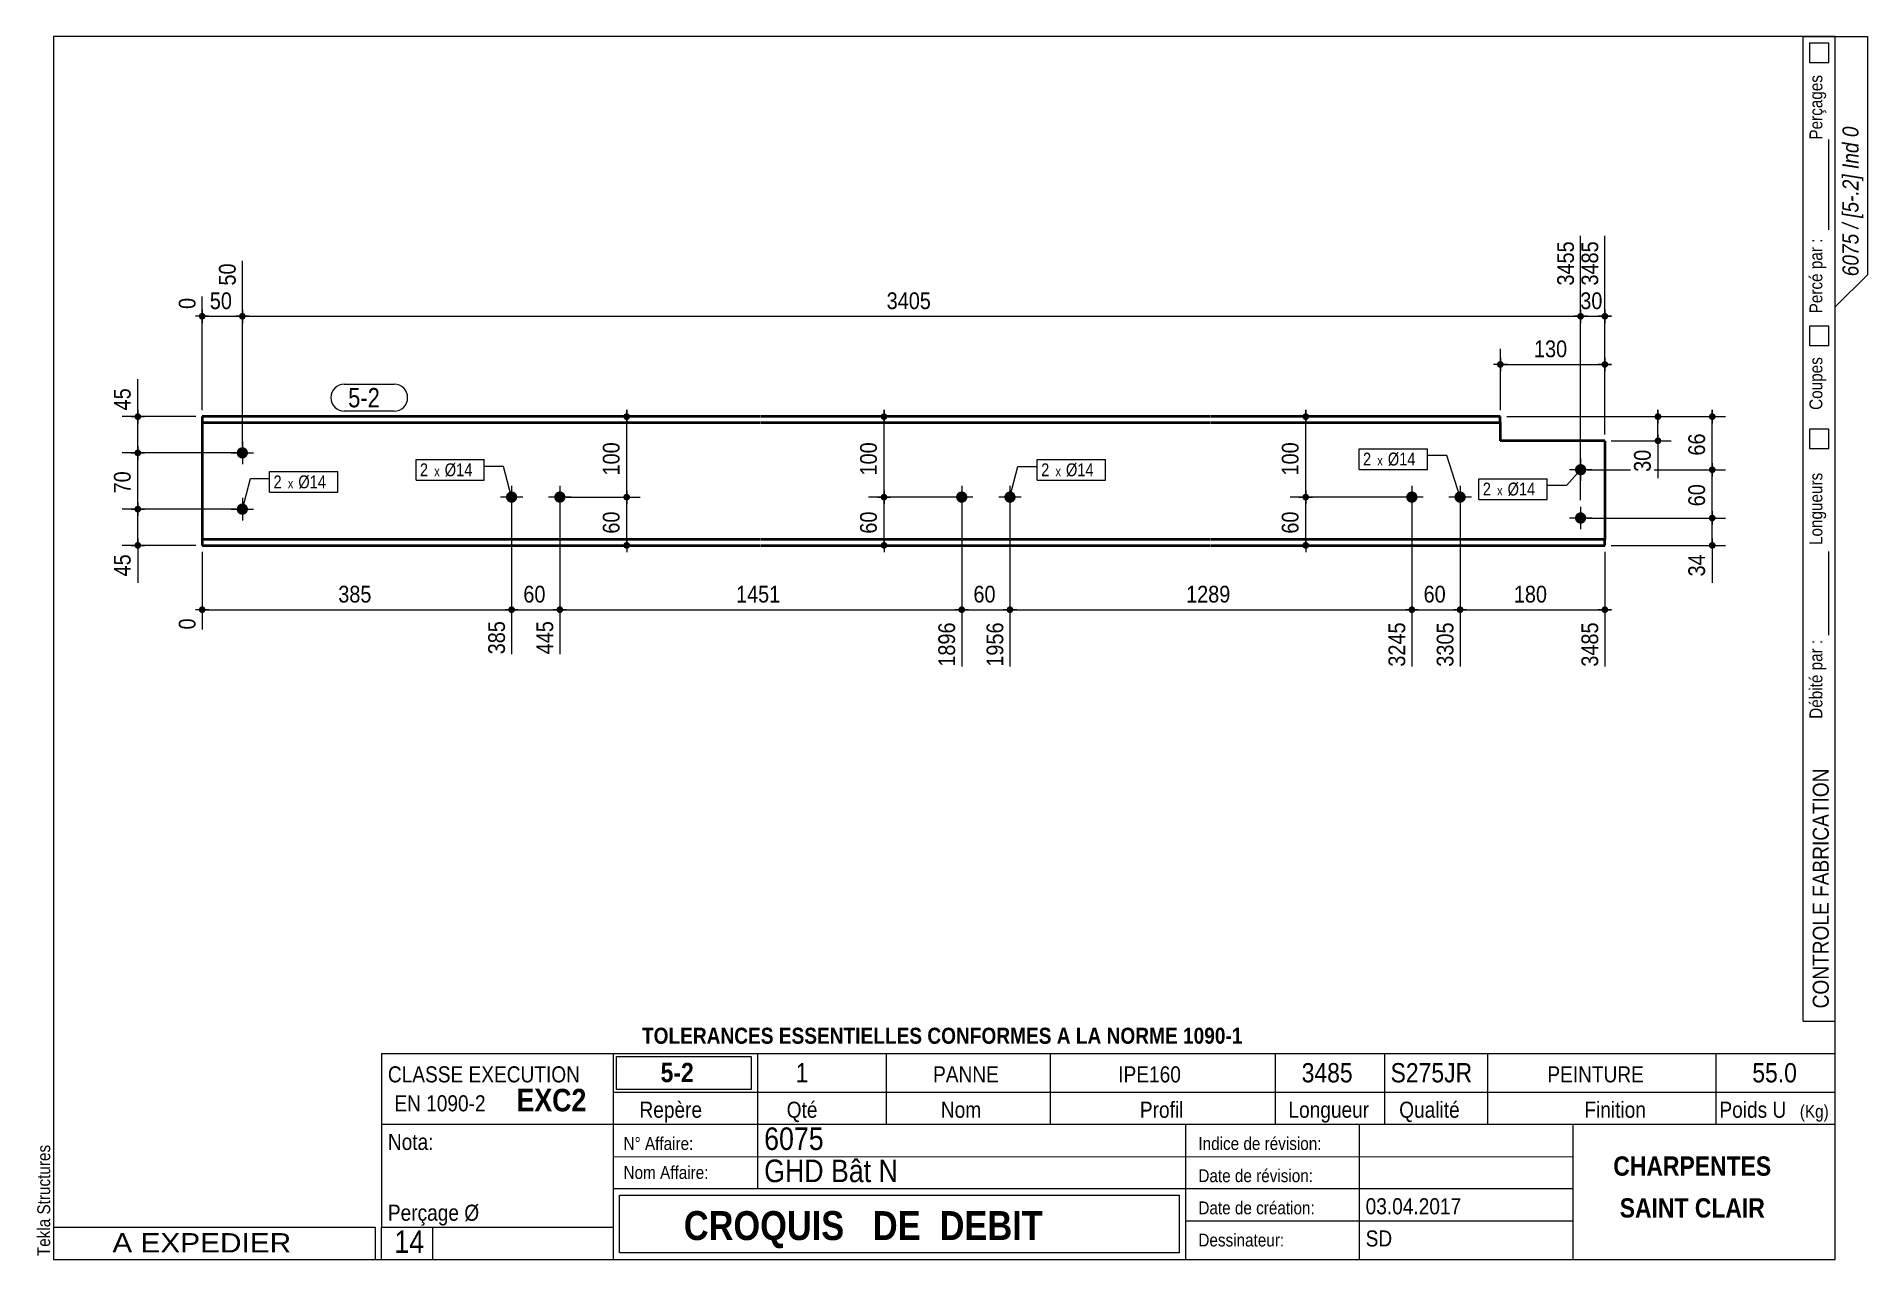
# Model space of a CAD drawing. Header units: millimetres. Extents: x 2 to 287, y 5 to 195.
import ezdxf

# ---------------------------------------------------------------- set-up
doc = ezdxf.new("R2010")
doc.units = ezdxf.units.MM
doc.linetypes.add('CACHE2', pattern=[1.190625, 0.79375, -0.396875])
for name, color, linetype, lineweight in [('Autre type objet', 1, 'Continuous', 0), ('Boulon', 7, 'Continuous', 0), ('Cache', 7, 'Continuous', 0), ('Cotation', 7, 'Continuous', 0), ('Désignation boulon', 3, 'Continuous', 0), ('Feuille dessin', 5, 'Continuous', 0), ('Piece', 2, 'Continuous', 0), ('Repère pièce', 3, 'Continuous', 0)]:
    doc.layers.add(name, color=color, linetype=linetype, lineweight=lineweight)
doc.styles.add('ARIAL', font='ARIAL.TTF')
doc.styles.add('ARIAL_BOLD', font='ARIALBD.TTF')
doc.styles.add('ARIAL_ITALIC', font='ARIALI.TTF')
doc.styles.add('ARIAL_NARROW', font='ARIAL.TTF')
doc.styles.add('COMIC_SANS_MS', font='COMIC.TTF')

# ---------------------------------------------------------------- blocks, each defined once
blk = doc.blocks.new('*A1')
at = {"layer": 'Boulon'}
for points in [[(146.25, 124.32), (146.3, 124.32), (146.34, 124.32), (146.38, 124.31), (146.42, 124.3), (146.46, 124.29), (146.51, 124.27), (146.55, 124.26), (146.58, 124.24), (146.62, 124.22), (146.66, 124.2), (146.7, 124.18), (146.73, 124.15), (146.77, 124.13), (146.8, 124.1), (146.83, 124.07), (146.86, 124.04), (146.89, 124.01), (146.91, 123.97), (146.94, 123.94), (146.96, 123.9), (146.98, 123.86), (147, 123.82), (147.02, 123.78), (147.03, 123.74), (147.05, 123.7), (147.06, 123.66), (147.07, 123.62), (147.08, 123.58), (147.08, 123.54), (147.08, 123.49), (147.09, 123.45), (147.08, 123.41), (147.08, 123.36), (147.08, 123.32), (147.07, 123.28), (147.06, 123.24), (147.05, 123.2), (147.03, 123.16), (147.02, 123.12), (147, 123.08), (146.98, 123.04), (146.96, 123), (146.94, 122.96), (146.91, 122.93), (146.89, 122.89), (146.86, 122.86), (146.83, 122.83), (146.8, 122.8), (146.77, 122.77), (146.73, 122.75), (146.7, 122.72), (146.66, 122.7), (146.62, 122.68), (146.58, 122.66), (146.55, 122.64), (146.51, 122.63), (146.46, 122.61), (146.42, 122.6), (146.38, 122.59), (146.34, 122.58), (146.3, 122.58), (146.25, 122.58), (146.21, 122.57), (146.17, 122.58), (146.12, 122.58), (146.08, 122.58), (146.04, 122.59), (146, 122.6), (145.96, 122.61), (145.92, 122.63), (145.88, 122.64), (145.84, 122.66), (145.8, 122.68), (145.76, 122.7), (145.72, 122.72), (145.69, 122.75), (145.66, 122.77), (145.62, 122.8), (145.59, 122.83), (145.56, 122.86), (145.53, 122.89), (145.51, 122.93), (145.48, 122.96), (145.46, 123), (145.44, 123.04), (145.42, 123.08), (145.4, 123.12), (145.39, 123.16), (145.37, 123.2), (145.36, 123.24), (145.35, 123.28), (145.34, 123.32), (145.34, 123.36), (145.34, 123.41), (145.34, 123.45), (145.34, 123.49), (145.34, 123.54), (145.34, 123.58), (145.35, 123.62), (145.36, 123.66), (145.37, 123.7), (145.39, 123.74), (145.4, 123.78), (145.42, 123.82), (145.44, 123.86), (145.46, 123.9), (145.48, 123.94), (145.51, 123.97), (145.53, 124.01), (145.56, 124.04), (145.59, 124.07), (145.62, 124.1), (145.66, 124.13), (145.69, 124.15), (145.72, 124.18), (145.76, 124.2), (145.8, 124.22), (145.84, 124.24), (145.88, 124.26), (145.92, 124.27), (145.96, 124.29), (146, 124.3), (146.04, 124.31), (146.08, 124.32), (146.12, 124.32), (146.17, 124.32), (146.21, 124.32)], [(153.75, 124.32), (153.8, 124.32), (153.84, 124.32), (153.88, 124.31), (153.92, 124.3), (153.96, 124.29), (154.01, 124.27), (154.05, 124.26), (154.08, 124.24), (154.12, 124.22), (154.16, 124.2), (154.2, 124.18), (154.23, 124.15), (154.27, 124.13), (154.3, 124.1), (154.33, 124.07), (154.36, 124.04), (154.39, 124.01), (154.41, 123.97), (154.44, 123.94), (154.46, 123.9), (154.48, 123.86), (154.5, 123.82), (154.52, 123.78), (154.53, 123.74), (154.55, 123.7), (154.56, 123.66), (154.57, 123.62), (154.58, 123.58), (154.58, 123.54), (154.58, 123.49), (154.59, 123.45), (154.58, 123.41), (154.58, 123.36), (154.58, 123.32), (154.57, 123.28), (154.56, 123.24), (154.55, 123.2), (154.53, 123.16), (154.52, 123.12), (154.5, 123.08), (154.48, 123.04), (154.46, 123), (154.44, 122.96), (154.41, 122.93), (154.39, 122.89), (154.36, 122.86), (154.33, 122.83), (154.3, 122.8), (154.27, 122.77), (154.23, 122.75), (154.2, 122.72), (154.16, 122.7), (154.12, 122.68), (154.08, 122.66), (154.05, 122.64), (154.01, 122.63), (153.96, 122.61), (153.92, 122.6), (153.88, 122.59), (153.84, 122.58), (153.8, 122.58), (153.75, 122.58), (153.71, 122.57), (153.67, 122.58), (153.62, 122.58), (153.58, 122.58), (153.54, 122.59), (153.5, 122.6), (153.46, 122.61), (153.42, 122.63), (153.38, 122.64), (153.34, 122.66), (153.3, 122.68), (153.26, 122.7), (153.22, 122.72), (153.19, 122.75), (153.16, 122.77), (153.12, 122.8), (153.09, 122.83), (153.06, 122.86), (153.03, 122.89), (153.01, 122.93), (152.98, 122.96), (152.96, 123), (152.94, 123.04), (152.92, 123.08), (152.9, 123.12), (152.89, 123.16), (152.87, 123.2), (152.86, 123.24), (152.85, 123.28), (152.84, 123.32), (152.84, 123.36), (152.84, 123.41), (152.84, 123.45), (152.84, 123.49), (152.84, 123.54), (152.84, 123.58), (152.85, 123.62), (152.86, 123.66), (152.87, 123.7), (152.89, 123.74), (152.9, 123.78), (152.92, 123.82), (152.94, 123.86), (152.96, 123.9), (152.98, 123.94), (153.01, 123.97), (153.03, 124.01), (153.06, 124.04), (153.09, 124.07), (153.12, 124.1), (153.16, 124.13), (153.19, 124.15), (153.22, 124.18), (153.26, 124.2), (153.3, 124.22), (153.34, 124.24), (153.38, 124.26), (153.42, 124.27), (153.46, 124.29), (153.5, 124.3), (153.54, 124.31), (153.58, 124.32), (153.62, 124.32), (153.67, 124.32), (153.71, 124.32)]]:
    blk.add_hatch(color=256, dxfattribs=at).paths.add_polyline_path(points, flags=17)
at = {"layer": 'Boulon', "linetype": 'Continuous', "lineweight": 0}
for p, q in [((147.96, 123.45), (144.46, 123.45)), ((146.21, 125.2), (146.21, 121.7)), ((155.46, 123.45), (151.96, 123.45)), ((153.71, 125.2), (153.71, 121.7))]:
    blk.add_line(p, q, dxfattribs=at)
blk = doc.blocks.new('*A2')
at = {"layer": 'Boulon'}
for points in [[(216.23, 124.32), (216.27, 124.32), (216.31, 124.32), (216.36, 124.31), (216.4, 124.3), (216.44, 124.29), (216.48, 124.27), (216.52, 124.26), (216.56, 124.24), (216.6, 124.22), (216.64, 124.2), (216.67, 124.18), (216.71, 124.15), (216.74, 124.13), (216.77, 124.1), (216.8, 124.07), (216.83, 124.04), (216.86, 124.01), (216.89, 123.97), (216.91, 123.94), (216.94, 123.9), (216.96, 123.86), (216.98, 123.82), (216.99, 123.78), (217.01, 123.74), (217.02, 123.7), (217.03, 123.66), (217.04, 123.62), (217.05, 123.58), (217.06, 123.54), (217.06, 123.49), (217.06, 123.45), (217.06, 123.41), (217.06, 123.36), (217.05, 123.32), (217.04, 123.28), (217.03, 123.24), (217.02, 123.2), (217.01, 123.16), (216.99, 123.12), (216.98, 123.08), (216.96, 123.04), (216.94, 123), (216.91, 122.96), (216.89, 122.93), (216.86, 122.89), (216.83, 122.86), (216.8, 122.83), (216.77, 122.8), (216.74, 122.77), (216.71, 122.75), (216.67, 122.72), (216.64, 122.7), (216.6, 122.68), (216.56, 122.66), (216.52, 122.64), (216.48, 122.63), (216.44, 122.61), (216.4, 122.6), (216.36, 122.59), (216.31, 122.58), (216.27, 122.58), (216.23, 122.58), (216.19, 122.57), (216.14, 122.58), (216.1, 122.58), (216.06, 122.58), (216.01, 122.59), (215.97, 122.6), (215.93, 122.61), (215.89, 122.63), (215.85, 122.64), (215.81, 122.66), (215.77, 122.68), (215.74, 122.7), (215.7, 122.72), (215.66, 122.75), (215.63, 122.77), (215.6, 122.8), (215.57, 122.83), (215.54, 122.86), (215.51, 122.89), (215.48, 122.93), (215.46, 122.96), (215.43, 123), (215.41, 123.04), (215.39, 123.08), (215.38, 123.12), (215.36, 123.16), (215.35, 123.2), (215.34, 123.24), (215.33, 123.28), (215.32, 123.32), (215.31, 123.36), (215.31, 123.41), (215.31, 123.45), (215.31, 123.49), (215.31, 123.54), (215.32, 123.58), (215.33, 123.62), (215.34, 123.66), (215.35, 123.7), (215.36, 123.74), (215.38, 123.78), (215.39, 123.82), (215.41, 123.86), (215.43, 123.9), (215.46, 123.94), (215.48, 123.97), (215.51, 124.01), (215.54, 124.04), (215.57, 124.07), (215.6, 124.1), (215.63, 124.13), (215.66, 124.15), (215.7, 124.18), (215.74, 124.2), (215.77, 124.22), (215.81, 124.24), (215.85, 124.26), (215.89, 124.27), (215.93, 124.29), (215.97, 124.3), (216.01, 124.31), (216.06, 124.32), (216.1, 124.32), (216.14, 124.32), (216.19, 124.32)], [(223.73, 124.32), (223.77, 124.32), (223.81, 124.32), (223.86, 124.31), (223.9, 124.3), (223.94, 124.29), (223.98, 124.27), (224.02, 124.26), (224.06, 124.24), (224.1, 124.22), (224.14, 124.2), (224.17, 124.18), (224.21, 124.15), (224.24, 124.13), (224.27, 124.1), (224.3, 124.07), (224.33, 124.04), (224.36, 124.01), (224.39, 123.97), (224.41, 123.94), (224.44, 123.9), (224.46, 123.86), (224.48, 123.82), (224.49, 123.78), (224.51, 123.74), (224.52, 123.7), (224.53, 123.66), (224.54, 123.62), (224.55, 123.58), (224.56, 123.54), (224.56, 123.49), (224.56, 123.45), (224.56, 123.41), (224.56, 123.36), (224.55, 123.32), (224.54, 123.28), (224.53, 123.24), (224.52, 123.2), (224.51, 123.16), (224.49, 123.12), (224.48, 123.08), (224.46, 123.04), (224.44, 123), (224.41, 122.96), (224.39, 122.93), (224.36, 122.89), (224.33, 122.86), (224.3, 122.83), (224.27, 122.8), (224.24, 122.77), (224.21, 122.75), (224.17, 122.72), (224.14, 122.7), (224.1, 122.68), (224.06, 122.66), (224.02, 122.64), (223.98, 122.63), (223.94, 122.61), (223.9, 122.6), (223.86, 122.59), (223.81, 122.58), (223.77, 122.58), (223.73, 122.58), (223.69, 122.57), (223.64, 122.58), (223.6, 122.58), (223.56, 122.58), (223.51, 122.59), (223.47, 122.6), (223.43, 122.61), (223.39, 122.63), (223.35, 122.64), (223.31, 122.66), (223.27, 122.68), (223.24, 122.7), (223.2, 122.72), (223.16, 122.75), (223.13, 122.77), (223.1, 122.8), (223.07, 122.83), (223.04, 122.86), (223.01, 122.89), (222.98, 122.93), (222.96, 122.96), (222.93, 123), (222.91, 123.04), (222.89, 123.08), (222.88, 123.12), (222.86, 123.16), (222.85, 123.2), (222.84, 123.24), (222.83, 123.28), (222.82, 123.32), (222.81, 123.36), (222.81, 123.41), (222.81, 123.45), (222.81, 123.49), (222.81, 123.54), (222.82, 123.58), (222.83, 123.62), (222.84, 123.66), (222.85, 123.7), (222.86, 123.74), (222.88, 123.78), (222.89, 123.82), (222.91, 123.86), (222.93, 123.9), (222.96, 123.94), (222.98, 123.97), (223.01, 124.01), (223.04, 124.04), (223.07, 124.07), (223.1, 124.1), (223.13, 124.13), (223.16, 124.15), (223.2, 124.18), (223.24, 124.2), (223.27, 124.22), (223.31, 124.24), (223.35, 124.26), (223.39, 124.27), (223.43, 124.29), (223.47, 124.3), (223.51, 124.31), (223.56, 124.32), (223.6, 124.32), (223.64, 124.32), (223.69, 124.32)]]:
    blk.add_hatch(color=256, dxfattribs=at).paths.add_polyline_path(points, flags=17)
at = {"layer": 'Boulon', "linetype": 'Continuous', "lineweight": 0}
for p, q in [((217.94, 123.45), (214.44, 123.45)), ((216.19, 125.2), (216.19, 121.7)), ((225.44, 123.45), (221.94, 123.45)), ((223.69, 125.2), (223.69, 121.7))]:
    blk.add_line(p, q, dxfattribs=at)
blk = doc.blocks.new('*A3')
at = {"layer": 'Boulon'}
for points in [[(76.28, 124.32), (76.32, 124.32), (76.36, 124.32), (76.41, 124.31), (76.45, 124.3), (76.49, 124.29), (76.53, 124.27), (76.57, 124.26), (76.61, 124.24), (76.65, 124.22), (76.69, 124.2), (76.72, 124.18), (76.76, 124.15), (76.79, 124.13), (76.82, 124.1), (76.85, 124.07), (76.88, 124.04), (76.91, 124.01), (76.94, 123.97), (76.96, 123.94), (76.99, 123.9), (77.01, 123.86), (77.03, 123.82), (77.04, 123.78), (77.06, 123.74), (77.07, 123.7), (77.08, 123.66), (77.09, 123.62), (77.1, 123.58), (77.11, 123.54), (77.11, 123.49), (77.11, 123.45), (77.11, 123.41), (77.11, 123.36), (77.1, 123.32), (77.09, 123.28), (77.08, 123.24), (77.07, 123.2), (77.06, 123.16), (77.04, 123.12), (77.03, 123.08), (77.01, 123.04), (76.99, 123), (76.96, 122.96), (76.94, 122.93), (76.91, 122.89), (76.88, 122.86), (76.85, 122.83), (76.82, 122.8), (76.79, 122.77), (76.76, 122.75), (76.72, 122.72), (76.69, 122.7), (76.65, 122.68), (76.61, 122.66), (76.57, 122.64), (76.53, 122.63), (76.49, 122.61), (76.45, 122.6), (76.41, 122.59), (76.36, 122.58), (76.32, 122.58), (76.28, 122.58), (76.24, 122.57), (76.19, 122.58), (76.15, 122.58), (76.11, 122.58), (76.06, 122.59), (76.02, 122.6), (75.98, 122.61), (75.94, 122.63), (75.9, 122.64), (75.86, 122.66), (75.82, 122.68), (75.79, 122.7), (75.75, 122.72), (75.71, 122.75), (75.68, 122.77), (75.65, 122.8), (75.62, 122.83), (75.59, 122.86), (75.56, 122.89), (75.53, 122.93), (75.51, 122.96), (75.48, 123), (75.46, 123.04), (75.44, 123.08), (75.43, 123.12), (75.41, 123.16), (75.4, 123.2), (75.39, 123.24), (75.38, 123.28), (75.37, 123.32), (75.36, 123.36), (75.36, 123.41), (75.36, 123.45), (75.36, 123.49), (75.36, 123.54), (75.37, 123.58), (75.38, 123.62), (75.39, 123.66), (75.4, 123.7), (75.41, 123.74), (75.43, 123.78), (75.44, 123.82), (75.46, 123.86), (75.48, 123.9), (75.51, 123.94), (75.53, 123.97), (75.56, 124.01), (75.59, 124.04), (75.62, 124.07), (75.65, 124.1), (75.68, 124.13), (75.71, 124.15), (75.75, 124.18), (75.79, 124.2), (75.82, 124.22), (75.86, 124.24), (75.9, 124.26), (75.94, 124.27), (75.98, 124.29), (76.02, 124.3), (76.06, 124.31), (76.11, 124.32), (76.15, 124.32), (76.19, 124.32), (76.24, 124.32)], [(83.78, 124.32), (83.82, 124.32), (83.86, 124.32), (83.91, 124.31), (83.95, 124.3), (83.99, 124.29), (84.03, 124.27), (84.07, 124.26), (84.11, 124.24), (84.15, 124.22), (84.19, 124.2), (84.22, 124.18), (84.26, 124.15), (84.29, 124.13), (84.32, 124.1), (84.35, 124.07), (84.38, 124.04), (84.41, 124.01), (84.44, 123.97), (84.46, 123.94), (84.49, 123.9), (84.51, 123.86), (84.53, 123.82), (84.54, 123.78), (84.56, 123.74), (84.57, 123.7), (84.58, 123.66), (84.59, 123.62), (84.6, 123.58), (84.61, 123.54), (84.61, 123.49), (84.61, 123.45), (84.61, 123.41), (84.61, 123.36), (84.6, 123.32), (84.59, 123.28), (84.58, 123.24), (84.57, 123.2), (84.56, 123.16), (84.54, 123.12), (84.53, 123.08), (84.51, 123.04), (84.49, 123), (84.46, 122.96), (84.44, 122.93), (84.41, 122.89), (84.38, 122.86), (84.35, 122.83), (84.32, 122.8), (84.29, 122.77), (84.26, 122.75), (84.22, 122.72), (84.19, 122.7), (84.15, 122.68), (84.11, 122.66), (84.07, 122.64), (84.03, 122.63), (83.99, 122.61), (83.95, 122.6), (83.91, 122.59), (83.86, 122.58), (83.82, 122.58), (83.78, 122.58), (83.74, 122.57), (83.69, 122.58), (83.65, 122.58), (83.61, 122.58), (83.56, 122.59), (83.52, 122.6), (83.48, 122.61), (83.44, 122.63), (83.4, 122.64), (83.36, 122.66), (83.32, 122.68), (83.29, 122.7), (83.25, 122.72), (83.21, 122.75), (83.18, 122.77), (83.15, 122.8), (83.12, 122.83), (83.09, 122.86), (83.06, 122.89), (83.03, 122.93), (83.01, 122.96), (82.98, 123), (82.96, 123.04), (82.94, 123.08), (82.93, 123.12), (82.91, 123.16), (82.9, 123.2), (82.89, 123.24), (82.88, 123.28), (82.87, 123.32), (82.86, 123.36), (82.86, 123.41), (82.86, 123.45), (82.86, 123.49), (82.86, 123.54), (82.87, 123.58), (82.88, 123.62), (82.89, 123.66), (82.9, 123.7), (82.91, 123.74), (82.93, 123.78), (82.94, 123.82), (82.96, 123.86), (82.98, 123.9), (83.01, 123.94), (83.03, 123.97), (83.06, 124.01), (83.09, 124.04), (83.12, 124.07), (83.15, 124.1), (83.18, 124.13), (83.21, 124.15), (83.25, 124.18), (83.29, 124.2), (83.32, 124.22), (83.36, 124.24), (83.4, 124.26), (83.44, 124.27), (83.48, 124.29), (83.52, 124.3), (83.56, 124.31), (83.61, 124.32), (83.65, 124.32), (83.69, 124.32), (83.74, 124.32)]]:
    blk.add_hatch(color=256, dxfattribs=at).paths.add_polyline_path(points, flags=17)
at = {"layer": 'Boulon', "linetype": 'Continuous', "lineweight": 0}
for p, q in [((77.99, 123.45), (74.49, 123.45)), ((76.24, 125.2), (76.24, 121.7)), ((85.49, 123.45), (81.99, 123.45)), ((83.74, 125.2), (83.74, 121.7))]:
    blk.add_line(p, q, dxfattribs=at)
blk = doc.blocks.new('*A4')
at = {"layer": 'Boulon'}
for points in [[(33.5, 130.37), (33.51, 130.41), (33.51, 130.45), (33.52, 130.5), (33.53, 130.54), (33.54, 130.58), (33.55, 130.62), (33.57, 130.66), (33.59, 130.7), (33.6, 130.74), (33.63, 130.77), (33.65, 130.81), (33.67, 130.85), (33.7, 130.88), (33.73, 130.91), (33.76, 130.94), (33.79, 130.97), (33.82, 131), (33.85, 131.03), (33.89, 131.05), (33.93, 131.08), (33.96, 131.1), (34, 131.12), (34.04, 131.13), (34.08, 131.15), (34.12, 131.16), (34.16, 131.17), (34.21, 131.18), (34.25, 131.19), (34.29, 131.2), (34.33, 131.2), (34.38, 131.2), (34.42, 131.2), (34.46, 131.2), (34.5, 131.19), (34.55, 131.18), (34.59, 131.17), (34.63, 131.16), (34.67, 131.15), (34.71, 131.13), (34.75, 131.12), (34.79, 131.1), (34.83, 131.08), (34.86, 131.05), (34.9, 131.03), (34.93, 131), (34.96, 130.97), (34.99, 130.94), (35.02, 130.91), (35.05, 130.88), (35.08, 130.85), (35.1, 130.81), (35.13, 130.77), (35.15, 130.74), (35.17, 130.7), (35.18, 130.66), (35.2, 130.62), (35.21, 130.58), (35.22, 130.54), (35.23, 130.5), (35.24, 130.45), (35.25, 130.41), (35.25, 130.37), (35.25, 130.32), (35.25, 130.28), (35.25, 130.24), (35.24, 130.2), (35.23, 130.15), (35.22, 130.11), (35.21, 130.07), (35.2, 130.03), (35.18, 129.99), (35.17, 129.95), (35.15, 129.91), (35.13, 129.88), (35.1, 129.84), (35.08, 129.8), (35.05, 129.77), (35.02, 129.74), (34.99, 129.71), (34.96, 129.68), (34.93, 129.65), (34.9, 129.62), (34.86, 129.6), (34.83, 129.57), (34.79, 129.55), (34.75, 129.53), (34.71, 129.52), (34.67, 129.5), (34.63, 129.49), (34.59, 129.48), (34.55, 129.47), (34.5, 129.46), (34.46, 129.45), (34.42, 129.45), (34.38, 129.45), (34.33, 129.45), (34.29, 129.45), (34.25, 129.46), (34.21, 129.47), (34.16, 129.48), (34.12, 129.49), (34.08, 129.5), (34.04, 129.52), (34, 129.53), (33.96, 129.55), (33.93, 129.57), (33.89, 129.6), (33.85, 129.62), (33.82, 129.65), (33.79, 129.68), (33.76, 129.71), (33.73, 129.74), (33.7, 129.77), (33.67, 129.8), (33.65, 129.84), (33.63, 129.88), (33.6, 129.91), (33.59, 129.95), (33.57, 129.99), (33.55, 130.03), (33.54, 130.07), (33.53, 130.11), (33.52, 130.15), (33.51, 130.2), (33.51, 130.24), (33.5, 130.28), (33.5, 130.32)], [(33.5, 121.62), (33.51, 121.66), (33.51, 121.7), (33.52, 121.75), (33.53, 121.79), (33.54, 121.83), (33.55, 121.87), (33.57, 121.91), (33.59, 121.95), (33.6, 121.99), (33.63, 122.02), (33.65, 122.06), (33.67, 122.1), (33.7, 122.13), (33.73, 122.16), (33.76, 122.19), (33.79, 122.22), (33.82, 122.25), (33.85, 122.28), (33.89, 122.3), (33.93, 122.33), (33.96, 122.35), (34, 122.37), (34.04, 122.38), (34.08, 122.4), (34.12, 122.41), (34.16, 122.42), (34.21, 122.43), (34.25, 122.44), (34.29, 122.45), (34.33, 122.45), (34.38, 122.45), (34.42, 122.45), (34.46, 122.45), (34.5, 122.44), (34.55, 122.43), (34.59, 122.42), (34.63, 122.41), (34.67, 122.4), (34.71, 122.38), (34.75, 122.37), (34.79, 122.35), (34.83, 122.33), (34.86, 122.3), (34.9, 122.28), (34.93, 122.25), (34.96, 122.22), (34.99, 122.19), (35.02, 122.16), (35.05, 122.13), (35.08, 122.1), (35.1, 122.06), (35.13, 122.02), (35.15, 121.99), (35.17, 121.95), (35.18, 121.91), (35.2, 121.87), (35.21, 121.83), (35.22, 121.79), (35.23, 121.75), (35.24, 121.7), (35.25, 121.66), (35.25, 121.62), (35.25, 121.57), (35.25, 121.53), (35.25, 121.49), (35.24, 121.45), (35.23, 121.4), (35.22, 121.36), (35.21, 121.32), (35.2, 121.28), (35.18, 121.24), (35.17, 121.2), (35.15, 121.16), (35.13, 121.13), (35.1, 121.09), (35.08, 121.05), (35.05, 121.02), (35.02, 120.99), (34.99, 120.96), (34.96, 120.93), (34.93, 120.9), (34.9, 120.87), (34.86, 120.85), (34.83, 120.82), (34.79, 120.8), (34.75, 120.78), (34.71, 120.77), (34.67, 120.75), (34.63, 120.74), (34.59, 120.73), (34.55, 120.72), (34.5, 120.71), (34.46, 120.7), (34.42, 120.7), (34.38, 120.7), (34.33, 120.7), (34.29, 120.7), (34.25, 120.71), (34.21, 120.72), (34.16, 120.73), (34.12, 120.74), (34.08, 120.75), (34.04, 120.77), (34, 120.78), (33.96, 120.8), (33.93, 120.82), (33.89, 120.85), (33.85, 120.87), (33.82, 120.9), (33.79, 120.93), (33.76, 120.96), (33.73, 120.99), (33.7, 121.02), (33.67, 121.05), (33.65, 121.09), (33.63, 121.13), (33.6, 121.16), (33.59, 121.2), (33.57, 121.24), (33.55, 121.28), (33.54, 121.32), (33.53, 121.36), (33.52, 121.4), (33.51, 121.45), (33.51, 121.49), (33.5, 121.53), (33.5, 121.57)]]:
    blk.add_hatch(color=256, dxfattribs=at).paths.add_polyline_path(points, flags=17)
at = {"layer": 'Boulon', "linetype": 'Continuous', "lineweight": 0}
for p, q in [((34.38, 132.07), (34.38, 128.57)), ((32.63, 130.32), (36.13, 130.32)), ((34.38, 123.32), (34.38, 119.82)), ((32.63, 121.57), (36.13, 121.57))]:
    blk.add_line(p, q, dxfattribs=at)
blk = doc.blocks.new('*A5')
at = {"layer": 'Boulon'}
for points in [[(242.46, 128.57), (242.51, 128.57), (242.55, 128.57), (242.59, 128.56), (242.63, 128.55), (242.67, 128.54), (242.72, 128.52), (242.76, 128.51), (242.79, 128.49), (242.83, 128.47), (242.87, 128.45), (242.91, 128.43), (242.94, 128.4), (242.98, 128.38), (243.01, 128.35), (243.04, 128.32), (243.07, 128.29), (243.1, 128.26), (243.12, 128.22), (243.15, 128.19), (243.17, 128.15), (243.19, 128.11), (243.21, 128.07), (243.23, 128.03), (243.24, 127.99), (243.26, 127.95), (243.27, 127.91), (243.28, 127.87), (243.29, 127.83), (243.29, 127.79), (243.29, 127.74), (243.3, 127.7), (243.29, 127.66), (243.29, 127.61), (243.29, 127.57), (243.28, 127.53), (243.27, 127.49), (243.26, 127.45), (243.24, 127.41), (243.23, 127.37), (243.21, 127.33), (243.19, 127.29), (243.17, 127.25), (243.15, 127.21), (243.12, 127.18), (243.1, 127.14), (243.07, 127.11), (243.04, 127.08), (243.01, 127.05), (242.98, 127.02), (242.94, 127), (242.91, 126.97), (242.87, 126.95), (242.83, 126.93), (242.79, 126.91), (242.76, 126.89), (242.72, 126.88), (242.67, 126.86), (242.63, 126.85), (242.59, 126.84), (242.55, 126.83), (242.51, 126.83), (242.46, 126.83), (242.42, 126.82), (242.38, 126.83), (242.34, 126.83), (242.29, 126.83), (242.25, 126.84), (242.21, 126.85), (242.17, 126.86), (242.13, 126.88), (242.09, 126.89), (242.05, 126.91), (242.01, 126.93), (241.97, 126.95), (241.93, 126.97), (241.9, 127), (241.87, 127.02), (241.83, 127.05), (241.8, 127.08), (241.77, 127.11), (241.74, 127.14), (241.72, 127.18), (241.69, 127.21), (241.67, 127.25), (241.65, 127.29), (241.63, 127.33), (241.61, 127.37), (241.6, 127.41), (241.58, 127.45), (241.57, 127.49), (241.56, 127.53), (241.56, 127.57), (241.55, 127.61), (241.55, 127.66), (241.55, 127.7), (241.55, 127.74), (241.55, 127.79), (241.56, 127.83), (241.56, 127.87), (241.57, 127.91), (241.58, 127.95), (241.6, 127.99), (241.61, 128.03), (241.63, 128.07), (241.65, 128.11), (241.67, 128.15), (241.69, 128.19), (241.72, 128.22), (241.74, 128.26), (241.77, 128.29), (241.8, 128.32), (241.83, 128.35), (241.87, 128.38), (241.9, 128.4), (241.93, 128.43), (241.97, 128.45), (242.01, 128.47), (242.05, 128.49), (242.09, 128.51), (242.13, 128.52), (242.17, 128.54), (242.21, 128.55), (242.25, 128.56), (242.29, 128.57), (242.34, 128.57), (242.38, 128.57), (242.42, 128.57)], [(242.46, 121.07), (242.51, 121.07), (242.55, 121.07), (242.59, 121.06), (242.63, 121.05), (242.67, 121.04), (242.72, 121.02), (242.76, 121.01), (242.79, 120.99), (242.83, 120.97), (242.87, 120.95), (242.91, 120.93), (242.94, 120.9), (242.98, 120.88), (243.01, 120.85), (243.04, 120.82), (243.07, 120.79), (243.1, 120.76), (243.12, 120.72), (243.15, 120.69), (243.17, 120.65), (243.19, 120.61), (243.21, 120.57), (243.23, 120.53), (243.24, 120.49), (243.26, 120.45), (243.27, 120.41), (243.28, 120.37), (243.29, 120.33), (243.29, 120.29), (243.29, 120.24), (243.3, 120.2), (243.29, 120.16), (243.29, 120.11), (243.29, 120.07), (243.28, 120.03), (243.27, 119.99), (243.26, 119.95), (243.24, 119.91), (243.23, 119.87), (243.21, 119.83), (243.19, 119.79), (243.17, 119.75), (243.15, 119.71), (243.12, 119.68), (243.1, 119.64), (243.07, 119.61), (243.04, 119.58), (243.01, 119.55), (242.98, 119.52), (242.94, 119.5), (242.91, 119.47), (242.87, 119.45), (242.83, 119.43), (242.79, 119.41), (242.76, 119.39), (242.72, 119.38), (242.67, 119.36), (242.63, 119.35), (242.59, 119.34), (242.55, 119.33), (242.51, 119.33), (242.46, 119.33), (242.42, 119.32), (242.38, 119.33), (242.34, 119.33), (242.29, 119.33), (242.25, 119.34), (242.21, 119.35), (242.17, 119.36), (242.13, 119.38), (242.09, 119.39), (242.05, 119.41), (242.01, 119.43), (241.97, 119.45), (241.93, 119.47), (241.9, 119.5), (241.87, 119.52), (241.83, 119.55), (241.8, 119.58), (241.77, 119.61), (241.74, 119.64), (241.72, 119.68), (241.69, 119.71), (241.67, 119.75), (241.65, 119.79), (241.63, 119.83), (241.61, 119.87), (241.6, 119.91), (241.58, 119.95), (241.57, 119.99), (241.56, 120.03), (241.56, 120.07), (241.55, 120.11), (241.55, 120.16), (241.55, 120.2), (241.55, 120.24), (241.55, 120.29), (241.56, 120.33), (241.56, 120.37), (241.57, 120.41), (241.58, 120.45), (241.6, 120.49), (241.61, 120.53), (241.63, 120.57), (241.65, 120.61), (241.67, 120.65), (241.69, 120.69), (241.72, 120.72), (241.74, 120.76), (241.77, 120.79), (241.8, 120.82), (241.83, 120.85), (241.87, 120.88), (241.9, 120.9), (241.93, 120.93), (241.97, 120.95), (242.01, 120.97), (242.05, 120.99), (242.09, 121.01), (242.13, 121.02), (242.17, 121.04), (242.21, 121.05), (242.25, 121.06), (242.29, 121.07), (242.34, 121.07), (242.38, 121.07), (242.42, 121.07)]]:
    blk.add_hatch(color=256, dxfattribs=at).paths.add_polyline_path(points, flags=17)
at = {"layer": 'Boulon', "linetype": 'Continuous', "lineweight": 0}
for p, q in [((242.42, 129.45), (242.42, 125.95)), ((244.17, 127.7), (240.67, 127.7)), ((244.17, 120.2), (240.67, 120.2)), ((242.42, 121.95), (242.42, 118.45))]:
    blk.add_line(p, q, dxfattribs=at)
blk = doc.blocks.new('*A6')
at = {"layer": 'Cache', "color": 7, "linetype": 'CACHE2', "lineweight": 20}
for p, q in [((28.126243, 135.024999), (28.126243, 135.949999)), ((246.185064, 116.874999), (246.185064, 132.200534))]:
    blk.add_line(p, q, dxfattribs=at)
at = {"layer": 'Piece', "color": 2, "linetype": 'Continuous', "lineweight": 40}
for p, q in [((114.922748, 135.949999), (28.126243, 135.949999)), ((28.126243, 135.949999), (28.126243, 135.024999)), ((28.126243, 135.024999), (114.922748, 135.024999)), ((28.126243, 135.024999), (28.126243, 115.949999)), ((184.897748, 135.949999), (115.022748, 135.949999)), ((115.022748, 135.024999), (184.897748, 135.024999)), ((229.935497, 135.949999), (184.997748, 135.949999)), ((184.997748, 135.024999), (229.935497, 135.024999)), ((229.935496, 135.024999), (229.935496, 132.200534)), ((229.935497, 135.024999), (229.935497, 135.949999)), ((246.185496, 132.200534), (229.935496, 132.200534)), ((246.185064, 132.200534), (246.185496, 132.200534)), ((246.185496, 132.200534), (246.185064, 116.874999)), ((114.922748, 116.874999), (28.126243, 116.874999)), ((184.897748, 116.874999), (115.022748, 116.874999)), ((246.185064, 116.874999), (184.997748, 116.874999)), ((246.185064, 115.949999), (246.185064, 116.874999)), ((28.126243, 115.949999), (114.922748, 115.949999)), ((115.022748, 115.949999), (184.897748, 115.949999)), ((184.997748, 115.949999), (246.185064, 115.949999))]:
    blk.add_line(p, q, dxfattribs=at)
blk = doc.blocks.new('*A7')
at = {"layer": 'Feuille dessin', "linetype": 'Continuous', "lineweight": 0}
for p, q in [((282, 195), (5, 195)), ((5, 195), (5, 5)), ((282, 5), (282, 195)), ((5, 5), (282, 5))]:
    blk.add_line(p, q, dxfattribs=at)
at = {"layer": 'Feuille dessin', "style": 'ARIAL', "width": 0.85}
blk.add_text('Tekla Structures', height=2, rotation=90, dxfattribs=at).set_placement((4.5, 5.5))
blk = doc.blocks.new('*A8')
at = {"layer": 'Autre type objet', "linetype": 'Continuous', "lineweight": 0}
for p, q in [((277, 42), (277, 195)), ((277, 195), (287, 195)), ((278, 194), (278, 191)), ((281, 194), (278, 194)), ((281, 191), (281, 194)), ((282, 42), (282, 195)), ((287, 195), (287, 158)), ((278, 191), (281, 191)), ((281, 165), (281, 179)), ((287, 158), (282, 153)), ((278, 150), (278, 147)), ((281, 150), (278, 150)), ((281, 147), (281, 150)), ((278, 147), (281, 147)), ((278, 134), (278, 131)), ((281, 134), (278, 134)), ((281, 131), (281, 134)), ((278, 131), (281, 131)), ((281, 102), (281, 115)), ((277, 42), (282, 42))]:
    blk.add_line(p, q, dxfattribs=at)
at = {"layer": 'Autre type objet', "width": 0.85}
for s, height, style, p in [('Perçages', 2, 'ARIAL', (280, 179)), ('6075 / [5-.2] Ind 0', 2.5, 'ARIAL_ITALIC', (285.619109, 157.760245)), ('Percé par :', 2, 'ARIAL', (280, 152)), ('Coupes', 2, 'ARIAL', (280, 137)), ('Longueurs', 2, 'ARIAL', (280, 116)), ('Débité par :', 2, 'ARIAL', (280, 89)), ('CONTROLE FABRICATION', 2.5, 'ARIAL', (281, 44))]:
    blk.add_text(s, height=height, rotation=90, dxfattribs=dict(at, style=style)).set_placement(p)
blk = doc.blocks.new('*A9')
at = {"layer": 'Autre type objet', "linetype": 'Continuous', "lineweight": 0}
for p, q in [((56, 37), (92, 37)), ((56, 37), (56, 10)), ((92, 37), (92, 10)), ((56, 26), (92, 26)), ((56, 10), (92, 10)), ((56, 5), (56, 10)), ((64, 5), (64, 10)), ((56, 5), (64, 5))]:
    blk.add_line(p, q, dxfattribs=at)
at = {"layer": 'Autre type objet', "width": 0.85}
for s, height, style, p in [('CLASSE EXECUTION', 2.5, 'ARIAL', (57, 32.5)), ('EXC2', 3.5, 'ARIAL_BOLD', (77, 28)), ('EN 1090-2', 2.5, 'ARIAL', (58, 28)), ('Nota:', 2.5, 'ARIAL', (57, 22)), ('Perçage Ø', 2.5, 'ARIAL', (57, 11)), ('14', 3.5, 'ARIAL_NARROW', (58.014234, 6))]:
    blk.add_text(s, height=height, dxfattribs=dict(at, style=style)).set_placement(p)
blk = doc.blocks.new('*A10')
at = {"layer": 'Autre type objet', "linetype": 'Continuous', "lineweight": 0}
for p, q in [((92, 37), (282, 37)), ((92, 37), (92, 31)), ((114.5, 31), (114.5, 37)), ((134.5, 31), (134.5, 37)), ((160, 31), (160, 37)), ((195, 31), (195, 37)), ((212, 31), (212, 37)), ((228, 31), (228, 37)), ((263.5, 31), (263.5, 37)), ((282, 31), (282, 37)), ((92.51953, 36.5), (113.5, 36.5)), ((92.51953, 31.394341), (92.51953, 36.5)), ((113.5, 36.5), (113.5, 31.394341)), ((113.5, 31.394341), (92.51953, 31.394341)), ((92, 31), (282, 31)), ((92, 31), (92, 5)), ((114.5, 16), (114.5, 31)), ((134.5, 26), (134.5, 31)), ((160, 26), (160, 31)), ((195, 26), (195, 31)), ((212, 26), (212, 31)), ((228, 26), (228, 31)), ((263.5, 26), (263.5, 31)), ((282, 5), (282, 31)), ((92, 26), (282, 26)), ((181, 26), (181, 5)), ((208, 26), (208, 5)), ((241.262466, 5), (241.262466, 26)), ((92, 21), (241.327069, 20.935451)), ((92, 16), (181, 16)), ((93, 15), (180, 15)), ((93, 6), (93, 15)), ((180, 15), (180, 6)), ((181, 16), (241.297815, 16.021151)), ((181, 11), (241.217807, 10.969512)), ((180, 6), (93, 6)), ((92, 5), (282, 5))]:
    blk.add_line(p, q, dxfattribs=at)
at = {"layer": 'Autre type objet', "width": 0.85}
for s, height, style, p in [('TOLERANCES ESSENTIELLES CONFORMES A LA NORME 1090-1', 2.5, 'ARIAL_BOLD', (96.5, 38.5)), ('5-2', 3, 'ARIAL_BOLD', (99.398273, 32.540141)), ('1', 3, 'ARIAL', (120.389893, 32.5)), ('PANNE', 2.5, 'ARIAL', (141.75415, 32.5)), ('IPE160', 2.5, 'ARIAL', (170.538574, 32.5)), ('3485', 3, 'ARIAL', (199.053223, 32.5)), ('S275JR', 3, 'ARIAL', (212.880127, 32.5)), ('PEINTURE', 2.5, 'ARIAL', (237.24646, 32.5)), ('55.0', 3, 'ARIAL', (269.109863, 32.5)), ('Repère', 2.5, 'ARIAL', (96.112978, 27)), ('Qté', 2.5, 'ARIAL', (119, 27)), ('Nom', 2.5, 'ARIAL', (142.961426, 27)), ('Profil', 2.5, 'ARIAL', (173.903564, 27)), ('Longueur', 2.5, 'ARIAL', (197, 27)), ('Qualité', 2.5, 'ARIAL', (214.218018, 27)), ('Finition', 2.5, 'ARIAL', (243, 27)), ('Poids U', 2.5, 'ARIAL', (264, 27)), ('(Kg)', 2, 'ARIAL', (276.5, 27)), ('N° Affaire:', 2, 'ARIAL', (93.640566, 22)), ('6075', 3.5, 'ARIAL', (115.5, 22)), ('Indice de révision:', 2, 'ARIAL', (183, 22)), ('GHD Bât N', 3.5, 'ARIAL', (115.5, 17)), ('CHARPENTES', 3, 'ARIAL_BOLD', (247.5, 18)), ('Nom Affaire:', 2, 'ARIAL', (93.640566, 17.5)), ('Date de révision:', 2, 'ARIAL', (183, 17)), ('03.04.2017', 2.5, 'ARIAL', (209, 12)), ('SAINT CLAIR', 3, 'ARIAL_BOLD', (248.5, 11.5)), ('CROQUIS   DE  DEBIT', 4.5, 'ARIAL_BOLD', (103, 8)), ('Date de création:', 2, 'ARIAL', (183, 12)), ('Dessinateur:', 2, 'ARIAL', (183, 7)), ('SD', 2.5, 'ARIAL', (209, 7))]:
    blk.add_text(s, height=height, dxfattribs=dict(at, style=style)).set_placement(p)
blk = doc.blocks.new('*A11')
at = {"layer": 'Autre type objet', "linetype": 'Continuous', "lineweight": 0}
for p, q in [((5, 10), (55, 10)), ((5, 10), (5, 5)), ((55, 10), (55, 5)), ((5, 5), (55, 5))]:
    blk.add_line(p, q, dxfattribs=at)
at = {"layer": 'Autre type objet', "style": 'ARIAL', "width": 1.105}
blk.add_text('A EXPEDIER', height=3, dxfattribs=at).set_placement((14.169647, 6.073465))
blk = doc.blocks.new('*A12')
at = {"layer": 'Cotation'}
for points in [[(28.1, 151.02), (28.08, 151.03), (28.05, 151.03), (28.02, 151.03), (28, 151.04), (27.98, 151.05), (27.95, 151.05), (27.93, 151.06), (27.9, 151.07), (27.88, 151.09), (27.86, 151.1), (27.84, 151.11), (27.82, 151.13), (27.8, 151.14), (27.78, 151.16), (27.76, 151.18), (27.74, 151.19), (27.72, 151.21), (27.71, 151.23), (27.69, 151.25), (27.68, 151.28), (27.67, 151.3), (27.66, 151.32), (27.65, 151.34), (27.64, 151.37), (27.63, 151.39), (27.62, 151.42), (27.62, 151.44), (27.61, 151.47), (27.61, 151.49), (27.61, 151.52), (27.61, 151.54), (27.61, 151.57), (27.61, 151.59), (27.61, 151.62), (27.62, 151.65), (27.62, 151.67), (27.63, 151.69), (27.64, 151.72), (27.65, 151.74), (27.66, 151.77), (27.67, 151.79), (27.68, 151.81), (27.69, 151.83), (27.71, 151.85), (27.72, 151.87), (27.74, 151.89), (27.76, 151.91), (27.78, 151.93), (27.8, 151.95), (27.82, 151.96), (27.84, 151.98), (27.86, 151.99), (27.88, 152), (27.9, 152.01), (27.93, 152.02), (27.95, 152.03), (27.98, 152.04), (28, 152.05), (28.02, 152.05), (28.05, 152.06), (28.08, 152.06), (28.1, 152.06), (28.13, 152.06), (28.15, 152.06), (28.18, 152.06), (28.2, 152.06), (28.23, 152.05), (28.25, 152.05), (28.28, 152.04), (28.3, 152.03), (28.33, 152.02), (28.35, 152.01), (28.37, 152), (28.39, 151.99), (28.42, 151.98), (28.44, 151.96), (28.46, 151.95), (28.48, 151.93), (28.49, 151.91), (28.51, 151.89), (28.53, 151.87), (28.54, 151.85), (28.56, 151.83), (28.57, 151.81), (28.58, 151.79), (28.6, 151.77), (28.61, 151.74), (28.62, 151.72), (28.62, 151.69), (28.63, 151.67), (28.64, 151.65), (28.64, 151.62), (28.64, 151.59), (28.65, 151.57), (28.65, 151.54), (28.65, 151.52), (28.64, 151.49), (28.64, 151.47), (28.64, 151.44), (28.63, 151.42), (28.62, 151.39), (28.62, 151.37), (28.61, 151.34), (28.6, 151.32), (28.58, 151.3), (28.57, 151.28), (28.56, 151.25), (28.54, 151.23), (28.53, 151.21), (28.51, 151.19), (28.49, 151.18), (28.48, 151.16), (28.46, 151.14), (28.44, 151.13), (28.42, 151.11), (28.39, 151.1), (28.37, 151.09), (28.35, 151.07), (28.33, 151.06), (28.3, 151.05), (28.28, 151.05), (28.25, 151.04), (28.23, 151.03), (28.2, 151.03), (28.18, 151.03), (28.15, 151.02), (28.13, 151.02)], [(34.35, 151.02), (34.33, 151.03), (34.3, 151.03), (34.27, 151.03), (34.25, 151.04), (34.23, 151.05), (34.2, 151.05), (34.18, 151.06), (34.15, 151.07), (34.13, 151.09), (34.11, 151.1), (34.09, 151.11), (34.07, 151.13), (34.05, 151.14), (34.03, 151.16), (34.01, 151.18), (33.99, 151.19), (33.97, 151.21), (33.96, 151.23), (33.94, 151.25), (33.93, 151.28), (33.92, 151.3), (33.91, 151.32), (33.9, 151.34), (33.89, 151.37), (33.88, 151.39), (33.87, 151.42), (33.87, 151.44), (33.86, 151.47), (33.86, 151.49), (33.86, 151.52), (33.86, 151.54), (33.86, 151.57), (33.86, 151.59), (33.86, 151.62), (33.87, 151.65), (33.87, 151.67), (33.88, 151.69), (33.89, 151.72), (33.9, 151.74), (33.91, 151.77), (33.92, 151.79), (33.93, 151.81), (33.94, 151.83), (33.96, 151.85), (33.97, 151.87), (33.99, 151.89), (34.01, 151.91), (34.03, 151.93), (34.05, 151.95), (34.07, 151.96), (34.09, 151.98), (34.11, 151.99), (34.13, 152), (34.15, 152.01), (34.18, 152.02), (34.2, 152.03), (34.23, 152.04), (34.25, 152.05), (34.27, 152.05), (34.3, 152.06), (34.33, 152.06), (34.35, 152.06), (34.38, 152.06), (34.4, 152.06), (34.43, 152.06), (34.45, 152.06), (34.48, 152.05), (34.5, 152.05), (34.53, 152.04), (34.55, 152.03), (34.58, 152.02), (34.6, 152.01), (34.62, 152), (34.64, 151.99), (34.66, 151.98), (34.69, 151.96), (34.71, 151.95), (34.73, 151.93), (34.74, 151.91), (34.76, 151.89), (34.78, 151.87), (34.79, 151.85), (34.81, 151.83), (34.82, 151.81), (34.83, 151.79), (34.85, 151.77), (34.86, 151.74), (34.87, 151.72), (34.87, 151.69), (34.88, 151.67), (34.89, 151.65), (34.89, 151.62), (34.89, 151.59), (34.9, 151.57), (34.9, 151.54), (34.9, 151.52), (34.89, 151.49), (34.89, 151.47), (34.89, 151.44), (34.88, 151.42), (34.87, 151.39), (34.87, 151.37), (34.86, 151.34), (34.85, 151.32), (34.83, 151.3), (34.82, 151.28), (34.81, 151.25), (34.79, 151.23), (34.78, 151.21), (34.76, 151.19), (34.74, 151.18), (34.73, 151.16), (34.71, 151.14), (34.69, 151.13), (34.66, 151.11), (34.64, 151.1), (34.62, 151.09), (34.6, 151.07), (34.58, 151.06), (34.55, 151.05), (34.53, 151.05), (34.5, 151.04), (34.48, 151.03), (34.45, 151.03), (34.43, 151.03), (34.4, 151.02), (34.38, 151.02)]]:
    blk.add_hatch(color=256, dxfattribs=at).paths.add_polyline_path(points, flags=17)
at = {"layer": 'Cotation', "linetype": 'Continuous', "lineweight": 0}
for p, q in [((34.38, 131.32), (34.38, 160.18)), ((28.13, 136.95), (28.13, 154.61)), ((29.17, 151.54), (27.09, 151.54)), ((28.13, 151.54), (27.09, 151.54)), ((28.13, 152.58), (28.13, 150.5)), ((28.13, 151.54), (34.38, 151.54)), ((35.42, 151.54), (33.34, 151.54)), ((34.38, 152.58), (34.38, 150.5)), ((34.38, 151.54), (35.42, 151.54))]:
    blk.add_line(p, q, dxfattribs=at)
at = {"layer": 'Cotation'}
for p in [(28.13, 151.54), (34.38, 151.54)]:
    blk.add_point(p, dxfattribs=at)
at = {"layer": 'Cotation', "style": 'ARIAL', "width": 0.85}
for s, p in [('50', (33.34, 156.32)), ('0', (27.09, 152.68))]:
    blk.add_text(s, height=2.6, rotation=90.0002, dxfattribs=at).set_placement(p)
blk.add_text('50', height=2.6, dxfattribs=at).set_placement((29.32, 152.66))
blk = doc.blocks.new('*A13')
at = {"layer": 'Cotation'}
for points in [[(34.35, 151.02), (34.33, 151.03), (34.3, 151.03), (34.27, 151.03), (34.25, 151.04), (34.23, 151.05), (34.2, 151.05), (34.18, 151.06), (34.15, 151.07), (34.13, 151.09), (34.11, 151.1), (34.09, 151.11), (34.07, 151.13), (34.05, 151.14), (34.03, 151.16), (34.01, 151.18), (33.99, 151.19), (33.97, 151.21), (33.96, 151.23), (33.94, 151.25), (33.93, 151.28), (33.92, 151.3), (33.91, 151.32), (33.9, 151.34), (33.89, 151.37), (33.88, 151.39), (33.87, 151.42), (33.87, 151.44), (33.86, 151.47), (33.86, 151.49), (33.86, 151.52), (33.86, 151.54), (33.86, 151.57), (33.86, 151.59), (33.86, 151.62), (33.87, 151.65), (33.87, 151.67), (33.88, 151.69), (33.89, 151.72), (33.9, 151.74), (33.91, 151.77), (33.92, 151.79), (33.93, 151.81), (33.94, 151.83), (33.96, 151.85), (33.97, 151.87), (33.99, 151.89), (34.01, 151.91), (34.03, 151.93), (34.05, 151.95), (34.07, 151.96), (34.09, 151.98), (34.11, 151.99), (34.13, 152), (34.15, 152.01), (34.18, 152.02), (34.2, 152.03), (34.23, 152.04), (34.25, 152.05), (34.27, 152.05), (34.3, 152.06), (34.33, 152.06), (34.35, 152.06), (34.38, 152.06), (34.4, 152.06), (34.43, 152.06), (34.45, 152.06), (34.48, 152.05), (34.5, 152.05), (34.53, 152.04), (34.55, 152.03), (34.58, 152.02), (34.6, 152.01), (34.62, 152), (34.64, 151.99), (34.66, 151.98), (34.69, 151.96), (34.71, 151.95), (34.73, 151.93), (34.74, 151.91), (34.76, 151.89), (34.78, 151.87), (34.79, 151.85), (34.81, 151.83), (34.82, 151.81), (34.83, 151.79), (34.85, 151.77), (34.86, 151.74), (34.87, 151.72), (34.87, 151.69), (34.88, 151.67), (34.89, 151.65), (34.89, 151.62), (34.89, 151.59), (34.9, 151.57), (34.9, 151.54), (34.9, 151.52), (34.89, 151.49), (34.89, 151.47), (34.89, 151.44), (34.88, 151.42), (34.87, 151.39), (34.87, 151.37), (34.86, 151.34), (34.85, 151.32), (34.83, 151.3), (34.82, 151.28), (34.81, 151.25), (34.79, 151.23), (34.78, 151.21), (34.76, 151.19), (34.74, 151.18), (34.73, 151.16), (34.71, 151.14), (34.69, 151.13), (34.66, 151.11), (34.64, 151.1), (34.62, 151.09), (34.6, 151.07), (34.58, 151.06), (34.55, 151.05), (34.53, 151.05), (34.5, 151.04), (34.48, 151.03), (34.45, 151.03), (34.43, 151.03), (34.4, 151.02), (34.38, 151.02)], [(242.4, 151.02), (242.37, 151.03), (242.34, 151.03), (242.32, 151.03), (242.29, 151.04), (242.27, 151.05), (242.25, 151.05), (242.22, 151.06), (242.2, 151.07), (242.18, 151.09), (242.15, 151.1), (242.13, 151.11), (242.11, 151.13), (242.09, 151.14), (242.07, 151.16), (242.05, 151.18), (242.04, 151.19), (242.02, 151.21), (242, 151.23), (241.99, 151.25), (241.97, 151.28), (241.96, 151.3), (241.95, 151.32), (241.94, 151.34), (241.93, 151.37), (241.92, 151.39), (241.92, 151.42), (241.91, 151.44), (241.91, 151.47), (241.9, 151.49), (241.9, 151.52), (241.9, 151.54), (241.9, 151.57), (241.9, 151.59), (241.91, 151.62), (241.91, 151.65), (241.92, 151.67), (241.92, 151.69), (241.93, 151.72), (241.94, 151.74), (241.95, 151.77), (241.96, 151.79), (241.97, 151.81), (241.99, 151.83), (242, 151.85), (242.02, 151.87), (242.04, 151.89), (242.05, 151.91), (242.07, 151.93), (242.09, 151.95), (242.11, 151.96), (242.13, 151.98), (242.15, 151.99), (242.18, 152), (242.2, 152.01), (242.22, 152.02), (242.25, 152.03), (242.27, 152.04), (242.29, 152.05), (242.32, 152.05), (242.34, 152.06), (242.37, 152.06), (242.4, 152.06), (242.42, 152.06), (242.45, 152.06), (242.47, 152.06), (242.5, 152.06), (242.52, 152.05), (242.55, 152.05), (242.57, 152.04), (242.6, 152.03), (242.62, 152.02), (242.64, 152.01), (242.67, 152), (242.69, 151.99), (242.71, 151.98), (242.73, 151.96), (242.75, 151.95), (242.77, 151.93), (242.79, 151.91), (242.81, 151.89), (242.82, 151.87), (242.84, 151.85), (242.85, 151.83), (242.87, 151.81), (242.88, 151.79), (242.89, 151.77), (242.9, 151.74), (242.91, 151.72), (242.92, 151.69), (242.93, 151.67), (242.93, 151.65), (242.94, 151.62), (242.94, 151.59), (242.94, 151.57), (242.94, 151.54), (242.94, 151.52), (242.94, 151.49), (242.94, 151.47), (242.93, 151.44), (242.93, 151.42), (242.92, 151.39), (242.91, 151.37), (242.9, 151.34), (242.89, 151.32), (242.88, 151.3), (242.87, 151.28), (242.85, 151.25), (242.84, 151.23), (242.82, 151.21), (242.81, 151.19), (242.79, 151.18), (242.77, 151.16), (242.75, 151.14), (242.73, 151.13), (242.71, 151.11), (242.69, 151.1), (242.67, 151.09), (242.64, 151.07), (242.62, 151.06), (242.6, 151.05), (242.57, 151.05), (242.55, 151.04), (242.52, 151.03), (242.5, 151.03), (242.47, 151.03), (242.45, 151.02), (242.42, 151.02)]]:
    blk.add_hatch(color=256, dxfattribs=at).paths.add_polyline_path(points, flags=17)
at = {"layer": 'Cotation', "linetype": 'Continuous', "lineweight": 0}
for p, q in [((34.38, 131.32), (34.38, 160.18)), ((242.42, 155.78), (242.42, 155.8)), ((35.42, 151.54), (33.34, 151.54)), ((34.38, 151.54), (33.34, 151.54)), ((34.38, 152.58), (34.38, 150.5)), ((34.38, 151.54), (242.42, 151.54)), ((243.46, 151.54), (241.38, 151.54)), ((242.42, 122.95), (242.42, 152.14)), ((242.42, 152.14), (242.42, 150.5)), ((242.42, 151.54), (243.46, 151.54))]:
    blk.add_line(p, q, dxfattribs=at)
at = {"layer": 'Cotation'}
for p in [(34.38, 151.54), (242.42, 151.54)]:
    blk.add_point(p, dxfattribs=at)
at = {"layer": 'Cotation', "style": 'ARIAL', "width": 0.85}
blk.add_text('3455', height=2.6, rotation=90.0002, dxfattribs=at).set_placement((241.38, 156.32))
blk.add_text('3405', height=2.6, dxfattribs=at).set_placement((134.54, 152.66))
blk = doc.blocks.new('*A14')
at = {"layer": 'Cotation'}
for points in [[(242.4, 151.02), (242.37, 151.03), (242.34, 151.03), (242.32, 151.03), (242.29, 151.04), (242.27, 151.05), (242.25, 151.05), (242.22, 151.06), (242.2, 151.07), (242.18, 151.09), (242.15, 151.1), (242.13, 151.11), (242.11, 151.13), (242.09, 151.14), (242.07, 151.16), (242.05, 151.18), (242.04, 151.19), (242.02, 151.21), (242, 151.23), (241.99, 151.25), (241.97, 151.28), (241.96, 151.3), (241.95, 151.32), (241.94, 151.34), (241.93, 151.37), (241.92, 151.39), (241.92, 151.42), (241.91, 151.44), (241.91, 151.47), (241.9, 151.49), (241.9, 151.52), (241.9, 151.54), (241.9, 151.57), (241.9, 151.59), (241.91, 151.62), (241.91, 151.65), (241.92, 151.67), (241.92, 151.69), (241.93, 151.72), (241.94, 151.74), (241.95, 151.77), (241.96, 151.79), (241.97, 151.81), (241.99, 151.83), (242, 151.85), (242.02, 151.87), (242.04, 151.89), (242.05, 151.91), (242.07, 151.93), (242.09, 151.95), (242.11, 151.96), (242.13, 151.98), (242.15, 151.99), (242.18, 152), (242.2, 152.01), (242.22, 152.02), (242.25, 152.03), (242.27, 152.04), (242.29, 152.05), (242.32, 152.05), (242.34, 152.06), (242.37, 152.06), (242.4, 152.06), (242.42, 152.06), (242.45, 152.06), (242.47, 152.06), (242.5, 152.06), (242.52, 152.05), (242.55, 152.05), (242.57, 152.04), (242.6, 152.03), (242.62, 152.02), (242.64, 152.01), (242.67, 152), (242.69, 151.99), (242.71, 151.98), (242.73, 151.96), (242.75, 151.95), (242.77, 151.93), (242.79, 151.91), (242.81, 151.89), (242.82, 151.87), (242.84, 151.85), (242.85, 151.83), (242.87, 151.81), (242.88, 151.79), (242.89, 151.77), (242.9, 151.74), (242.91, 151.72), (242.92, 151.69), (242.93, 151.67), (242.93, 151.65), (242.94, 151.62), (242.94, 151.59), (242.94, 151.57), (242.94, 151.54), (242.94, 151.52), (242.94, 151.49), (242.94, 151.47), (242.93, 151.44), (242.93, 151.42), (242.92, 151.39), (242.91, 151.37), (242.9, 151.34), (242.89, 151.32), (242.88, 151.3), (242.87, 151.28), (242.85, 151.25), (242.84, 151.23), (242.82, 151.21), (242.81, 151.19), (242.79, 151.18), (242.77, 151.16), (242.75, 151.14), (242.73, 151.13), (242.71, 151.11), (242.69, 151.1), (242.67, 151.09), (242.64, 151.07), (242.62, 151.06), (242.6, 151.05), (242.57, 151.05), (242.55, 151.04), (242.52, 151.03), (242.5, 151.03), (242.47, 151.03), (242.45, 151.02), (242.42, 151.02)], [(246.16, 151.02), (246.13, 151.03), (246.11, 151.03), (246.08, 151.03), (246.06, 151.04), (246.03, 151.05), (246.01, 151.05), (245.99, 151.06), (245.96, 151.07), (245.94, 151.09), (245.92, 151.1), (245.9, 151.11), (245.88, 151.13), (245.86, 151.14), (245.84, 151.16), (245.82, 151.18), (245.8, 151.19), (245.78, 151.21), (245.77, 151.23), (245.75, 151.25), (245.74, 151.28), (245.73, 151.3), (245.71, 151.32), (245.7, 151.34), (245.7, 151.37), (245.69, 151.39), (245.68, 151.42), (245.68, 151.44), (245.67, 151.47), (245.67, 151.49), (245.67, 151.52), (245.67, 151.54), (245.67, 151.57), (245.67, 151.59), (245.67, 151.62), (245.68, 151.65), (245.68, 151.67), (245.69, 151.69), (245.7, 151.72), (245.7, 151.74), (245.71, 151.77), (245.73, 151.79), (245.74, 151.81), (245.75, 151.83), (245.77, 151.85), (245.78, 151.87), (245.8, 151.89), (245.82, 151.91), (245.84, 151.93), (245.86, 151.95), (245.88, 151.96), (245.9, 151.98), (245.92, 151.99), (245.94, 152), (245.96, 152.01), (245.99, 152.02), (246.01, 152.03), (246.03, 152.04), (246.06, 152.05), (246.08, 152.05), (246.11, 152.06), (246.13, 152.06), (246.16, 152.06), (246.19, 152.06), (246.21, 152.06), (246.24, 152.06), (246.26, 152.06), (246.29, 152.05), (246.31, 152.05), (246.34, 152.04), (246.36, 152.03), (246.38, 152.02), (246.41, 152.01), (246.43, 152), (246.45, 151.99), (246.47, 151.98), (246.49, 151.96), (246.51, 151.95), (246.53, 151.93), (246.55, 151.91), (246.57, 151.89), (246.59, 151.87), (246.6, 151.85), (246.62, 151.83), (246.63, 151.81), (246.64, 151.79), (246.66, 151.77), (246.67, 151.74), (246.67, 151.72), (246.68, 151.69), (246.69, 151.67), (246.7, 151.65), (246.7, 151.62), (246.7, 151.59), (246.7, 151.57), (246.71, 151.54), (246.7, 151.52), (246.7, 151.49), (246.7, 151.47), (246.7, 151.44), (246.69, 151.42), (246.68, 151.39), (246.67, 151.37), (246.67, 151.34), (246.66, 151.32), (246.64, 151.3), (246.63, 151.28), (246.62, 151.25), (246.6, 151.23), (246.59, 151.21), (246.57, 151.19), (246.55, 151.18), (246.53, 151.16), (246.51, 151.14), (246.49, 151.13), (246.47, 151.11), (246.45, 151.1), (246.43, 151.09), (246.41, 151.07), (246.38, 151.06), (246.36, 151.05), (246.34, 151.05), (246.31, 151.04), (246.29, 151.03), (246.26, 151.03), (246.24, 151.03), (246.21, 151.02), (246.19, 151.02)]]:
    blk.add_hatch(color=256, dxfattribs=at).paths.add_polyline_path(points, flags=17)
at = {"layer": 'Cotation', "linetype": 'Continuous', "lineweight": 0}
for p, q in [((242.42, 122.95), (242.42, 164.04)), ((246.19, 133.2), (246.19, 164.04)), ((243.46, 151.54), (241.38, 151.54)), ((242.42, 151.54), (241.38, 151.54)), ((242.42, 152.58), (242.42, 150.5)), ((242.42, 151.54), (246.19, 151.54)), ((247.23, 151.54), (245.15, 151.54)), ((246.19, 152.58), (246.19, 150.5)), ((246.19, 151.54), (247.23, 151.54))]:
    blk.add_line(p, q, dxfattribs=at)
at = {"layer": 'Cotation'}
for p in [(242.42, 151.54), (246.19, 151.54)]:
    blk.add_point(p, dxfattribs=at)
at = {"layer": 'Cotation', "style": 'ARIAL', "width": 0.85}
blk.add_text('3485', height=2.6, rotation=90.0002, dxfattribs=at).set_placement((245.15, 156.32))
blk.add_text('30', height=2.6, dxfattribs=at).set_placement((242.37, 152.66))
blk = doc.blocks.new('*A15')
at = {"layer": 'Cotation'}
for points in [[(94.1, 122.93), (94.08, 122.93), (94.05, 122.94), (94.02, 122.94), (94, 122.95), (93.98, 122.95), (93.95, 122.96), (93.93, 122.97), (93.9, 122.98), (93.88, 122.99), (93.86, 123), (93.84, 123.02), (93.82, 123.03), (93.8, 123.05), (93.78, 123.06), (93.76, 123.08), (93.74, 123.1), (93.72, 123.12), (93.71, 123.14), (93.69, 123.16), (93.68, 123.18), (93.67, 123.2), (93.66, 123.23), (93.65, 123.25), (93.64, 123.27), (93.63, 123.3), (93.62, 123.32), (93.62, 123.35), (93.61, 123.37), (93.61, 123.4), (93.61, 123.42), (93.61, 123.45), (93.61, 123.48), (93.61, 123.5), (93.61, 123.53), (93.62, 123.55), (93.62, 123.58), (93.63, 123.6), (93.64, 123.63), (93.65, 123.65), (93.66, 123.67), (93.67, 123.7), (93.68, 123.72), (93.69, 123.74), (93.71, 123.76), (93.72, 123.78), (93.74, 123.8), (93.76, 123.82), (93.78, 123.84), (93.8, 123.85), (93.82, 123.87), (93.84, 123.88), (93.86, 123.9), (93.88, 123.91), (93.9, 123.92), (93.93, 123.93), (93.95, 123.94), (93.98, 123.95), (94, 123.95), (94.02, 123.96), (94.05, 123.96), (94.08, 123.97), (94.1, 123.97), (94.13, 123.97), (94.15, 123.97), (94.18, 123.97), (94.2, 123.96), (94.23, 123.96), (94.25, 123.95), (94.28, 123.95), (94.3, 123.94), (94.33, 123.93), (94.35, 123.92), (94.37, 123.91), (94.39, 123.9), (94.42, 123.88), (94.44, 123.87), (94.46, 123.85), (94.48, 123.84), (94.49, 123.82), (94.51, 123.8), (94.53, 123.78), (94.54, 123.76), (94.56, 123.74), (94.57, 123.72), (94.58, 123.7), (94.6, 123.67), (94.61, 123.65), (94.62, 123.63), (94.62, 123.6), (94.63, 123.58), (94.64, 123.55), (94.64, 123.53), (94.64, 123.5), (94.65, 123.48), (94.65, 123.45), (94.65, 123.42), (94.64, 123.4), (94.64, 123.37), (94.64, 123.35), (94.63, 123.32), (94.62, 123.3), (94.62, 123.27), (94.61, 123.25), (94.6, 123.23), (94.58, 123.2), (94.57, 123.18), (94.56, 123.16), (94.54, 123.14), (94.53, 123.12), (94.51, 123.1), (94.49, 123.08), (94.48, 123.06), (94.46, 123.05), (94.44, 123.03), (94.42, 123.02), (94.39, 123), (94.37, 122.99), (94.35, 122.98), (94.33, 122.97), (94.3, 122.96), (94.28, 122.95), (94.25, 122.95), (94.23, 122.94), (94.2, 122.94), (94.18, 122.93), (94.15, 122.93), (94.13, 122.93)], [(94.1, 115.43), (94.08, 115.43), (94.05, 115.44), (94.02, 115.44), (94, 115.45), (93.98, 115.45), (93.95, 115.46), (93.93, 115.47), (93.9, 115.48), (93.88, 115.49), (93.86, 115.5), (93.84, 115.52), (93.82, 115.53), (93.8, 115.55), (93.78, 115.56), (93.76, 115.58), (93.74, 115.6), (93.72, 115.62), (93.71, 115.64), (93.69, 115.66), (93.68, 115.68), (93.67, 115.7), (93.66, 115.73), (93.65, 115.75), (93.64, 115.77), (93.63, 115.8), (93.62, 115.82), (93.62, 115.85), (93.61, 115.87), (93.61, 115.9), (93.61, 115.92), (93.61, 115.95), (93.61, 115.98), (93.61, 116), (93.61, 116.03), (93.62, 116.05), (93.62, 116.08), (93.63, 116.1), (93.64, 116.13), (93.65, 116.15), (93.66, 116.17), (93.67, 116.2), (93.68, 116.22), (93.69, 116.24), (93.71, 116.26), (93.72, 116.28), (93.74, 116.3), (93.76, 116.32), (93.78, 116.34), (93.8, 116.35), (93.82, 116.37), (93.84, 116.38), (93.86, 116.4), (93.88, 116.41), (93.9, 116.42), (93.93, 116.43), (93.95, 116.44), (93.98, 116.45), (94, 116.45), (94.02, 116.46), (94.05, 116.46), (94.08, 116.47), (94.1, 116.47), (94.13, 116.47), (94.15, 116.47), (94.18, 116.47), (94.2, 116.46), (94.23, 116.46), (94.25, 116.45), (94.28, 116.45), (94.3, 116.44), (94.33, 116.43), (94.35, 116.42), (94.37, 116.41), (94.39, 116.4), (94.42, 116.38), (94.44, 116.37), (94.46, 116.35), (94.48, 116.34), (94.49, 116.32), (94.51, 116.3), (94.53, 116.28), (94.54, 116.26), (94.56, 116.24), (94.57, 116.22), (94.58, 116.2), (94.6, 116.17), (94.61, 116.15), (94.62, 116.13), (94.62, 116.1), (94.63, 116.08), (94.64, 116.05), (94.64, 116.03), (94.64, 116), (94.65, 115.98), (94.65, 115.95), (94.65, 115.92), (94.64, 115.9), (94.64, 115.87), (94.64, 115.85), (94.63, 115.82), (94.62, 115.8), (94.62, 115.77), (94.61, 115.75), (94.6, 115.73), (94.58, 115.7), (94.57, 115.68), (94.56, 115.66), (94.54, 115.64), (94.53, 115.62), (94.51, 115.6), (94.49, 115.58), (94.48, 115.56), (94.46, 115.55), (94.44, 115.53), (94.42, 115.52), (94.39, 115.5), (94.37, 115.49), (94.35, 115.48), (94.33, 115.47), (94.3, 115.46), (94.28, 115.45), (94.25, 115.45), (94.23, 115.44), (94.2, 115.44), (94.18, 115.43), (94.15, 115.43), (94.13, 115.43)]]:
    blk.add_hatch(color=256, dxfattribs=at).paths.add_polyline_path(points, flags=17)
at = {"layer": 'Cotation', "linetype": 'Continuous', "lineweight": 0}
for p, q in [((84.74, 123.45), (96.21, 123.45)), ((93.09, 123.45), (95.17, 123.45)), ((94.13, 124.49), (94.13, 122.41)), ((94.13, 123.45), (94.13, 124.49)), ((94.13, 115.95), (94.13, 123.45)), ((94.13, 116.99), (94.13, 114.91)), ((84.74, 115.95), (96.21, 115.95)), ((93.09, 115.95), (95.17, 115.95)), ((94.13, 115.95), (94.13, 114.91))]:
    blk.add_line(p, q, dxfattribs=at)
at = {"layer": 'Cotation'}
for p in [(94.13, 123.45), (94.13, 115.95)]:
    blk.add_point(p, dxfattribs=at)
at = {"layer": 'Cotation', "style": 'ARIAL', "width": 0.85}
blk.add_text('60', height=2.6, rotation=90.0002, dxfattribs=at).set_placement((93.01, 117.77))
blk = doc.blocks.new('*A16')
at = {"layer": 'Cotation'}
for points in [[(94.1, 135.43), (94.08, 135.43), (94.05, 135.44), (94.02, 135.44), (94, 135.45), (93.98, 135.45), (93.95, 135.46), (93.93, 135.47), (93.9, 135.48), (93.88, 135.49), (93.86, 135.5), (93.84, 135.52), (93.82, 135.53), (93.8, 135.55), (93.78, 135.56), (93.76, 135.58), (93.74, 135.6), (93.72, 135.62), (93.71, 135.64), (93.69, 135.66), (93.68, 135.68), (93.67, 135.7), (93.66, 135.73), (93.65, 135.75), (93.64, 135.77), (93.63, 135.8), (93.62, 135.82), (93.62, 135.85), (93.61, 135.87), (93.61, 135.9), (93.61, 135.92), (93.61, 135.95), (93.61, 135.98), (93.61, 136), (93.61, 136.03), (93.62, 136.05), (93.62, 136.08), (93.63, 136.1), (93.64, 136.13), (93.65, 136.15), (93.66, 136.17), (93.67, 136.2), (93.68, 136.22), (93.69, 136.24), (93.71, 136.26), (93.72, 136.28), (93.74, 136.3), (93.76, 136.32), (93.78, 136.34), (93.8, 136.35), (93.82, 136.37), (93.84, 136.38), (93.86, 136.4), (93.88, 136.41), (93.9, 136.42), (93.93, 136.43), (93.95, 136.44), (93.98, 136.45), (94, 136.45), (94.02, 136.46), (94.05, 136.46), (94.08, 136.47), (94.1, 136.47), (94.13, 136.47), (94.15, 136.47), (94.18, 136.47), (94.2, 136.46), (94.23, 136.46), (94.25, 136.45), (94.28, 136.45), (94.3, 136.44), (94.33, 136.43), (94.35, 136.42), (94.37, 136.41), (94.39, 136.4), (94.42, 136.38), (94.44, 136.37), (94.46, 136.35), (94.48, 136.34), (94.49, 136.32), (94.51, 136.3), (94.53, 136.28), (94.54, 136.26), (94.56, 136.24), (94.57, 136.22), (94.58, 136.2), (94.6, 136.17), (94.61, 136.15), (94.62, 136.13), (94.62, 136.1), (94.63, 136.08), (94.64, 136.05), (94.64, 136.03), (94.64, 136), (94.65, 135.98), (94.65, 135.95), (94.65, 135.92), (94.64, 135.9), (94.64, 135.87), (94.64, 135.85), (94.63, 135.82), (94.62, 135.8), (94.62, 135.77), (94.61, 135.75), (94.6, 135.73), (94.58, 135.7), (94.57, 135.68), (94.56, 135.66), (94.54, 135.64), (94.53, 135.62), (94.51, 135.6), (94.49, 135.58), (94.48, 135.56), (94.46, 135.55), (94.44, 135.53), (94.42, 135.52), (94.39, 135.5), (94.37, 135.49), (94.35, 135.48), (94.33, 135.47), (94.3, 135.46), (94.28, 135.45), (94.25, 135.45), (94.23, 135.44), (94.2, 135.44), (94.18, 135.43), (94.15, 135.43), (94.13, 135.43)], [(94.1, 122.93), (94.08, 122.93), (94.05, 122.94), (94.02, 122.94), (94, 122.95), (93.98, 122.95), (93.95, 122.96), (93.93, 122.97), (93.9, 122.98), (93.88, 122.99), (93.86, 123), (93.84, 123.02), (93.82, 123.03), (93.8, 123.05), (93.78, 123.06), (93.76, 123.08), (93.74, 123.1), (93.72, 123.12), (93.71, 123.14), (93.69, 123.16), (93.68, 123.18), (93.67, 123.2), (93.66, 123.23), (93.65, 123.25), (93.64, 123.27), (93.63, 123.3), (93.62, 123.32), (93.62, 123.35), (93.61, 123.37), (93.61, 123.4), (93.61, 123.42), (93.61, 123.45), (93.61, 123.48), (93.61, 123.5), (93.61, 123.53), (93.62, 123.55), (93.62, 123.58), (93.63, 123.6), (93.64, 123.63), (93.65, 123.65), (93.66, 123.67), (93.67, 123.7), (93.68, 123.72), (93.69, 123.74), (93.71, 123.76), (93.72, 123.78), (93.74, 123.8), (93.76, 123.82), (93.78, 123.84), (93.8, 123.85), (93.82, 123.87), (93.84, 123.88), (93.86, 123.9), (93.88, 123.91), (93.9, 123.92), (93.93, 123.93), (93.95, 123.94), (93.98, 123.95), (94, 123.95), (94.02, 123.96), (94.05, 123.96), (94.08, 123.97), (94.1, 123.97), (94.13, 123.97), (94.15, 123.97), (94.18, 123.97), (94.2, 123.96), (94.23, 123.96), (94.25, 123.95), (94.28, 123.95), (94.3, 123.94), (94.33, 123.93), (94.35, 123.92), (94.37, 123.91), (94.39, 123.9), (94.42, 123.88), (94.44, 123.87), (94.46, 123.85), (94.48, 123.84), (94.49, 123.82), (94.51, 123.8), (94.53, 123.78), (94.54, 123.76), (94.56, 123.74), (94.57, 123.72), (94.58, 123.7), (94.6, 123.67), (94.61, 123.65), (94.62, 123.63), (94.62, 123.6), (94.63, 123.58), (94.64, 123.55), (94.64, 123.53), (94.64, 123.5), (94.65, 123.48), (94.65, 123.45), (94.65, 123.42), (94.64, 123.4), (94.64, 123.37), (94.64, 123.35), (94.63, 123.32), (94.62, 123.3), (94.62, 123.27), (94.61, 123.25), (94.6, 123.23), (94.58, 123.2), (94.57, 123.18), (94.56, 123.16), (94.54, 123.14), (94.53, 123.12), (94.51, 123.1), (94.49, 123.08), (94.48, 123.06), (94.46, 123.05), (94.44, 123.03), (94.42, 123.02), (94.39, 123), (94.37, 122.99), (94.35, 122.98), (94.33, 122.97), (94.3, 122.96), (94.28, 122.95), (94.25, 122.95), (94.23, 122.94), (94.2, 122.94), (94.18, 122.93), (94.15, 122.93), (94.13, 122.93)]]:
    blk.add_hatch(color=256, dxfattribs=at).paths.add_polyline_path(points, flags=17)
at = {"layer": 'Cotation', "linetype": 'Continuous', "lineweight": 0}
for p, q in [((94.13, 136.99), (94.13, 134.91)), ((94.13, 135.95), (94.13, 136.99)), ((84.74, 135.95), (96.21, 135.95)), ((93.09, 135.95), (95.17, 135.95)), ((94.13, 123.45), (94.13, 135.95)), ((84.74, 123.45), (96.21, 123.45)), ((93.09, 123.45), (95.17, 123.45)), ((94.13, 124.49), (94.13, 122.41)), ((94.13, 123.45), (94.13, 122.41))]:
    blk.add_line(p, q, dxfattribs=at)
at = {"layer": 'Cotation'}
for p in [(94.13, 135.95), (94.13, 123.45)]:
    blk.add_point(p, dxfattribs=at)
at = {"layer": 'Cotation', "style": 'ARIAL', "width": 0.85}
blk.add_text('100', height=2.6, rotation=90.0002, dxfattribs=at).set_placement((93.01, 126.81))
blk = doc.blocks.new('*A17')
at = {"layer": 'Cotation'}
for points in [[(134.1, 122.93), (134.08, 122.93), (134.05, 122.94), (134.02, 122.94), (134, 122.95), (133.98, 122.95), (133.95, 122.96), (133.93, 122.97), (133.9, 122.98), (133.88, 122.99), (133.86, 123), (133.84, 123.02), (133.82, 123.03), (133.8, 123.05), (133.78, 123.06), (133.76, 123.08), (133.74, 123.1), (133.72, 123.12), (133.71, 123.14), (133.69, 123.16), (133.68, 123.18), (133.67, 123.2), (133.66, 123.23), (133.65, 123.25), (133.64, 123.27), (133.63, 123.3), (133.62, 123.32), (133.62, 123.35), (133.61, 123.37), (133.61, 123.4), (133.61, 123.42), (133.61, 123.45), (133.61, 123.48), (133.61, 123.5), (133.61, 123.53), (133.62, 123.55), (133.62, 123.58), (133.63, 123.6), (133.64, 123.63), (133.65, 123.65), (133.66, 123.67), (133.67, 123.7), (133.68, 123.72), (133.69, 123.74), (133.71, 123.76), (133.72, 123.78), (133.74, 123.8), (133.76, 123.82), (133.78, 123.84), (133.8, 123.85), (133.82, 123.87), (133.84, 123.88), (133.86, 123.9), (133.88, 123.91), (133.9, 123.92), (133.93, 123.93), (133.95, 123.94), (133.98, 123.95), (134, 123.95), (134.02, 123.96), (134.05, 123.96), (134.08, 123.97), (134.1, 123.97), (134.13, 123.97), (134.15, 123.97), (134.18, 123.97), (134.2, 123.96), (134.23, 123.96), (134.25, 123.95), (134.28, 123.95), (134.3, 123.94), (134.33, 123.93), (134.35, 123.92), (134.37, 123.91), (134.39, 123.9), (134.42, 123.88), (134.44, 123.87), (134.46, 123.85), (134.48, 123.84), (134.49, 123.82), (134.51, 123.8), (134.53, 123.78), (134.54, 123.76), (134.56, 123.74), (134.57, 123.72), (134.58, 123.7), (134.6, 123.67), (134.61, 123.65), (134.62, 123.63), (134.62, 123.6), (134.63, 123.58), (134.64, 123.55), (134.64, 123.53), (134.64, 123.5), (134.65, 123.48), (134.65, 123.45), (134.65, 123.42), (134.64, 123.4), (134.64, 123.37), (134.64, 123.35), (134.63, 123.32), (134.62, 123.3), (134.62, 123.27), (134.61, 123.25), (134.6, 123.23), (134.58, 123.2), (134.57, 123.18), (134.56, 123.16), (134.54, 123.14), (134.53, 123.12), (134.51, 123.1), (134.49, 123.08), (134.48, 123.06), (134.46, 123.05), (134.44, 123.03), (134.42, 123.02), (134.39, 123), (134.37, 122.99), (134.35, 122.98), (134.33, 122.97), (134.3, 122.96), (134.28, 122.95), (134.25, 122.95), (134.23, 122.94), (134.2, 122.94), (134.18, 122.93), (134.15, 122.93), (134.13, 122.93)], [(134.1, 115.43), (134.08, 115.43), (134.05, 115.44), (134.02, 115.44), (134, 115.45), (133.98, 115.45), (133.95, 115.46), (133.93, 115.47), (133.9, 115.48), (133.88, 115.49), (133.86, 115.5), (133.84, 115.52), (133.82, 115.53), (133.8, 115.55), (133.78, 115.56), (133.76, 115.58), (133.74, 115.6), (133.72, 115.62), (133.71, 115.64), (133.69, 115.66), (133.68, 115.68), (133.67, 115.7), (133.66, 115.73), (133.65, 115.75), (133.64, 115.77), (133.63, 115.8), (133.62, 115.82), (133.62, 115.85), (133.61, 115.87), (133.61, 115.9), (133.61, 115.92), (133.61, 115.95), (133.61, 115.98), (133.61, 116), (133.61, 116.03), (133.62, 116.05), (133.62, 116.08), (133.63, 116.1), (133.64, 116.13), (133.65, 116.15), (133.66, 116.17), (133.67, 116.2), (133.68, 116.22), (133.69, 116.24), (133.71, 116.26), (133.72, 116.28), (133.74, 116.3), (133.76, 116.32), (133.78, 116.34), (133.8, 116.35), (133.82, 116.37), (133.84, 116.38), (133.86, 116.4), (133.88, 116.41), (133.9, 116.42), (133.93, 116.43), (133.95, 116.44), (133.98, 116.45), (134, 116.45), (134.02, 116.46), (134.05, 116.46), (134.08, 116.47), (134.1, 116.47), (134.13, 116.47), (134.15, 116.47), (134.18, 116.47), (134.2, 116.46), (134.23, 116.46), (134.25, 116.45), (134.28, 116.45), (134.3, 116.44), (134.33, 116.43), (134.35, 116.42), (134.37, 116.41), (134.39, 116.4), (134.42, 116.38), (134.44, 116.37), (134.46, 116.35), (134.48, 116.34), (134.49, 116.32), (134.51, 116.3), (134.53, 116.28), (134.54, 116.26), (134.56, 116.24), (134.57, 116.22), (134.58, 116.2), (134.6, 116.17), (134.61, 116.15), (134.62, 116.13), (134.62, 116.1), (134.63, 116.08), (134.64, 116.05), (134.64, 116.03), (134.64, 116), (134.65, 115.98), (134.65, 115.95), (134.65, 115.92), (134.64, 115.9), (134.64, 115.87), (134.64, 115.85), (134.63, 115.82), (134.62, 115.8), (134.62, 115.77), (134.61, 115.75), (134.6, 115.73), (134.58, 115.7), (134.57, 115.68), (134.56, 115.66), (134.54, 115.64), (134.53, 115.62), (134.51, 115.6), (134.49, 115.58), (134.48, 115.56), (134.46, 115.55), (134.44, 115.53), (134.42, 115.52), (134.39, 115.5), (134.37, 115.49), (134.35, 115.48), (134.33, 115.47), (134.3, 115.46), (134.28, 115.45), (134.25, 115.45), (134.23, 115.44), (134.2, 115.44), (134.18, 115.43), (134.15, 115.43), (134.13, 115.43)]]:
    blk.add_hatch(color=256, dxfattribs=at).paths.add_polyline_path(points, flags=17)
at = {"layer": 'Cotation', "linetype": 'Continuous', "lineweight": 0}
for p, q in [((145.21, 123.45), (131.71, 123.45)), ((133.09, 123.45), (135.17, 123.45)), ((134.13, 124.49), (134.13, 122.41)), ((134.13, 123.45), (134.13, 124.49)), ((134.13, 115.95), (134.13, 123.45)), ((134.13, 116.99), (134.13, 114.91)), ((145.21, 115.95), (131.71, 115.95)), ((133.09, 115.95), (135.17, 115.95)), ((134.13, 115.95), (134.13, 114.91))]:
    blk.add_line(p, q, dxfattribs=at)
at = {"layer": 'Cotation'}
for p in [(134.13, 123.45), (134.13, 115.95)]:
    blk.add_point(p, dxfattribs=at)
at = {"layer": 'Cotation', "style": 'ARIAL', "width": 0.85}
blk.add_text('60', height=2.6, rotation=90.0002, dxfattribs=at).set_placement((133.01, 117.77))
blk = doc.blocks.new('*A18')
at = {"layer": 'Cotation'}
for points in [[(134.1, 135.43), (134.08, 135.43), (134.05, 135.44), (134.02, 135.44), (134, 135.45), (133.98, 135.45), (133.95, 135.46), (133.93, 135.47), (133.9, 135.48), (133.88, 135.49), (133.86, 135.5), (133.84, 135.52), (133.82, 135.53), (133.8, 135.55), (133.78, 135.56), (133.76, 135.58), (133.74, 135.6), (133.72, 135.62), (133.71, 135.64), (133.69, 135.66), (133.68, 135.68), (133.67, 135.7), (133.66, 135.73), (133.65, 135.75), (133.64, 135.77), (133.63, 135.8), (133.62, 135.82), (133.62, 135.85), (133.61, 135.87), (133.61, 135.9), (133.61, 135.92), (133.61, 135.95), (133.61, 135.98), (133.61, 136), (133.61, 136.03), (133.62, 136.05), (133.62, 136.08), (133.63, 136.1), (133.64, 136.13), (133.65, 136.15), (133.66, 136.17), (133.67, 136.2), (133.68, 136.22), (133.69, 136.24), (133.71, 136.26), (133.72, 136.28), (133.74, 136.3), (133.76, 136.32), (133.78, 136.34), (133.8, 136.35), (133.82, 136.37), (133.84, 136.38), (133.86, 136.4), (133.88, 136.41), (133.9, 136.42), (133.93, 136.43), (133.95, 136.44), (133.98, 136.45), (134, 136.45), (134.02, 136.46), (134.05, 136.46), (134.08, 136.47), (134.1, 136.47), (134.13, 136.47), (134.15, 136.47), (134.18, 136.47), (134.2, 136.46), (134.23, 136.46), (134.25, 136.45), (134.28, 136.45), (134.3, 136.44), (134.33, 136.43), (134.35, 136.42), (134.37, 136.41), (134.39, 136.4), (134.42, 136.38), (134.44, 136.37), (134.46, 136.35), (134.48, 136.34), (134.49, 136.32), (134.51, 136.3), (134.53, 136.28), (134.54, 136.26), (134.56, 136.24), (134.57, 136.22), (134.58, 136.2), (134.6, 136.17), (134.61, 136.15), (134.62, 136.13), (134.62, 136.1), (134.63, 136.08), (134.64, 136.05), (134.64, 136.03), (134.64, 136), (134.65, 135.98), (134.65, 135.95), (134.65, 135.92), (134.64, 135.9), (134.64, 135.87), (134.64, 135.85), (134.63, 135.82), (134.62, 135.8), (134.62, 135.77), (134.61, 135.75), (134.6, 135.73), (134.58, 135.7), (134.57, 135.68), (134.56, 135.66), (134.54, 135.64), (134.53, 135.62), (134.51, 135.6), (134.49, 135.58), (134.48, 135.56), (134.46, 135.55), (134.44, 135.53), (134.42, 135.52), (134.39, 135.5), (134.37, 135.49), (134.35, 135.48), (134.33, 135.47), (134.3, 135.46), (134.28, 135.45), (134.25, 135.45), (134.23, 135.44), (134.2, 135.44), (134.18, 135.43), (134.15, 135.43), (134.13, 135.43)], [(134.1, 122.93), (134.08, 122.93), (134.05, 122.94), (134.02, 122.94), (134, 122.95), (133.98, 122.95), (133.95, 122.96), (133.93, 122.97), (133.9, 122.98), (133.88, 122.99), (133.86, 123), (133.84, 123.02), (133.82, 123.03), (133.8, 123.05), (133.78, 123.06), (133.76, 123.08), (133.74, 123.1), (133.72, 123.12), (133.71, 123.14), (133.69, 123.16), (133.68, 123.18), (133.67, 123.2), (133.66, 123.23), (133.65, 123.25), (133.64, 123.27), (133.63, 123.3), (133.62, 123.32), (133.62, 123.35), (133.61, 123.37), (133.61, 123.4), (133.61, 123.42), (133.61, 123.45), (133.61, 123.48), (133.61, 123.5), (133.61, 123.53), (133.62, 123.55), (133.62, 123.58), (133.63, 123.6), (133.64, 123.63), (133.65, 123.65), (133.66, 123.67), (133.67, 123.7), (133.68, 123.72), (133.69, 123.74), (133.71, 123.76), (133.72, 123.78), (133.74, 123.8), (133.76, 123.82), (133.78, 123.84), (133.8, 123.85), (133.82, 123.87), (133.84, 123.88), (133.86, 123.9), (133.88, 123.91), (133.9, 123.92), (133.93, 123.93), (133.95, 123.94), (133.98, 123.95), (134, 123.95), (134.02, 123.96), (134.05, 123.96), (134.08, 123.97), (134.1, 123.97), (134.13, 123.97), (134.15, 123.97), (134.18, 123.97), (134.2, 123.96), (134.23, 123.96), (134.25, 123.95), (134.28, 123.95), (134.3, 123.94), (134.33, 123.93), (134.35, 123.92), (134.37, 123.91), (134.39, 123.9), (134.42, 123.88), (134.44, 123.87), (134.46, 123.85), (134.48, 123.84), (134.49, 123.82), (134.51, 123.8), (134.53, 123.78), (134.54, 123.76), (134.56, 123.74), (134.57, 123.72), (134.58, 123.7), (134.6, 123.67), (134.61, 123.65), (134.62, 123.63), (134.62, 123.6), (134.63, 123.58), (134.64, 123.55), (134.64, 123.53), (134.64, 123.5), (134.65, 123.48), (134.65, 123.45), (134.65, 123.42), (134.64, 123.4), (134.64, 123.37), (134.64, 123.35), (134.63, 123.32), (134.62, 123.3), (134.62, 123.27), (134.61, 123.25), (134.6, 123.23), (134.58, 123.2), (134.57, 123.18), (134.56, 123.16), (134.54, 123.14), (134.53, 123.12), (134.51, 123.1), (134.49, 123.08), (134.48, 123.06), (134.46, 123.05), (134.44, 123.03), (134.42, 123.02), (134.39, 123), (134.37, 122.99), (134.35, 122.98), (134.33, 122.97), (134.3, 122.96), (134.28, 122.95), (134.25, 122.95), (134.23, 122.94), (134.2, 122.94), (134.18, 122.93), (134.15, 122.93), (134.13, 122.93)]]:
    blk.add_hatch(color=256, dxfattribs=at).paths.add_polyline_path(points, flags=17)
at = {"layer": 'Cotation', "linetype": 'Continuous', "lineweight": 0}
for p, q in [((134.13, 136.99), (134.13, 134.91)), ((134.13, 135.95), (134.13, 136.99)), ((145.21, 135.95), (131.71, 135.95)), ((133.09, 135.95), (135.17, 135.95)), ((134.13, 123.45), (134.13, 135.95)), ((145.21, 123.45), (131.71, 123.45)), ((133.09, 123.45), (135.17, 123.45)), ((134.13, 124.49), (134.13, 122.41)), ((134.13, 123.45), (134.13, 122.41))]:
    blk.add_line(p, q, dxfattribs=at)
at = {"layer": 'Cotation'}
for p in [(134.13, 135.95), (134.13, 123.45)]:
    blk.add_point(p, dxfattribs=at)
at = {"layer": 'Cotation', "style": 'ARIAL', "width": 0.85}
blk.add_text('100', height=2.6, rotation=90.0002, dxfattribs=at).set_placement((133.01, 126.81))
blk = doc.blocks.new('*A19')
at = {"layer": 'Cotation'}
for points in [[(199.66, 122.93), (199.63, 122.93), (199.61, 122.94), (199.58, 122.94), (199.56, 122.95), (199.53, 122.95), (199.51, 122.96), (199.48, 122.97), (199.46, 122.98), (199.44, 122.99), (199.42, 123), (199.39, 123.02), (199.37, 123.03), (199.35, 123.05), (199.33, 123.06), (199.32, 123.08), (199.3, 123.1), (199.28, 123.12), (199.27, 123.14), (199.25, 123.16), (199.24, 123.18), (199.22, 123.2), (199.21, 123.23), (199.2, 123.25), (199.19, 123.27), (199.19, 123.3), (199.18, 123.32), (199.17, 123.35), (199.17, 123.37), (199.17, 123.4), (199.16, 123.42), (199.16, 123.45), (199.16, 123.48), (199.17, 123.5), (199.17, 123.53), (199.17, 123.55), (199.18, 123.58), (199.19, 123.6), (199.19, 123.63), (199.2, 123.65), (199.21, 123.67), (199.22, 123.7), (199.24, 123.72), (199.25, 123.74), (199.27, 123.76), (199.28, 123.78), (199.3, 123.8), (199.32, 123.82), (199.33, 123.84), (199.35, 123.85), (199.37, 123.87), (199.39, 123.88), (199.42, 123.9), (199.44, 123.91), (199.46, 123.92), (199.48, 123.93), (199.51, 123.94), (199.53, 123.95), (199.56, 123.95), (199.58, 123.96), (199.61, 123.96), (199.63, 123.97), (199.66, 123.97), (199.68, 123.97), (199.71, 123.97), (199.73, 123.97), (199.76, 123.96), (199.78, 123.96), (199.81, 123.95), (199.83, 123.95), (199.86, 123.94), (199.88, 123.93), (199.91, 123.92), (199.93, 123.91), (199.95, 123.9), (199.97, 123.88), (199.99, 123.87), (200.01, 123.85), (200.03, 123.84), (200.05, 123.82), (200.07, 123.8), (200.08, 123.78), (200.1, 123.76), (200.12, 123.74), (200.13, 123.72), (200.14, 123.7), (200.15, 123.67), (200.16, 123.65), (200.17, 123.63), (200.18, 123.6), (200.19, 123.58), (200.19, 123.55), (200.2, 123.53), (200.2, 123.5), (200.2, 123.48), (200.2, 123.45), (200.2, 123.42), (200.2, 123.4), (200.2, 123.37), (200.19, 123.35), (200.19, 123.32), (200.18, 123.3), (200.17, 123.27), (200.16, 123.25), (200.15, 123.23), (200.14, 123.2), (200.13, 123.18), (200.12, 123.16), (200.1, 123.14), (200.08, 123.12), (200.07, 123.1), (200.05, 123.08), (200.03, 123.06), (200.01, 123.05), (199.99, 123.03), (199.97, 123.02), (199.95, 123), (199.93, 122.99), (199.91, 122.98), (199.88, 122.97), (199.86, 122.96), (199.83, 122.95), (199.81, 122.95), (199.78, 122.94), (199.76, 122.94), (199.73, 122.93), (199.71, 122.93), (199.68, 122.93)], [(199.66, 115.43), (199.63, 115.43), (199.61, 115.44), (199.58, 115.44), (199.56, 115.45), (199.53, 115.45), (199.51, 115.46), (199.48, 115.47), (199.46, 115.48), (199.44, 115.49), (199.42, 115.5), (199.39, 115.52), (199.37, 115.53), (199.35, 115.55), (199.33, 115.56), (199.32, 115.58), (199.3, 115.6), (199.28, 115.62), (199.27, 115.64), (199.25, 115.66), (199.24, 115.68), (199.22, 115.7), (199.21, 115.73), (199.2, 115.75), (199.19, 115.77), (199.19, 115.8), (199.18, 115.82), (199.17, 115.85), (199.17, 115.87), (199.17, 115.9), (199.16, 115.92), (199.16, 115.95), (199.16, 115.98), (199.17, 116), (199.17, 116.03), (199.17, 116.05), (199.18, 116.08), (199.19, 116.1), (199.19, 116.13), (199.2, 116.15), (199.21, 116.17), (199.22, 116.2), (199.24, 116.22), (199.25, 116.24), (199.27, 116.26), (199.28, 116.28), (199.3, 116.3), (199.32, 116.32), (199.33, 116.34), (199.35, 116.35), (199.37, 116.37), (199.39, 116.38), (199.42, 116.4), (199.44, 116.41), (199.46, 116.42), (199.48, 116.43), (199.51, 116.44), (199.53, 116.45), (199.56, 116.45), (199.58, 116.46), (199.61, 116.46), (199.63, 116.47), (199.66, 116.47), (199.68, 116.47), (199.71, 116.47), (199.73, 116.47), (199.76, 116.46), (199.78, 116.46), (199.81, 116.45), (199.83, 116.45), (199.86, 116.44), (199.88, 116.43), (199.91, 116.42), (199.93, 116.41), (199.95, 116.4), (199.97, 116.38), (199.99, 116.37), (200.01, 116.35), (200.03, 116.34), (200.05, 116.32), (200.07, 116.3), (200.08, 116.28), (200.1, 116.26), (200.12, 116.24), (200.13, 116.22), (200.14, 116.2), (200.15, 116.17), (200.16, 116.15), (200.17, 116.13), (200.18, 116.1), (200.19, 116.08), (200.19, 116.05), (200.2, 116.03), (200.2, 116), (200.2, 115.98), (200.2, 115.95), (200.2, 115.92), (200.2, 115.9), (200.2, 115.87), (200.19, 115.85), (200.19, 115.82), (200.18, 115.8), (200.17, 115.77), (200.16, 115.75), (200.15, 115.73), (200.14, 115.7), (200.13, 115.68), (200.12, 115.66), (200.1, 115.64), (200.08, 115.62), (200.07, 115.6), (200.05, 115.58), (200.03, 115.56), (200.01, 115.55), (199.99, 115.53), (199.97, 115.52), (199.95, 115.5), (199.93, 115.49), (199.91, 115.48), (199.88, 115.47), (199.86, 115.46), (199.83, 115.45), (199.81, 115.45), (199.78, 115.44), (199.76, 115.44), (199.73, 115.43), (199.71, 115.43), (199.68, 115.43)]]:
    blk.add_hatch(color=256, dxfattribs=at).paths.add_polyline_path(points, flags=17)
at = {"layer": 'Cotation', "linetype": 'Continuous', "lineweight": 0}
for p, q in [((215.19, 123.45), (197.26, 123.45)), ((198.64, 123.45), (200.72, 123.45)), ((199.68, 124.49), (199.68, 122.41)), ((199.68, 123.45), (199.68, 124.49)), ((199.68, 115.95), (199.68, 123.45)), ((199.68, 116.99), (199.68, 114.91)), ((215.19, 115.95), (197.26, 115.95)), ((198.64, 115.95), (200.72, 115.95)), ((199.68, 115.95), (199.68, 114.91))]:
    blk.add_line(p, q, dxfattribs=at)
at = {"layer": 'Cotation'}
for p in [(199.68, 123.45), (199.68, 115.95)]:
    blk.add_point(p, dxfattribs=at)
at = {"layer": 'Cotation', "style": 'ARIAL', "width": 0.85}
blk.add_text('60', height=2.6, rotation=90.0002, dxfattribs=at).set_placement((198.56, 117.77))
blk = doc.blocks.new('*A20')
at = {"layer": 'Cotation'}
for points in [[(199.66, 135.43), (199.63, 135.43), (199.61, 135.44), (199.58, 135.44), (199.56, 135.45), (199.53, 135.45), (199.51, 135.46), (199.48, 135.47), (199.46, 135.48), (199.44, 135.49), (199.42, 135.5), (199.39, 135.52), (199.37, 135.53), (199.35, 135.55), (199.33, 135.56), (199.32, 135.58), (199.3, 135.6), (199.28, 135.62), (199.27, 135.64), (199.25, 135.66), (199.24, 135.68), (199.22, 135.7), (199.21, 135.73), (199.2, 135.75), (199.19, 135.77), (199.19, 135.8), (199.18, 135.82), (199.17, 135.85), (199.17, 135.87), (199.17, 135.9), (199.16, 135.92), (199.16, 135.95), (199.16, 135.98), (199.17, 136), (199.17, 136.03), (199.17, 136.05), (199.18, 136.08), (199.19, 136.1), (199.19, 136.13), (199.2, 136.15), (199.21, 136.17), (199.22, 136.2), (199.24, 136.22), (199.25, 136.24), (199.27, 136.26), (199.28, 136.28), (199.3, 136.3), (199.32, 136.32), (199.33, 136.34), (199.35, 136.35), (199.37, 136.37), (199.39, 136.38), (199.42, 136.4), (199.44, 136.41), (199.46, 136.42), (199.48, 136.43), (199.51, 136.44), (199.53, 136.45), (199.56, 136.45), (199.58, 136.46), (199.61, 136.46), (199.63, 136.47), (199.66, 136.47), (199.68, 136.47), (199.71, 136.47), (199.73, 136.47), (199.76, 136.46), (199.78, 136.46), (199.81, 136.45), (199.83, 136.45), (199.86, 136.44), (199.88, 136.43), (199.91, 136.42), (199.93, 136.41), (199.95, 136.4), (199.97, 136.38), (199.99, 136.37), (200.01, 136.35), (200.03, 136.34), (200.05, 136.32), (200.07, 136.3), (200.08, 136.28), (200.1, 136.26), (200.12, 136.24), (200.13, 136.22), (200.14, 136.2), (200.15, 136.17), (200.16, 136.15), (200.17, 136.13), (200.18, 136.1), (200.19, 136.08), (200.19, 136.05), (200.2, 136.03), (200.2, 136), (200.2, 135.98), (200.2, 135.95), (200.2, 135.92), (200.2, 135.9), (200.2, 135.87), (200.19, 135.85), (200.19, 135.82), (200.18, 135.8), (200.17, 135.77), (200.16, 135.75), (200.15, 135.73), (200.14, 135.7), (200.13, 135.68), (200.12, 135.66), (200.1, 135.64), (200.08, 135.62), (200.07, 135.6), (200.05, 135.58), (200.03, 135.56), (200.01, 135.55), (199.99, 135.53), (199.97, 135.52), (199.95, 135.5), (199.93, 135.49), (199.91, 135.48), (199.88, 135.47), (199.86, 135.46), (199.83, 135.45), (199.81, 135.45), (199.78, 135.44), (199.76, 135.44), (199.73, 135.43), (199.71, 135.43), (199.68, 135.43)], [(199.66, 122.93), (199.63, 122.93), (199.61, 122.94), (199.58, 122.94), (199.56, 122.95), (199.53, 122.95), (199.51, 122.96), (199.48, 122.97), (199.46, 122.98), (199.44, 122.99), (199.42, 123), (199.39, 123.02), (199.37, 123.03), (199.35, 123.05), (199.33, 123.06), (199.32, 123.08), (199.3, 123.1), (199.28, 123.12), (199.27, 123.14), (199.25, 123.16), (199.24, 123.18), (199.22, 123.2), (199.21, 123.23), (199.2, 123.25), (199.19, 123.27), (199.19, 123.3), (199.18, 123.32), (199.17, 123.35), (199.17, 123.37), (199.17, 123.4), (199.16, 123.42), (199.16, 123.45), (199.16, 123.48), (199.17, 123.5), (199.17, 123.53), (199.17, 123.55), (199.18, 123.58), (199.19, 123.6), (199.19, 123.63), (199.2, 123.65), (199.21, 123.67), (199.22, 123.7), (199.24, 123.72), (199.25, 123.74), (199.27, 123.76), (199.28, 123.78), (199.3, 123.8), (199.32, 123.82), (199.33, 123.84), (199.35, 123.85), (199.37, 123.87), (199.39, 123.88), (199.42, 123.9), (199.44, 123.91), (199.46, 123.92), (199.48, 123.93), (199.51, 123.94), (199.53, 123.95), (199.56, 123.95), (199.58, 123.96), (199.61, 123.96), (199.63, 123.97), (199.66, 123.97), (199.68, 123.97), (199.71, 123.97), (199.73, 123.97), (199.76, 123.96), (199.78, 123.96), (199.81, 123.95), (199.83, 123.95), (199.86, 123.94), (199.88, 123.93), (199.91, 123.92), (199.93, 123.91), (199.95, 123.9), (199.97, 123.88), (199.99, 123.87), (200.01, 123.85), (200.03, 123.84), (200.05, 123.82), (200.07, 123.8), (200.08, 123.78), (200.1, 123.76), (200.12, 123.74), (200.13, 123.72), (200.14, 123.7), (200.15, 123.67), (200.16, 123.65), (200.17, 123.63), (200.18, 123.6), (200.19, 123.58), (200.19, 123.55), (200.2, 123.53), (200.2, 123.5), (200.2, 123.48), (200.2, 123.45), (200.2, 123.42), (200.2, 123.4), (200.2, 123.37), (200.19, 123.35), (200.19, 123.32), (200.18, 123.3), (200.17, 123.27), (200.16, 123.25), (200.15, 123.23), (200.14, 123.2), (200.13, 123.18), (200.12, 123.16), (200.1, 123.14), (200.08, 123.12), (200.07, 123.1), (200.05, 123.08), (200.03, 123.06), (200.01, 123.05), (199.99, 123.03), (199.97, 123.02), (199.95, 123), (199.93, 122.99), (199.91, 122.98), (199.88, 122.97), (199.86, 122.96), (199.83, 122.95), (199.81, 122.95), (199.78, 122.94), (199.76, 122.94), (199.73, 122.93), (199.71, 122.93), (199.68, 122.93)]]:
    blk.add_hatch(color=256, dxfattribs=at).paths.add_polyline_path(points, flags=17)
at = {"layer": 'Cotation', "linetype": 'Continuous', "lineweight": 0}
for p, q in [((199.68, 136.99), (199.68, 134.91)), ((199.68, 135.95), (199.68, 136.99)), ((215.19, 135.95), (197.26, 135.95)), ((198.64, 135.95), (200.72, 135.95)), ((199.68, 123.45), (199.68, 135.95)), ((215.19, 123.45), (197.26, 123.45)), ((198.64, 123.45), (200.72, 123.45)), ((199.68, 124.49), (199.68, 122.41)), ((199.68, 123.45), (199.68, 122.41))]:
    blk.add_line(p, q, dxfattribs=at)
at = {"layer": 'Cotation'}
for p in [(199.68, 135.95), (199.68, 123.45)]:
    blk.add_point(p, dxfattribs=at)
at = {"layer": 'Cotation', "style": 'ARIAL', "width": 0.85}
blk.add_text('100', height=2.6, rotation=90.0002, dxfattribs=at).set_placement((198.56, 126.81))
blk = doc.blocks.new('*A21')
at = {"layer": 'Cotation'}
for points in [[(254.42, 135.43), (254.39, 135.43), (254.37, 135.44), (254.34, 135.44), (254.32, 135.45), (254.29, 135.45), (254.27, 135.46), (254.24, 135.47), (254.22, 135.48), (254.2, 135.49), (254.18, 135.5), (254.15, 135.52), (254.13, 135.53), (254.11, 135.55), (254.09, 135.56), (254.08, 135.58), (254.06, 135.6), (254.04, 135.62), (254.03, 135.64), (254.01, 135.66), (254, 135.68), (253.98, 135.7), (253.97, 135.73), (253.96, 135.75), (253.95, 135.77), (253.95, 135.8), (253.94, 135.82), (253.93, 135.85), (253.93, 135.87), (253.93, 135.9), (253.92, 135.92), (253.92, 135.95), (253.92, 135.98), (253.93, 136), (253.93, 136.03), (253.93, 136.05), (253.94, 136.08), (253.95, 136.1), (253.95, 136.13), (253.96, 136.15), (253.97, 136.17), (253.98, 136.2), (254, 136.22), (254.01, 136.24), (254.03, 136.26), (254.04, 136.28), (254.06, 136.3), (254.08, 136.32), (254.09, 136.34), (254.11, 136.35), (254.13, 136.37), (254.15, 136.38), (254.18, 136.4), (254.2, 136.41), (254.22, 136.42), (254.24, 136.43), (254.27, 136.44), (254.29, 136.45), (254.32, 136.45), (254.34, 136.46), (254.37, 136.46), (254.39, 136.47), (254.42, 136.47), (254.44, 136.47), (254.47, 136.47), (254.49, 136.47), (254.52, 136.46), (254.54, 136.46), (254.57, 136.45), (254.59, 136.45), (254.62, 136.44), (254.64, 136.43), (254.67, 136.42), (254.69, 136.41), (254.71, 136.4), (254.73, 136.38), (254.75, 136.37), (254.77, 136.35), (254.79, 136.34), (254.81, 136.32), (254.83, 136.3), (254.84, 136.28), (254.86, 136.26), (254.88, 136.24), (254.89, 136.22), (254.9, 136.2), (254.91, 136.17), (254.92, 136.15), (254.93, 136.13), (254.94, 136.1), (254.95, 136.08), (254.95, 136.05), (254.96, 136.03), (254.96, 136), (254.96, 135.98), (254.96, 135.95), (254.96, 135.92), (254.96, 135.9), (254.96, 135.87), (254.95, 135.85), (254.95, 135.82), (254.94, 135.8), (254.93, 135.77), (254.92, 135.75), (254.91, 135.73), (254.9, 135.7), (254.89, 135.68), (254.88, 135.66), (254.86, 135.64), (254.84, 135.62), (254.83, 135.6), (254.81, 135.58), (254.79, 135.56), (254.77, 135.55), (254.75, 135.53), (254.73, 135.52), (254.71, 135.5), (254.69, 135.49), (254.67, 135.48), (254.64, 135.47), (254.62, 135.46), (254.59, 135.45), (254.57, 135.45), (254.54, 135.44), (254.52, 135.44), (254.49, 135.43), (254.47, 135.43), (254.44, 135.43)], [(254.42, 131.68), (254.39, 131.68), (254.37, 131.69), (254.34, 131.69), (254.32, 131.7), (254.29, 131.7), (254.27, 131.71), (254.24, 131.72), (254.22, 131.73), (254.2, 131.74), (254.18, 131.75), (254.15, 131.77), (254.13, 131.78), (254.11, 131.8), (254.09, 131.82), (254.08, 131.83), (254.06, 131.85), (254.04, 131.87), (254.03, 131.89), (254.01, 131.91), (254, 131.93), (253.98, 131.96), (253.97, 131.98), (253.96, 132), (253.95, 132.03), (253.95, 132.05), (253.94, 132.07), (253.93, 132.1), (253.93, 132.12), (253.93, 132.15), (253.92, 132.18), (253.92, 132.2), (253.92, 132.23), (253.93, 132.25), (253.93, 132.28), (253.93, 132.3), (253.94, 132.33), (253.95, 132.35), (253.95, 132.38), (253.96, 132.4), (253.97, 132.42), (253.98, 132.45), (254, 132.47), (254.01, 132.49), (254.03, 132.51), (254.04, 132.53), (254.06, 132.55), (254.08, 132.57), (254.09, 132.59), (254.11, 132.6), (254.13, 132.62), (254.15, 132.63), (254.18, 132.65), (254.2, 132.66), (254.22, 132.67), (254.24, 132.68), (254.27, 132.69), (254.29, 132.7), (254.32, 132.7), (254.34, 132.71), (254.37, 132.71), (254.39, 132.72), (254.42, 132.72), (254.44, 132.72), (254.47, 132.72), (254.49, 132.72), (254.52, 132.71), (254.54, 132.71), (254.57, 132.7), (254.59, 132.7), (254.62, 132.69), (254.64, 132.68), (254.67, 132.67), (254.69, 132.66), (254.71, 132.65), (254.73, 132.63), (254.75, 132.62), (254.77, 132.6), (254.79, 132.59), (254.81, 132.57), (254.83, 132.55), (254.84, 132.53), (254.86, 132.51), (254.88, 132.49), (254.89, 132.47), (254.9, 132.45), (254.91, 132.42), (254.92, 132.4), (254.93, 132.38), (254.94, 132.35), (254.95, 132.33), (254.95, 132.3), (254.96, 132.28), (254.96, 132.25), (254.96, 132.23), (254.96, 132.2), (254.96, 132.18), (254.96, 132.15), (254.96, 132.12), (254.95, 132.1), (254.95, 132.07), (254.94, 132.05), (254.93, 132.03), (254.92, 132), (254.91, 131.98), (254.9, 131.96), (254.89, 131.93), (254.88, 131.91), (254.86, 131.89), (254.84, 131.87), (254.83, 131.85), (254.81, 131.83), (254.79, 131.82), (254.77, 131.8), (254.75, 131.78), (254.73, 131.77), (254.71, 131.75), (254.69, 131.74), (254.67, 131.73), (254.64, 131.72), (254.62, 131.71), (254.59, 131.7), (254.57, 131.7), (254.54, 131.69), (254.52, 131.69), (254.49, 131.68), (254.47, 131.68), (254.44, 131.68)]]:
    blk.add_hatch(color=256, dxfattribs=at).paths.add_polyline_path(points, flags=17)
at = {"layer": 'Cotation', "linetype": 'Continuous', "lineweight": 0}
for p, q in [((254.44, 136.99), (254.44, 134.91)), ((254.44, 135.95), (254.44, 136.99)), ((230.94, 135.95), (256.52, 135.95)), ((253.4, 135.95), (255.48, 135.95)), ((254.44, 132.2), (254.44, 135.95)), ((247.19, 132.2), (256.52, 132.2)), ((253.4, 132.2), (255.48, 132.2)), ((254.44, 133.24), (254.44, 131.16)), ((254.44, 132.2), (254.44, 126.39)), ((254.44, 132.2), (254.44, 126.39))]:
    blk.add_line(p, q, dxfattribs=at)
at = {"layer": 'Cotation'}
for p in [(254.44, 135.95), (254.44, 132.2)]:
    blk.add_point(p, dxfattribs=at)
at = {"layer": 'Cotation', "style": 'ARIAL', "width": 0.85}
blk.add_text('30', height=2.6, rotation=90.0002, dxfattribs=at).set_placement((253.32, 127.37))
blk = doc.blocks.new('*A22')
at = {"layer": 'Cotation'}
for points in [[(18.1, 121.06), (18.08, 121.06), (18.05, 121.06), (18.02, 121.06), (18, 121.07), (17.98, 121.08), (17.95, 121.09), (17.93, 121.09), (17.9, 121.1), (17.88, 121.12), (17.86, 121.13), (17.84, 121.14), (17.82, 121.16), (17.8, 121.17), (17.78, 121.19), (17.76, 121.21), (17.74, 121.23), (17.72, 121.25), (17.71, 121.27), (17.69, 121.29), (17.68, 121.31), (17.67, 121.33), (17.66, 121.35), (17.65, 121.38), (17.64, 121.4), (17.63, 121.42), (17.62, 121.45), (17.62, 121.47), (17.61, 121.5), (17.61, 121.52), (17.61, 121.55), (17.61, 121.57), (17.61, 121.6), (17.61, 121.63), (17.61, 121.65), (17.62, 121.68), (17.62, 121.7), (17.63, 121.73), (17.64, 121.75), (17.65, 121.77), (17.66, 121.8), (17.67, 121.82), (17.68, 121.84), (17.69, 121.86), (17.71, 121.88), (17.72, 121.9), (17.74, 121.92), (17.76, 121.94), (17.78, 121.96), (17.8, 121.98), (17.82, 121.99), (17.84, 122.01), (17.86, 122.02), (17.88, 122.03), (17.9, 122.05), (17.93, 122.06), (17.95, 122.06), (17.98, 122.07), (18, 122.08), (18.02, 122.09), (18.05, 122.09), (18.08, 122.09), (18.1, 122.09), (18.13, 122.09), (18.15, 122.09), (18.18, 122.09), (18.2, 122.09), (18.23, 122.09), (18.25, 122.08), (18.28, 122.07), (18.3, 122.06), (18.33, 122.06), (18.35, 122.05), (18.37, 122.03), (18.39, 122.02), (18.42, 122.01), (18.44, 121.99), (18.46, 121.98), (18.48, 121.96), (18.49, 121.94), (18.51, 121.92), (18.53, 121.9), (18.54, 121.88), (18.56, 121.86), (18.57, 121.84), (18.58, 121.82), (18.6, 121.8), (18.61, 121.77), (18.62, 121.75), (18.62, 121.73), (18.63, 121.7), (18.64, 121.68), (18.64, 121.65), (18.64, 121.63), (18.65, 121.6), (18.65, 121.57), (18.65, 121.55), (18.64, 121.52), (18.64, 121.5), (18.64, 121.47), (18.63, 121.45), (18.62, 121.42), (18.62, 121.4), (18.61, 121.38), (18.6, 121.35), (18.58, 121.33), (18.57, 121.31), (18.56, 121.29), (18.54, 121.27), (18.53, 121.25), (18.51, 121.23), (18.49, 121.21), (18.48, 121.19), (18.46, 121.17), (18.44, 121.16), (18.42, 121.14), (18.39, 121.13), (18.37, 121.12), (18.35, 121.1), (18.33, 121.09), (18.3, 121.09), (18.28, 121.08), (18.25, 121.07), (18.23, 121.06), (18.2, 121.06), (18.18, 121.06), (18.15, 121.06), (18.13, 121.05)], [(18.1, 115.43), (18.08, 115.43), (18.05, 115.44), (18.02, 115.44), (18, 115.45), (17.98, 115.45), (17.95, 115.46), (17.93, 115.47), (17.9, 115.48), (17.88, 115.49), (17.86, 115.5), (17.84, 115.52), (17.82, 115.53), (17.8, 115.55), (17.78, 115.56), (17.76, 115.58), (17.74, 115.6), (17.72, 115.62), (17.71, 115.64), (17.69, 115.66), (17.68, 115.68), (17.67, 115.7), (17.66, 115.73), (17.65, 115.75), (17.64, 115.77), (17.63, 115.8), (17.62, 115.82), (17.62, 115.85), (17.61, 115.87), (17.61, 115.9), (17.61, 115.92), (17.61, 115.95), (17.61, 115.98), (17.61, 116), (17.61, 116.03), (17.62, 116.05), (17.62, 116.08), (17.63, 116.1), (17.64, 116.13), (17.65, 116.15), (17.66, 116.17), (17.67, 116.2), (17.68, 116.22), (17.69, 116.24), (17.71, 116.26), (17.72, 116.28), (17.74, 116.3), (17.76, 116.32), (17.78, 116.34), (17.8, 116.35), (17.82, 116.37), (17.84, 116.38), (17.86, 116.4), (17.88, 116.41), (17.9, 116.42), (17.93, 116.43), (17.95, 116.44), (17.98, 116.45), (18, 116.45), (18.02, 116.46), (18.05, 116.46), (18.08, 116.47), (18.1, 116.47), (18.13, 116.47), (18.15, 116.47), (18.18, 116.47), (18.2, 116.46), (18.23, 116.46), (18.25, 116.45), (18.28, 116.45), (18.3, 116.44), (18.33, 116.43), (18.35, 116.42), (18.37, 116.41), (18.39, 116.4), (18.42, 116.38), (18.44, 116.37), (18.46, 116.35), (18.48, 116.34), (18.49, 116.32), (18.51, 116.3), (18.53, 116.28), (18.54, 116.26), (18.56, 116.24), (18.57, 116.22), (18.58, 116.2), (18.6, 116.17), (18.61, 116.15), (18.62, 116.13), (18.62, 116.1), (18.63, 116.08), (18.64, 116.05), (18.64, 116.03), (18.64, 116), (18.65, 115.98), (18.65, 115.95), (18.65, 115.92), (18.64, 115.9), (18.64, 115.87), (18.64, 115.85), (18.63, 115.82), (18.62, 115.8), (18.62, 115.77), (18.61, 115.75), (18.6, 115.73), (18.58, 115.7), (18.57, 115.68), (18.56, 115.66), (18.54, 115.64), (18.53, 115.62), (18.51, 115.6), (18.49, 115.58), (18.48, 115.56), (18.46, 115.55), (18.44, 115.53), (18.42, 115.52), (18.39, 115.5), (18.37, 115.49), (18.35, 115.48), (18.33, 115.47), (18.3, 115.46), (18.28, 115.45), (18.25, 115.45), (18.23, 115.44), (18.2, 115.44), (18.18, 115.43), (18.15, 115.43), (18.13, 115.43)]]:
    blk.add_hatch(color=256, dxfattribs=at).paths.add_polyline_path(points, flags=17)
at = {"layer": 'Cotation', "linetype": 'Continuous', "lineweight": 0}
for p, q in [((18.13, 122.61), (18.13, 120.53)), ((18.13, 121.57), (18.13, 122.61)), ((33.38, 121.57), (15.71, 121.57)), ((17.09, 121.57), (19.17, 121.57)), ((18.13, 115.95), (18.13, 121.57)), ((18.13, 116.99), (18.13, 114.91)), ((27.13, 115.95), (15.71, 115.95)), ((17.09, 115.95), (19.17, 115.95)), ((18.13, 115.95), (18.13, 110.14)), ((18.13, 115.95), (18.13, 110.14))]:
    blk.add_line(p, q, dxfattribs=at)
at = {"layer": 'Cotation'}
for p in [(18.13, 121.57), (18.13, 115.95)]:
    blk.add_point(p, dxfattribs=at)
at = {"layer": 'Cotation', "style": 'ARIAL', "width": 0.85}
blk.add_text('45', height=2.6, rotation=90.0002, dxfattribs=at).set_placement((17.01, 111.12))
blk = doc.blocks.new('*A23')
at = {"layer": 'Cotation'}
for points in [[(18.1, 129.81), (18.08, 129.81), (18.05, 129.81), (18.02, 129.81), (18, 129.82), (17.98, 129.83), (17.95, 129.84), (17.93, 129.84), (17.9, 129.85), (17.88, 129.87), (17.86, 129.88), (17.84, 129.89), (17.82, 129.91), (17.8, 129.92), (17.78, 129.94), (17.76, 129.96), (17.74, 129.98), (17.72, 130), (17.71, 130.02), (17.69, 130.04), (17.68, 130.06), (17.67, 130.08), (17.66, 130.1), (17.65, 130.13), (17.64, 130.15), (17.63, 130.17), (17.62, 130.2), (17.62, 130.22), (17.61, 130.25), (17.61, 130.27), (17.61, 130.3), (17.61, 130.32), (17.61, 130.35), (17.61, 130.38), (17.61, 130.4), (17.62, 130.43), (17.62, 130.45), (17.63, 130.48), (17.64, 130.5), (17.65, 130.52), (17.66, 130.55), (17.67, 130.57), (17.68, 130.59), (17.69, 130.61), (17.71, 130.63), (17.72, 130.65), (17.74, 130.67), (17.76, 130.69), (17.78, 130.71), (17.8, 130.73), (17.82, 130.74), (17.84, 130.76), (17.86, 130.77), (17.88, 130.78), (17.9, 130.8), (17.93, 130.81), (17.95, 130.81), (17.98, 130.82), (18, 130.83), (18.02, 130.84), (18.05, 130.84), (18.08, 130.84), (18.1, 130.84), (18.13, 130.84), (18.15, 130.84), (18.18, 130.84), (18.2, 130.84), (18.23, 130.84), (18.25, 130.83), (18.28, 130.82), (18.3, 130.81), (18.33, 130.81), (18.35, 130.8), (18.37, 130.78), (18.39, 130.77), (18.42, 130.76), (18.44, 130.74), (18.46, 130.73), (18.48, 130.71), (18.49, 130.69), (18.51, 130.67), (18.53, 130.65), (18.54, 130.63), (18.56, 130.61), (18.57, 130.59), (18.58, 130.57), (18.6, 130.55), (18.61, 130.52), (18.62, 130.5), (18.62, 130.48), (18.63, 130.45), (18.64, 130.43), (18.64, 130.4), (18.64, 130.38), (18.65, 130.35), (18.65, 130.32), (18.65, 130.3), (18.64, 130.27), (18.64, 130.25), (18.64, 130.22), (18.63, 130.2), (18.62, 130.17), (18.62, 130.15), (18.61, 130.13), (18.6, 130.1), (18.58, 130.08), (18.57, 130.06), (18.56, 130.04), (18.54, 130.02), (18.53, 130), (18.51, 129.98), (18.49, 129.96), (18.48, 129.94), (18.46, 129.92), (18.44, 129.91), (18.42, 129.89), (18.39, 129.88), (18.37, 129.87), (18.35, 129.85), (18.33, 129.84), (18.3, 129.84), (18.28, 129.83), (18.25, 129.82), (18.23, 129.81), (18.2, 129.81), (18.18, 129.81), (18.15, 129.81), (18.13, 129.8)], [(18.1, 121.06), (18.08, 121.06), (18.05, 121.06), (18.02, 121.06), (18, 121.07), (17.98, 121.08), (17.95, 121.09), (17.93, 121.09), (17.9, 121.1), (17.88, 121.12), (17.86, 121.13), (17.84, 121.14), (17.82, 121.16), (17.8, 121.17), (17.78, 121.19), (17.76, 121.21), (17.74, 121.23), (17.72, 121.25), (17.71, 121.27), (17.69, 121.29), (17.68, 121.31), (17.67, 121.33), (17.66, 121.35), (17.65, 121.38), (17.64, 121.4), (17.63, 121.42), (17.62, 121.45), (17.62, 121.47), (17.61, 121.5), (17.61, 121.52), (17.61, 121.55), (17.61, 121.57), (17.61, 121.6), (17.61, 121.63), (17.61, 121.65), (17.62, 121.68), (17.62, 121.7), (17.63, 121.73), (17.64, 121.75), (17.65, 121.77), (17.66, 121.8), (17.67, 121.82), (17.68, 121.84), (17.69, 121.86), (17.71, 121.88), (17.72, 121.9), (17.74, 121.92), (17.76, 121.94), (17.78, 121.96), (17.8, 121.98), (17.82, 121.99), (17.84, 122.01), (17.86, 122.02), (17.88, 122.03), (17.9, 122.05), (17.93, 122.06), (17.95, 122.06), (17.98, 122.07), (18, 122.08), (18.02, 122.09), (18.05, 122.09), (18.08, 122.09), (18.1, 122.09), (18.13, 122.09), (18.15, 122.09), (18.18, 122.09), (18.2, 122.09), (18.23, 122.09), (18.25, 122.08), (18.28, 122.07), (18.3, 122.06), (18.33, 122.06), (18.35, 122.05), (18.37, 122.03), (18.39, 122.02), (18.42, 122.01), (18.44, 121.99), (18.46, 121.98), (18.48, 121.96), (18.49, 121.94), (18.51, 121.92), (18.53, 121.9), (18.54, 121.88), (18.56, 121.86), (18.57, 121.84), (18.58, 121.82), (18.6, 121.8), (18.61, 121.77), (18.62, 121.75), (18.62, 121.73), (18.63, 121.7), (18.64, 121.68), (18.64, 121.65), (18.64, 121.63), (18.65, 121.6), (18.65, 121.57), (18.65, 121.55), (18.64, 121.52), (18.64, 121.5), (18.64, 121.47), (18.63, 121.45), (18.62, 121.42), (18.62, 121.4), (18.61, 121.38), (18.6, 121.35), (18.58, 121.33), (18.57, 121.31), (18.56, 121.29), (18.54, 121.27), (18.53, 121.25), (18.51, 121.23), (18.49, 121.21), (18.48, 121.19), (18.46, 121.17), (18.44, 121.16), (18.42, 121.14), (18.39, 121.13), (18.37, 121.12), (18.35, 121.1), (18.33, 121.09), (18.3, 121.09), (18.28, 121.08), (18.25, 121.07), (18.23, 121.06), (18.2, 121.06), (18.18, 121.06), (18.15, 121.06), (18.13, 121.05)]]:
    blk.add_hatch(color=256, dxfattribs=at).paths.add_polyline_path(points, flags=17)
at = {"layer": 'Cotation', "linetype": 'Continuous', "lineweight": 0}
for p, q in [((18.13, 131.36), (18.13, 129.28)), ((18.13, 130.32), (18.13, 131.36)), ((33.38, 130.32), (15.71, 130.32)), ((17.09, 130.32), (19.17, 130.32)), ((18.13, 121.57), (18.13, 130.32)), ((18.13, 122.61), (18.13, 120.53)), ((33.38, 121.57), (15.71, 121.57)), ((17.09, 121.57), (19.17, 121.57)), ((18.13, 121.57), (18.13, 120.53))]:
    blk.add_line(p, q, dxfattribs=at)
at = {"layer": 'Cotation'}
for p in [(18.13, 130.32), (18.13, 121.57)]:
    blk.add_point(p, dxfattribs=at)
at = {"layer": 'Cotation', "style": 'ARIAL', "width": 0.85}
blk.add_text('70', height=2.6, rotation=90.0002, dxfattribs=at).set_placement((17.01, 124.02))
blk = doc.blocks.new('*A24')
at = {"layer": 'Cotation'}
for points in [[(18.1, 135.43), (18.08, 135.43), (18.05, 135.44), (18.02, 135.44), (18, 135.45), (17.98, 135.45), (17.95, 135.46), (17.93, 135.47), (17.9, 135.48), (17.88, 135.49), (17.86, 135.5), (17.84, 135.52), (17.82, 135.53), (17.8, 135.55), (17.78, 135.56), (17.76, 135.58), (17.74, 135.6), (17.72, 135.62), (17.71, 135.64), (17.69, 135.66), (17.68, 135.68), (17.67, 135.7), (17.66, 135.73), (17.65, 135.75), (17.64, 135.77), (17.63, 135.8), (17.62, 135.82), (17.62, 135.85), (17.61, 135.87), (17.61, 135.9), (17.61, 135.92), (17.61, 135.95), (17.61, 135.98), (17.61, 136), (17.61, 136.03), (17.62, 136.05), (17.62, 136.08), (17.63, 136.1), (17.64, 136.13), (17.65, 136.15), (17.66, 136.17), (17.67, 136.2), (17.68, 136.22), (17.69, 136.24), (17.71, 136.26), (17.72, 136.28), (17.74, 136.3), (17.76, 136.32), (17.78, 136.34), (17.8, 136.35), (17.82, 136.37), (17.84, 136.38), (17.86, 136.4), (17.88, 136.41), (17.9, 136.42), (17.93, 136.43), (17.95, 136.44), (17.98, 136.45), (18, 136.45), (18.02, 136.46), (18.05, 136.46), (18.08, 136.47), (18.1, 136.47), (18.13, 136.47), (18.15, 136.47), (18.18, 136.47), (18.2, 136.46), (18.23, 136.46), (18.25, 136.45), (18.28, 136.45), (18.3, 136.44), (18.33, 136.43), (18.35, 136.42), (18.37, 136.41), (18.39, 136.4), (18.42, 136.38), (18.44, 136.37), (18.46, 136.35), (18.48, 136.34), (18.49, 136.32), (18.51, 136.3), (18.53, 136.28), (18.54, 136.26), (18.56, 136.24), (18.57, 136.22), (18.58, 136.2), (18.6, 136.17), (18.61, 136.15), (18.62, 136.13), (18.62, 136.1), (18.63, 136.08), (18.64, 136.05), (18.64, 136.03), (18.64, 136), (18.65, 135.98), (18.65, 135.95), (18.65, 135.92), (18.64, 135.9), (18.64, 135.87), (18.64, 135.85), (18.63, 135.82), (18.62, 135.8), (18.62, 135.77), (18.61, 135.75), (18.6, 135.73), (18.58, 135.7), (18.57, 135.68), (18.56, 135.66), (18.54, 135.64), (18.53, 135.62), (18.51, 135.6), (18.49, 135.58), (18.48, 135.56), (18.46, 135.55), (18.44, 135.53), (18.42, 135.52), (18.39, 135.5), (18.37, 135.49), (18.35, 135.48), (18.33, 135.47), (18.3, 135.46), (18.28, 135.45), (18.25, 135.45), (18.23, 135.44), (18.2, 135.44), (18.18, 135.43), (18.15, 135.43), (18.13, 135.43)], [(18.1, 129.81), (18.08, 129.81), (18.05, 129.81), (18.02, 129.81), (18, 129.82), (17.98, 129.83), (17.95, 129.84), (17.93, 129.84), (17.9, 129.85), (17.88, 129.87), (17.86, 129.88), (17.84, 129.89), (17.82, 129.91), (17.8, 129.92), (17.78, 129.94), (17.76, 129.96), (17.74, 129.98), (17.72, 130), (17.71, 130.02), (17.69, 130.04), (17.68, 130.06), (17.67, 130.08), (17.66, 130.1), (17.65, 130.13), (17.64, 130.15), (17.63, 130.17), (17.62, 130.2), (17.62, 130.22), (17.61, 130.25), (17.61, 130.27), (17.61, 130.3), (17.61, 130.32), (17.61, 130.35), (17.61, 130.38), (17.61, 130.4), (17.62, 130.43), (17.62, 130.45), (17.63, 130.48), (17.64, 130.5), (17.65, 130.52), (17.66, 130.55), (17.67, 130.57), (17.68, 130.59), (17.69, 130.61), (17.71, 130.63), (17.72, 130.65), (17.74, 130.67), (17.76, 130.69), (17.78, 130.71), (17.8, 130.73), (17.82, 130.74), (17.84, 130.76), (17.86, 130.77), (17.88, 130.78), (17.9, 130.8), (17.93, 130.81), (17.95, 130.81), (17.98, 130.82), (18, 130.83), (18.02, 130.84), (18.05, 130.84), (18.08, 130.84), (18.1, 130.84), (18.13, 130.84), (18.15, 130.84), (18.18, 130.84), (18.2, 130.84), (18.23, 130.84), (18.25, 130.83), (18.28, 130.82), (18.3, 130.81), (18.33, 130.81), (18.35, 130.8), (18.37, 130.78), (18.39, 130.77), (18.42, 130.76), (18.44, 130.74), (18.46, 130.73), (18.48, 130.71), (18.49, 130.69), (18.51, 130.67), (18.53, 130.65), (18.54, 130.63), (18.56, 130.61), (18.57, 130.59), (18.58, 130.57), (18.6, 130.55), (18.61, 130.52), (18.62, 130.5), (18.62, 130.48), (18.63, 130.45), (18.64, 130.43), (18.64, 130.4), (18.64, 130.38), (18.65, 130.35), (18.65, 130.32), (18.65, 130.3), (18.64, 130.27), (18.64, 130.25), (18.64, 130.22), (18.63, 130.2), (18.62, 130.17), (18.62, 130.15), (18.61, 130.13), (18.6, 130.1), (18.58, 130.08), (18.57, 130.06), (18.56, 130.04), (18.54, 130.02), (18.53, 130), (18.51, 129.98), (18.49, 129.96), (18.48, 129.94), (18.46, 129.92), (18.44, 129.91), (18.42, 129.89), (18.39, 129.88), (18.37, 129.87), (18.35, 129.85), (18.33, 129.84), (18.3, 129.84), (18.28, 129.83), (18.25, 129.82), (18.23, 129.81), (18.2, 129.81), (18.18, 129.81), (18.15, 129.81), (18.13, 129.8)]]:
    blk.add_hatch(color=256, dxfattribs=at).paths.add_polyline_path(points, flags=17)
at = {"layer": 'Cotation', "linetype": 'Continuous', "lineweight": 0}
for p, q in [((18.13, 135.95), (18.13, 141.76)), ((18.13, 135.95), (18.13, 141.76)), ((18.13, 136.99), (18.13, 134.91)), ((27.13, 135.95), (15.71, 135.95)), ((17.09, 135.95), (19.17, 135.95)), ((18.13, 130.32), (18.13, 135.95)), ((18.13, 131.36), (18.13, 129.28)), ((33.38, 130.32), (15.71, 130.32)), ((17.09, 130.32), (19.17, 130.32)), ((18.13, 130.32), (18.13, 129.28))]:
    blk.add_line(p, q, dxfattribs=at)
at = {"layer": 'Cotation'}
for p in [(18.13, 135.95), (18.13, 130.32)]:
    blk.add_point(p, dxfattribs=at)
at = {"layer": 'Cotation', "style": 'ARIAL', "width": 0.85}
blk.add_text('45', height=2.6, rotation=90.0002, dxfattribs=at).set_placement((17.01, 136.92))
blk = doc.blocks.new('*A25')
at = {"layer": 'Cotation'}
for points in [[(262.86, 119.68), (262.83, 119.68), (262.81, 119.69), (262.78, 119.69), (262.76, 119.7), (262.73, 119.7), (262.71, 119.71), (262.69, 119.72), (262.66, 119.73), (262.64, 119.74), (262.62, 119.75), (262.6, 119.77), (262.57, 119.78), (262.55, 119.8), (262.54, 119.81), (262.52, 119.83), (262.5, 119.85), (262.48, 119.87), (262.47, 119.89), (262.45, 119.91), (262.44, 119.93), (262.43, 119.95), (262.41, 119.98), (262.4, 120), (262.39, 120.02), (262.39, 120.05), (262.38, 120.07), (262.37, 120.1), (262.37, 120.12), (262.37, 120.15), (262.36, 120.17), (262.36, 120.2), (262.36, 120.23), (262.37, 120.25), (262.37, 120.28), (262.37, 120.3), (262.38, 120.33), (262.39, 120.35), (262.39, 120.38), (262.4, 120.4), (262.41, 120.42), (262.43, 120.45), (262.44, 120.47), (262.45, 120.49), (262.47, 120.51), (262.48, 120.53), (262.5, 120.55), (262.52, 120.57), (262.54, 120.59), (262.55, 120.6), (262.57, 120.62), (262.6, 120.63), (262.62, 120.65), (262.64, 120.66), (262.66, 120.67), (262.69, 120.68), (262.71, 120.69), (262.73, 120.7), (262.76, 120.7), (262.78, 120.71), (262.81, 120.71), (262.83, 120.72), (262.86, 120.72), (262.88, 120.72), (262.91, 120.72), (262.94, 120.72), (262.96, 120.71), (262.99, 120.71), (263.01, 120.7), (263.04, 120.7), (263.06, 120.69), (263.08, 120.68), (263.11, 120.67), (263.13, 120.66), (263.15, 120.65), (263.17, 120.63), (263.19, 120.62), (263.21, 120.6), (263.23, 120.59), (263.25, 120.57), (263.27, 120.55), (263.29, 120.53), (263.3, 120.51), (263.32, 120.49), (263.33, 120.47), (263.34, 120.45), (263.35, 120.42), (263.36, 120.4), (263.37, 120.38), (263.38, 120.35), (263.39, 120.33), (263.39, 120.3), (263.4, 120.28), (263.4, 120.25), (263.4, 120.23), (263.4, 120.2), (263.4, 120.17), (263.4, 120.15), (263.4, 120.12), (263.39, 120.1), (263.39, 120.07), (263.38, 120.05), (263.37, 120.02), (263.36, 120), (263.35, 119.98), (263.34, 119.95), (263.33, 119.93), (263.32, 119.91), (263.3, 119.89), (263.29, 119.87), (263.27, 119.85), (263.25, 119.83), (263.23, 119.81), (263.21, 119.8), (263.19, 119.78), (263.17, 119.77), (263.15, 119.75), (263.13, 119.74), (263.11, 119.73), (263.08, 119.72), (263.06, 119.71), (263.04, 119.7), (263.01, 119.7), (262.99, 119.69), (262.96, 119.69), (262.94, 119.68), (262.91, 119.68), (262.88, 119.68)], [(262.86, 115.43), (262.83, 115.43), (262.81, 115.44), (262.78, 115.44), (262.76, 115.45), (262.73, 115.45), (262.71, 115.46), (262.69, 115.47), (262.66, 115.48), (262.64, 115.49), (262.62, 115.5), (262.6, 115.52), (262.57, 115.53), (262.55, 115.55), (262.54, 115.56), (262.52, 115.58), (262.5, 115.6), (262.48, 115.62), (262.47, 115.64), (262.45, 115.66), (262.44, 115.68), (262.43, 115.7), (262.41, 115.73), (262.4, 115.75), (262.39, 115.77), (262.39, 115.8), (262.38, 115.82), (262.37, 115.85), (262.37, 115.87), (262.37, 115.9), (262.36, 115.92), (262.36, 115.95), (262.36, 115.98), (262.37, 116), (262.37, 116.03), (262.37, 116.05), (262.38, 116.08), (262.39, 116.1), (262.39, 116.13), (262.4, 116.15), (262.41, 116.17), (262.43, 116.2), (262.44, 116.22), (262.45, 116.24), (262.47, 116.26), (262.48, 116.28), (262.5, 116.3), (262.52, 116.32), (262.54, 116.34), (262.55, 116.35), (262.57, 116.37), (262.6, 116.38), (262.62, 116.4), (262.64, 116.41), (262.66, 116.42), (262.69, 116.43), (262.71, 116.44), (262.73, 116.45), (262.76, 116.45), (262.78, 116.46), (262.81, 116.46), (262.83, 116.47), (262.86, 116.47), (262.88, 116.47), (262.91, 116.47), (262.94, 116.47), (262.96, 116.46), (262.99, 116.46), (263.01, 116.45), (263.04, 116.45), (263.06, 116.44), (263.08, 116.43), (263.11, 116.42), (263.13, 116.41), (263.15, 116.4), (263.17, 116.38), (263.19, 116.37), (263.21, 116.35), (263.23, 116.34), (263.25, 116.32), (263.27, 116.3), (263.29, 116.28), (263.3, 116.26), (263.32, 116.24), (263.33, 116.22), (263.34, 116.2), (263.35, 116.17), (263.36, 116.15), (263.37, 116.13), (263.38, 116.1), (263.39, 116.08), (263.39, 116.05), (263.4, 116.03), (263.4, 116), (263.4, 115.98), (263.4, 115.95), (263.4, 115.92), (263.4, 115.9), (263.4, 115.87), (263.39, 115.85), (263.39, 115.82), (263.38, 115.8), (263.37, 115.77), (263.36, 115.75), (263.35, 115.73), (263.34, 115.7), (263.33, 115.68), (263.32, 115.66), (263.3, 115.64), (263.29, 115.62), (263.27, 115.6), (263.25, 115.58), (263.23, 115.56), (263.21, 115.55), (263.19, 115.53), (263.17, 115.52), (263.15, 115.5), (263.13, 115.49), (263.11, 115.48), (263.08, 115.47), (263.06, 115.46), (263.04, 115.45), (263.01, 115.45), (262.99, 115.44), (262.96, 115.44), (262.94, 115.43), (262.91, 115.43), (262.88, 115.43)]]:
    blk.add_hatch(color=256, dxfattribs=at).paths.add_polyline_path(points, flags=17)
at = {"layer": 'Cotation', "linetype": 'Continuous', "lineweight": 0}
for p, q in [((243.42, 120.2), (264.96, 120.2)), ((261.84, 120.2), (263.92, 120.2)), ((262.88, 121.24), (262.88, 119.16)), ((262.88, 120.2), (262.88, 121.24)), ((262.88, 115.95), (262.88, 120.2)), ((262.88, 116.99), (262.88, 114.91)), ((247.19, 115.95), (264.96, 115.95)), ((261.84, 115.95), (263.92, 115.95)), ((262.88, 115.95), (262.88, 110.14)), ((262.88, 115.95), (262.88, 110.14))]:
    blk.add_line(p, q, dxfattribs=at)
at = {"layer": 'Cotation'}
for p in [(262.88, 120.2), (262.88, 115.95)]:
    blk.add_point(p, dxfattribs=at)
at = {"layer": 'Cotation', "style": 'ARIAL', "width": 0.85}
blk.add_text('34', height=2.6, rotation=90.0002, dxfattribs=at).set_placement((261.76, 111.12))
blk = doc.blocks.new('*A26')
at = {"layer": 'Cotation'}
for points in [[(262.86, 127.18), (262.83, 127.18), (262.81, 127.19), (262.78, 127.19), (262.76, 127.2), (262.73, 127.2), (262.71, 127.21), (262.69, 127.22), (262.66, 127.23), (262.64, 127.24), (262.62, 127.25), (262.6, 127.27), (262.57, 127.28), (262.55, 127.3), (262.54, 127.31), (262.52, 127.33), (262.5, 127.35), (262.48, 127.37), (262.47, 127.39), (262.45, 127.41), (262.44, 127.43), (262.43, 127.45), (262.41, 127.48), (262.4, 127.5), (262.39, 127.52), (262.39, 127.55), (262.38, 127.57), (262.37, 127.6), (262.37, 127.62), (262.37, 127.65), (262.36, 127.67), (262.36, 127.7), (262.36, 127.73), (262.37, 127.75), (262.37, 127.78), (262.37, 127.8), (262.38, 127.83), (262.39, 127.85), (262.39, 127.88), (262.4, 127.9), (262.41, 127.92), (262.43, 127.95), (262.44, 127.97), (262.45, 127.99), (262.47, 128.01), (262.48, 128.03), (262.5, 128.05), (262.52, 128.07), (262.54, 128.09), (262.55, 128.1), (262.57, 128.12), (262.6, 128.13), (262.62, 128.15), (262.64, 128.16), (262.66, 128.17), (262.69, 128.18), (262.71, 128.19), (262.73, 128.2), (262.76, 128.2), (262.78, 128.21), (262.81, 128.21), (262.83, 128.22), (262.86, 128.22), (262.88, 128.22), (262.91, 128.22), (262.94, 128.22), (262.96, 128.21), (262.99, 128.21), (263.01, 128.2), (263.04, 128.2), (263.06, 128.19), (263.08, 128.18), (263.11, 128.17), (263.13, 128.16), (263.15, 128.15), (263.17, 128.13), (263.19, 128.12), (263.21, 128.1), (263.23, 128.09), (263.25, 128.07), (263.27, 128.05), (263.29, 128.03), (263.3, 128.01), (263.32, 127.99), (263.33, 127.97), (263.34, 127.95), (263.35, 127.92), (263.36, 127.9), (263.37, 127.88), (263.38, 127.85), (263.39, 127.83), (263.39, 127.8), (263.4, 127.78), (263.4, 127.75), (263.4, 127.73), (263.4, 127.7), (263.4, 127.67), (263.4, 127.65), (263.4, 127.62), (263.39, 127.6), (263.39, 127.57), (263.38, 127.55), (263.37, 127.52), (263.36, 127.5), (263.35, 127.48), (263.34, 127.45), (263.33, 127.43), (263.32, 127.41), (263.3, 127.39), (263.29, 127.37), (263.27, 127.35), (263.25, 127.33), (263.23, 127.31), (263.21, 127.3), (263.19, 127.28), (263.17, 127.27), (263.15, 127.25), (263.13, 127.24), (263.11, 127.23), (263.08, 127.22), (263.06, 127.21), (263.04, 127.2), (263.01, 127.2), (262.99, 127.19), (262.96, 127.19), (262.94, 127.18), (262.91, 127.18), (262.88, 127.18)], [(262.86, 119.68), (262.83, 119.68), (262.81, 119.69), (262.78, 119.69), (262.76, 119.7), (262.73, 119.7), (262.71, 119.71), (262.69, 119.72), (262.66, 119.73), (262.64, 119.74), (262.62, 119.75), (262.6, 119.77), (262.57, 119.78), (262.55, 119.8), (262.54, 119.81), (262.52, 119.83), (262.5, 119.85), (262.48, 119.87), (262.47, 119.89), (262.45, 119.91), (262.44, 119.93), (262.43, 119.95), (262.41, 119.98), (262.4, 120), (262.39, 120.02), (262.39, 120.05), (262.38, 120.07), (262.37, 120.1), (262.37, 120.12), (262.37, 120.15), (262.36, 120.17), (262.36, 120.2), (262.36, 120.23), (262.37, 120.25), (262.37, 120.28), (262.37, 120.3), (262.38, 120.33), (262.39, 120.35), (262.39, 120.38), (262.4, 120.4), (262.41, 120.42), (262.43, 120.45), (262.44, 120.47), (262.45, 120.49), (262.47, 120.51), (262.48, 120.53), (262.5, 120.55), (262.52, 120.57), (262.54, 120.59), (262.55, 120.6), (262.57, 120.62), (262.6, 120.63), (262.62, 120.65), (262.64, 120.66), (262.66, 120.67), (262.69, 120.68), (262.71, 120.69), (262.73, 120.7), (262.76, 120.7), (262.78, 120.71), (262.81, 120.71), (262.83, 120.72), (262.86, 120.72), (262.88, 120.72), (262.91, 120.72), (262.94, 120.72), (262.96, 120.71), (262.99, 120.71), (263.01, 120.7), (263.04, 120.7), (263.06, 120.69), (263.08, 120.68), (263.11, 120.67), (263.13, 120.66), (263.15, 120.65), (263.17, 120.63), (263.19, 120.62), (263.21, 120.6), (263.23, 120.59), (263.25, 120.57), (263.27, 120.55), (263.29, 120.53), (263.3, 120.51), (263.32, 120.49), (263.33, 120.47), (263.34, 120.45), (263.35, 120.42), (263.36, 120.4), (263.37, 120.38), (263.38, 120.35), (263.39, 120.33), (263.39, 120.3), (263.4, 120.28), (263.4, 120.25), (263.4, 120.23), (263.4, 120.2), (263.4, 120.17), (263.4, 120.15), (263.4, 120.12), (263.39, 120.1), (263.39, 120.07), (263.38, 120.05), (263.37, 120.02), (263.36, 120), (263.35, 119.98), (263.34, 119.95), (263.33, 119.93), (263.32, 119.91), (263.3, 119.89), (263.29, 119.87), (263.27, 119.85), (263.25, 119.83), (263.23, 119.81), (263.21, 119.8), (263.19, 119.78), (263.17, 119.77), (263.15, 119.75), (263.13, 119.74), (263.11, 119.73), (263.08, 119.72), (263.06, 119.71), (263.04, 119.7), (263.01, 119.7), (262.99, 119.69), (262.96, 119.69), (262.94, 119.68), (262.91, 119.68), (262.88, 119.68)]]:
    blk.add_hatch(color=256, dxfattribs=at).paths.add_polyline_path(points, flags=17)
at = {"layer": 'Cotation', "linetype": 'Continuous', "lineweight": 0}
for p, q in [((262.88, 128.74), (262.88, 126.66)), ((262.88, 127.7), (262.88, 128.74)), ((243.42, 127.7), (250.2, 127.7)), ((253.84, 127.7), (264.96, 127.7)), ((261.84, 127.7), (263.92, 127.7)), ((262.88, 120.2), (262.88, 127.7)), ((243.42, 120.2), (264.96, 120.2)), ((261.84, 120.2), (263.92, 120.2)), ((262.88, 121.24), (262.88, 119.16)), ((262.88, 120.2), (262.88, 119.16))]:
    blk.add_line(p, q, dxfattribs=at)
at = {"layer": 'Cotation'}
for p in [(262.88, 127.7), (262.88, 120.2)]:
    blk.add_point(p, dxfattribs=at)
at = {"layer": 'Cotation', "style": 'ARIAL', "width": 0.85}
blk.add_text('60', height=2.6, rotation=90.0002, dxfattribs=at).set_placement((261.76, 122.02))
blk = doc.blocks.new('*A27')
at = {"layer": 'Cotation'}
for points in [[(262.86, 135.43), (262.83, 135.43), (262.81, 135.44), (262.78, 135.44), (262.76, 135.45), (262.73, 135.45), (262.71, 135.46), (262.69, 135.47), (262.66, 135.48), (262.64, 135.49), (262.62, 135.5), (262.6, 135.52), (262.57, 135.53), (262.55, 135.55), (262.54, 135.56), (262.52, 135.58), (262.5, 135.6), (262.48, 135.62), (262.47, 135.64), (262.45, 135.66), (262.44, 135.68), (262.43, 135.7), (262.41, 135.73), (262.4, 135.75), (262.39, 135.77), (262.39, 135.8), (262.38, 135.82), (262.37, 135.85), (262.37, 135.87), (262.37, 135.9), (262.36, 135.92), (262.36, 135.95), (262.36, 135.98), (262.37, 136), (262.37, 136.03), (262.37, 136.05), (262.38, 136.08), (262.39, 136.1), (262.39, 136.13), (262.4, 136.15), (262.41, 136.17), (262.43, 136.2), (262.44, 136.22), (262.45, 136.24), (262.47, 136.26), (262.48, 136.28), (262.5, 136.3), (262.52, 136.32), (262.54, 136.34), (262.55, 136.35), (262.57, 136.37), (262.6, 136.38), (262.62, 136.4), (262.64, 136.41), (262.66, 136.42), (262.69, 136.43), (262.71, 136.44), (262.73, 136.45), (262.76, 136.45), (262.78, 136.46), (262.81, 136.46), (262.83, 136.47), (262.86, 136.47), (262.88, 136.47), (262.91, 136.47), (262.94, 136.47), (262.96, 136.46), (262.99, 136.46), (263.01, 136.45), (263.04, 136.45), (263.06, 136.44), (263.08, 136.43), (263.11, 136.42), (263.13, 136.41), (263.15, 136.4), (263.17, 136.38), (263.19, 136.37), (263.21, 136.35), (263.23, 136.34), (263.25, 136.32), (263.27, 136.3), (263.29, 136.28), (263.3, 136.26), (263.32, 136.24), (263.33, 136.22), (263.34, 136.2), (263.35, 136.17), (263.36, 136.15), (263.37, 136.13), (263.38, 136.1), (263.39, 136.08), (263.39, 136.05), (263.4, 136.03), (263.4, 136), (263.4, 135.98), (263.4, 135.95), (263.4, 135.92), (263.4, 135.9), (263.4, 135.87), (263.39, 135.85), (263.39, 135.82), (263.38, 135.8), (263.37, 135.77), (263.36, 135.75), (263.35, 135.73), (263.34, 135.7), (263.33, 135.68), (263.32, 135.66), (263.3, 135.64), (263.29, 135.62), (263.27, 135.6), (263.25, 135.58), (263.23, 135.56), (263.21, 135.55), (263.19, 135.53), (263.17, 135.52), (263.15, 135.5), (263.13, 135.49), (263.11, 135.48), (263.08, 135.47), (263.06, 135.46), (263.04, 135.45), (263.01, 135.45), (262.99, 135.44), (262.96, 135.44), (262.94, 135.43), (262.91, 135.43), (262.88, 135.43)], [(262.86, 127.18), (262.83, 127.18), (262.81, 127.19), (262.78, 127.19), (262.76, 127.2), (262.73, 127.2), (262.71, 127.21), (262.69, 127.22), (262.66, 127.23), (262.64, 127.24), (262.62, 127.25), (262.6, 127.27), (262.57, 127.28), (262.55, 127.3), (262.54, 127.31), (262.52, 127.33), (262.5, 127.35), (262.48, 127.37), (262.47, 127.39), (262.45, 127.41), (262.44, 127.43), (262.43, 127.45), (262.41, 127.48), (262.4, 127.5), (262.39, 127.52), (262.39, 127.55), (262.38, 127.57), (262.37, 127.6), (262.37, 127.62), (262.37, 127.65), (262.36, 127.67), (262.36, 127.7), (262.36, 127.73), (262.37, 127.75), (262.37, 127.78), (262.37, 127.8), (262.38, 127.83), (262.39, 127.85), (262.39, 127.88), (262.4, 127.9), (262.41, 127.92), (262.43, 127.95), (262.44, 127.97), (262.45, 127.99), (262.47, 128.01), (262.48, 128.03), (262.5, 128.05), (262.52, 128.07), (262.54, 128.09), (262.55, 128.1), (262.57, 128.12), (262.6, 128.13), (262.62, 128.15), (262.64, 128.16), (262.66, 128.17), (262.69, 128.18), (262.71, 128.19), (262.73, 128.2), (262.76, 128.2), (262.78, 128.21), (262.81, 128.21), (262.83, 128.22), (262.86, 128.22), (262.88, 128.22), (262.91, 128.22), (262.94, 128.22), (262.96, 128.21), (262.99, 128.21), (263.01, 128.2), (263.04, 128.2), (263.06, 128.19), (263.08, 128.18), (263.11, 128.17), (263.13, 128.16), (263.15, 128.15), (263.17, 128.13), (263.19, 128.12), (263.21, 128.1), (263.23, 128.09), (263.25, 128.07), (263.27, 128.05), (263.29, 128.03), (263.3, 128.01), (263.32, 127.99), (263.33, 127.97), (263.34, 127.95), (263.35, 127.92), (263.36, 127.9), (263.37, 127.88), (263.38, 127.85), (263.39, 127.83), (263.39, 127.8), (263.4, 127.78), (263.4, 127.75), (263.4, 127.73), (263.4, 127.7), (263.4, 127.67), (263.4, 127.65), (263.4, 127.62), (263.39, 127.6), (263.39, 127.57), (263.38, 127.55), (263.37, 127.52), (263.36, 127.5), (263.35, 127.48), (263.34, 127.45), (263.33, 127.43), (263.32, 127.41), (263.3, 127.39), (263.29, 127.37), (263.27, 127.35), (263.25, 127.33), (263.23, 127.31), (263.21, 127.3), (263.19, 127.28), (263.17, 127.27), (263.15, 127.25), (263.13, 127.24), (263.11, 127.23), (263.08, 127.22), (263.06, 127.21), (263.04, 127.2), (263.01, 127.2), (262.99, 127.19), (262.96, 127.19), (262.94, 127.18), (262.91, 127.18), (262.88, 127.18)]]:
    blk.add_hatch(color=256, dxfattribs=at).paths.add_polyline_path(points, flags=17)
at = {"layer": 'Cotation', "linetype": 'Continuous', "lineweight": 0}
for p, q in [((262.88, 136.99), (262.88, 134.91)), ((262.88, 135.95), (262.88, 136.99)), ((230.94, 135.95), (264.96, 135.95)), ((261.84, 135.95), (263.92, 135.95)), ((262.88, 127.7), (262.88, 135.95)), ((262.88, 128.74), (262.88, 126.66)), ((243.42, 127.7), (250.2, 127.7)), ((253.84, 127.7), (264.96, 127.7)), ((261.84, 127.7), (263.92, 127.7)), ((262.88, 127.7), (262.88, 126.66))]:
    blk.add_line(p, q, dxfattribs=at)
at = {"layer": 'Cotation'}
for p in [(262.88, 135.95), (262.88, 127.7)]:
    blk.add_point(p, dxfattribs=at)
at = {"layer": 'Cotation', "style": 'ARIAL', "width": 0.85}
blk.add_text('66', height=2.6, rotation=90.0002, dxfattribs=at).set_placement((261.76, 129.9))
blk = doc.blocks.new('*A28')
at = {"layer": 'Cotation'}
for points in [[(229.91, 143.55), (229.88, 143.55), (229.86, 143.55), (229.83, 143.56), (229.81, 143.56), (229.78, 143.57), (229.76, 143.58), (229.74, 143.59), (229.71, 143.6), (229.69, 143.61), (229.67, 143.62), (229.65, 143.63), (229.63, 143.65), (229.61, 143.66), (229.59, 143.68), (229.57, 143.7), (229.55, 143.72), (229.53, 143.74), (229.52, 143.76), (229.5, 143.78), (229.49, 143.8), (229.48, 143.82), (229.47, 143.84), (229.46, 143.87), (229.45, 143.89), (229.44, 143.92), (229.43, 143.94), (229.43, 143.97), (229.42, 143.99), (229.42, 144.02), (229.42, 144.04), (229.42, 144.07), (229.42, 144.09), (229.42, 144.12), (229.42, 144.14), (229.43, 144.17), (229.43, 144.19), (229.44, 144.22), (229.45, 144.24), (229.46, 144.27), (229.47, 144.29), (229.48, 144.31), (229.49, 144.33), (229.5, 144.36), (229.52, 144.38), (229.53, 144.4), (229.55, 144.42), (229.57, 144.43), (229.59, 144.45), (229.61, 144.47), (229.63, 144.48), (229.65, 144.5), (229.67, 144.51), (229.69, 144.53), (229.71, 144.54), (229.74, 144.55), (229.76, 144.56), (229.78, 144.56), (229.81, 144.57), (229.83, 144.58), (229.86, 144.58), (229.88, 144.58), (229.91, 144.59), (229.94, 144.59), (229.96, 144.59), (229.99, 144.58), (230.01, 144.58), (230.04, 144.58), (230.06, 144.57), (230.09, 144.56), (230.11, 144.56), (230.13, 144.55), (230.16, 144.54), (230.18, 144.53), (230.2, 144.51), (230.22, 144.5), (230.25, 144.48), (230.27, 144.47), (230.28, 144.45), (230.3, 144.43), (230.32, 144.42), (230.34, 144.4), (230.35, 144.38), (230.37, 144.36), (230.38, 144.33), (230.39, 144.31), (230.41, 144.29), (230.42, 144.27), (230.43, 144.24), (230.43, 144.22), (230.44, 144.19), (230.45, 144.17), (230.45, 144.14), (230.45, 144.12), (230.45, 144.09), (230.46, 144.07), (230.45, 144.04), (230.45, 144.02), (230.45, 143.99), (230.45, 143.97), (230.44, 143.94), (230.43, 143.92), (230.43, 143.89), (230.42, 143.87), (230.41, 143.84), (230.39, 143.82), (230.38, 143.8), (230.37, 143.78), (230.35, 143.76), (230.34, 143.74), (230.32, 143.72), (230.3, 143.7), (230.28, 143.68), (230.27, 143.66), (230.25, 143.65), (230.22, 143.63), (230.2, 143.62), (230.18, 143.61), (230.16, 143.6), (230.13, 143.59), (230.11, 143.58), (230.09, 143.57), (230.06, 143.56), (230.04, 143.56), (230.01, 143.55), (229.99, 143.55), (229.96, 143.55), (229.94, 143.55)], [(246.16, 143.55), (246.13, 143.55), (246.11, 143.55), (246.08, 143.56), (246.06, 143.56), (246.03, 143.57), (246.01, 143.58), (245.99, 143.59), (245.96, 143.6), (245.94, 143.61), (245.92, 143.62), (245.9, 143.63), (245.88, 143.65), (245.86, 143.66), (245.84, 143.68), (245.82, 143.7), (245.8, 143.72), (245.78, 143.74), (245.77, 143.76), (245.75, 143.78), (245.74, 143.8), (245.73, 143.82), (245.72, 143.84), (245.71, 143.87), (245.7, 143.89), (245.69, 143.92), (245.68, 143.94), (245.68, 143.97), (245.67, 143.99), (245.67, 144.02), (245.67, 144.04), (245.67, 144.07), (245.67, 144.09), (245.67, 144.12), (245.67, 144.14), (245.68, 144.17), (245.68, 144.19), (245.69, 144.22), (245.7, 144.24), (245.71, 144.27), (245.72, 144.29), (245.73, 144.31), (245.74, 144.33), (245.75, 144.36), (245.77, 144.38), (245.78, 144.4), (245.8, 144.42), (245.82, 144.43), (245.84, 144.45), (245.86, 144.47), (245.88, 144.48), (245.9, 144.5), (245.92, 144.51), (245.94, 144.53), (245.96, 144.54), (245.99, 144.55), (246.01, 144.56), (246.03, 144.56), (246.06, 144.57), (246.08, 144.58), (246.11, 144.58), (246.13, 144.58), (246.16, 144.59), (246.19, 144.59), (246.21, 144.59), (246.24, 144.58), (246.26, 144.58), (246.29, 144.58), (246.31, 144.57), (246.34, 144.56), (246.36, 144.56), (246.38, 144.55), (246.41, 144.54), (246.43, 144.53), (246.45, 144.51), (246.47, 144.5), (246.5, 144.48), (246.52, 144.47), (246.53, 144.45), (246.55, 144.43), (246.57, 144.42), (246.59, 144.4), (246.6, 144.38), (246.62, 144.36), (246.63, 144.33), (246.64, 144.31), (246.66, 144.29), (246.67, 144.27), (246.68, 144.24), (246.68, 144.22), (246.69, 144.19), (246.7, 144.17), (246.7, 144.14), (246.7, 144.12), (246.7, 144.09), (246.71, 144.07), (246.7, 144.04), (246.7, 144.02), (246.7, 143.99), (246.7, 143.97), (246.69, 143.94), (246.68, 143.92), (246.68, 143.89), (246.67, 143.87), (246.66, 143.84), (246.64, 143.82), (246.63, 143.8), (246.62, 143.78), (246.6, 143.76), (246.59, 143.74), (246.57, 143.72), (246.55, 143.7), (246.53, 143.68), (246.52, 143.66), (246.5, 143.65), (246.47, 143.63), (246.45, 143.62), (246.43, 143.61), (246.41, 143.6), (246.38, 143.59), (246.36, 143.58), (246.34, 143.57), (246.31, 143.56), (246.29, 143.56), (246.26, 143.55), (246.24, 143.55), (246.21, 143.55), (246.19, 143.55)]]:
    blk.add_hatch(color=256, dxfattribs=at).paths.add_polyline_path(points, flags=17)
at = {"layer": 'Cotation', "linetype": 'Continuous', "lineweight": 0}
for p, q in [((229.94, 136.95), (229.94, 146.49)), ((246.19, 133.2), (246.19, 146.49)), ((230.98, 144.07), (228.9, 144.07)), ((229.94, 144.07), (228.9, 144.07)), ((229.94, 145.11), (229.94, 143.03)), ((229.94, 144.07), (246.19, 144.07)), ((247.23, 144.07), (245.15, 144.07)), ((246.19, 145.11), (246.19, 143.03)), ((246.19, 144.07), (247.23, 144.07))]:
    blk.add_line(p, q, dxfattribs=at)
at = {"layer": 'Cotation'}
for p in [(229.94, 144.07), (246.19, 144.07)]:
    blk.add_point(p, dxfattribs=at)
at = {"layer": 'Cotation', "style": 'ARIAL', "width": 0.85}
blk.add_text('130', height=2.6, dxfattribs=at).set_placement((235.17, 145.19))
blk = doc.blocks.new('*A29')
at = {"layer": 'Cotation'}
for points in [[(28.1, 105.43), (28.08, 105.43), (28.05, 105.44), (28.02, 105.44), (28, 105.45), (27.98, 105.45), (27.95, 105.46), (27.93, 105.47), (27.9, 105.48), (27.88, 105.49), (27.86, 105.5), (27.84, 105.52), (27.82, 105.53), (27.8, 105.55), (27.78, 105.56), (27.76, 105.58), (27.74, 105.6), (27.72, 105.62), (27.71, 105.64), (27.69, 105.66), (27.68, 105.68), (27.67, 105.7), (27.66, 105.73), (27.65, 105.75), (27.64, 105.77), (27.63, 105.8), (27.62, 105.82), (27.62, 105.85), (27.61, 105.87), (27.61, 105.9), (27.61, 105.92), (27.61, 105.95), (27.61, 105.98), (27.61, 106), (27.61, 106.03), (27.62, 106.05), (27.62, 106.08), (27.63, 106.1), (27.64, 106.13), (27.65, 106.15), (27.66, 106.17), (27.67, 106.2), (27.68, 106.22), (27.69, 106.24), (27.71, 106.26), (27.72, 106.28), (27.74, 106.3), (27.76, 106.32), (27.78, 106.34), (27.8, 106.35), (27.82, 106.37), (27.84, 106.38), (27.86, 106.4), (27.88, 106.41), (27.9, 106.42), (27.93, 106.43), (27.95, 106.44), (27.98, 106.45), (28, 106.45), (28.02, 106.46), (28.05, 106.46), (28.08, 106.47), (28.1, 106.47), (28.13, 106.47), (28.15, 106.47), (28.18, 106.47), (28.2, 106.46), (28.23, 106.46), (28.25, 106.45), (28.28, 106.45), (28.3, 106.44), (28.33, 106.43), (28.35, 106.42), (28.37, 106.41), (28.39, 106.4), (28.42, 106.38), (28.44, 106.37), (28.46, 106.35), (28.48, 106.34), (28.49, 106.32), (28.51, 106.3), (28.53, 106.28), (28.54, 106.26), (28.56, 106.24), (28.57, 106.22), (28.58, 106.2), (28.6, 106.17), (28.61, 106.15), (28.62, 106.13), (28.62, 106.1), (28.63, 106.08), (28.64, 106.05), (28.64, 106.03), (28.64, 106), (28.65, 105.98), (28.65, 105.95), (28.65, 105.92), (28.64, 105.9), (28.64, 105.87), (28.64, 105.85), (28.63, 105.82), (28.62, 105.8), (28.62, 105.77), (28.61, 105.75), (28.6, 105.73), (28.58, 105.7), (28.57, 105.68), (28.56, 105.66), (28.54, 105.64), (28.53, 105.62), (28.51, 105.6), (28.49, 105.58), (28.48, 105.56), (28.46, 105.55), (28.44, 105.53), (28.42, 105.52), (28.39, 105.5), (28.37, 105.49), (28.35, 105.48), (28.33, 105.47), (28.3, 105.46), (28.28, 105.45), (28.25, 105.45), (28.23, 105.44), (28.2, 105.44), (28.18, 105.43), (28.15, 105.43), (28.13, 105.43)], [(76.21, 105.43), (76.18, 105.43), (76.16, 105.44), (76.13, 105.44), (76.11, 105.45), (76.08, 105.45), (76.06, 105.46), (76.04, 105.47), (76.01, 105.48), (75.99, 105.49), (75.97, 105.5), (75.95, 105.52), (75.93, 105.53), (75.91, 105.55), (75.89, 105.56), (75.87, 105.58), (75.85, 105.6), (75.83, 105.62), (75.82, 105.64), (75.8, 105.66), (75.79, 105.68), (75.78, 105.7), (75.77, 105.73), (75.75, 105.75), (75.75, 105.77), (75.74, 105.8), (75.73, 105.82), (75.73, 105.85), (75.72, 105.87), (75.72, 105.9), (75.72, 105.92), (75.72, 105.95), (75.72, 105.98), (75.72, 106), (75.72, 106.03), (75.73, 106.05), (75.73, 106.08), (75.74, 106.1), (75.75, 106.13), (75.75, 106.15), (75.77, 106.17), (75.78, 106.2), (75.79, 106.22), (75.8, 106.24), (75.82, 106.26), (75.83, 106.28), (75.85, 106.3), (75.87, 106.32), (75.89, 106.34), (75.91, 106.35), (75.93, 106.37), (75.95, 106.38), (75.97, 106.4), (75.99, 106.41), (76.01, 106.42), (76.04, 106.43), (76.06, 106.44), (76.08, 106.45), (76.11, 106.45), (76.13, 106.46), (76.16, 106.46), (76.18, 106.47), (76.21, 106.47), (76.24, 106.47), (76.26, 106.47), (76.29, 106.47), (76.31, 106.46), (76.34, 106.46), (76.36, 106.45), (76.39, 106.45), (76.41, 106.44), (76.43, 106.43), (76.46, 106.42), (76.48, 106.41), (76.5, 106.4), (76.52, 106.38), (76.55, 106.37), (76.57, 106.35), (76.58, 106.34), (76.6, 106.32), (76.62, 106.3), (76.64, 106.28), (76.65, 106.26), (76.67, 106.24), (76.68, 106.22), (76.69, 106.2), (76.71, 106.17), (76.72, 106.15), (76.72, 106.13), (76.73, 106.1), (76.74, 106.08), (76.75, 106.05), (76.75, 106.03), (76.75, 106), (76.75, 105.98), (76.76, 105.95), (76.75, 105.92), (76.75, 105.9), (76.75, 105.87), (76.75, 105.85), (76.74, 105.82), (76.73, 105.8), (76.72, 105.77), (76.72, 105.75), (76.71, 105.73), (76.69, 105.7), (76.68, 105.68), (76.67, 105.66), (76.65, 105.64), (76.64, 105.62), (76.62, 105.6), (76.6, 105.58), (76.58, 105.56), (76.57, 105.55), (76.55, 105.53), (76.52, 105.52), (76.5, 105.5), (76.48, 105.49), (76.46, 105.48), (76.43, 105.47), (76.41, 105.46), (76.39, 105.45), (76.36, 105.45), (76.34, 105.44), (76.31, 105.44), (76.29, 105.43), (76.26, 105.43), (76.24, 105.43)]]:
    blk.add_hatch(color=256, dxfattribs=at).paths.add_polyline_path(points, flags=17)
at = {"layer": 'Cotation', "linetype": 'Continuous', "lineweight": 0}
for p, q in [((76.24, 122.45), (76.24, 99.02)), ((28.13, 114.95), (28.13, 102.88)), ((29.17, 105.95), (27.09, 105.95)), ((28.13, 105.95), (27.09, 105.95)), ((28.13, 106.99), (28.13, 104.91)), ((28.13, 105.95), (76.24, 105.95)), ((77.28, 105.95), (75.2, 105.95)), ((76.24, 106.99), (76.24, 104.91)), ((76.24, 105.95), (77.28, 105.95))]:
    blk.add_line(p, q, dxfattribs=at)
at = {"layer": 'Cotation'}
for p in [(28.13, 105.95), (76.24, 105.95)]:
    blk.add_point(p, dxfattribs=at)
at = {"layer": 'Cotation', "style": 'ARIAL', "width": 0.85}
blk.add_text('385', height=2.6, dxfattribs=at).set_placement((49.29, 107.07))
for s, p in [('0', (27.09, 102.88)), ('385', (75.2, 99.02))]:
    blk.add_text(s, height=2.6, rotation=90.0002, dxfattribs=at).set_placement(p)
blk = doc.blocks.new('*A30')
at = {"layer": 'Cotation'}
for points in [[(76.21, 105.43), (76.18, 105.43), (76.16, 105.44), (76.13, 105.44), (76.11, 105.45), (76.08, 105.45), (76.06, 105.46), (76.04, 105.47), (76.01, 105.48), (75.99, 105.49), (75.97, 105.5), (75.95, 105.52), (75.93, 105.53), (75.91, 105.55), (75.89, 105.56), (75.87, 105.58), (75.85, 105.6), (75.83, 105.62), (75.82, 105.64), (75.8, 105.66), (75.79, 105.68), (75.78, 105.7), (75.77, 105.73), (75.75, 105.75), (75.75, 105.77), (75.74, 105.8), (75.73, 105.82), (75.73, 105.85), (75.72, 105.87), (75.72, 105.9), (75.72, 105.92), (75.72, 105.95), (75.72, 105.98), (75.72, 106), (75.72, 106.03), (75.73, 106.05), (75.73, 106.08), (75.74, 106.1), (75.75, 106.13), (75.75, 106.15), (75.77, 106.17), (75.78, 106.2), (75.79, 106.22), (75.8, 106.24), (75.82, 106.26), (75.83, 106.28), (75.85, 106.3), (75.87, 106.32), (75.89, 106.34), (75.91, 106.35), (75.93, 106.37), (75.95, 106.38), (75.97, 106.4), (75.99, 106.41), (76.01, 106.42), (76.04, 106.43), (76.06, 106.44), (76.08, 106.45), (76.11, 106.45), (76.13, 106.46), (76.16, 106.46), (76.18, 106.47), (76.21, 106.47), (76.24, 106.47), (76.26, 106.47), (76.29, 106.47), (76.31, 106.46), (76.34, 106.46), (76.36, 106.45), (76.39, 106.45), (76.41, 106.44), (76.43, 106.43), (76.46, 106.42), (76.48, 106.41), (76.5, 106.4), (76.52, 106.38), (76.55, 106.37), (76.57, 106.35), (76.58, 106.34), (76.6, 106.32), (76.62, 106.3), (76.64, 106.28), (76.65, 106.26), (76.67, 106.24), (76.68, 106.22), (76.69, 106.2), (76.71, 106.17), (76.72, 106.15), (76.72, 106.13), (76.73, 106.1), (76.74, 106.08), (76.75, 106.05), (76.75, 106.03), (76.75, 106), (76.75, 105.98), (76.76, 105.95), (76.75, 105.92), (76.75, 105.9), (76.75, 105.87), (76.75, 105.85), (76.74, 105.82), (76.73, 105.8), (76.72, 105.77), (76.72, 105.75), (76.71, 105.73), (76.69, 105.7), (76.68, 105.68), (76.67, 105.66), (76.65, 105.64), (76.64, 105.62), (76.62, 105.6), (76.6, 105.58), (76.58, 105.56), (76.57, 105.55), (76.55, 105.53), (76.52, 105.52), (76.5, 105.5), (76.48, 105.49), (76.46, 105.48), (76.43, 105.47), (76.41, 105.46), (76.39, 105.45), (76.36, 105.45), (76.34, 105.44), (76.31, 105.44), (76.29, 105.43), (76.26, 105.43), (76.24, 105.43)], [(83.71, 105.43), (83.68, 105.43), (83.66, 105.44), (83.63, 105.44), (83.61, 105.45), (83.58, 105.45), (83.56, 105.46), (83.54, 105.47), (83.51, 105.48), (83.49, 105.49), (83.47, 105.5), (83.45, 105.52), (83.43, 105.53), (83.41, 105.55), (83.39, 105.56), (83.37, 105.58), (83.35, 105.6), (83.33, 105.62), (83.32, 105.64), (83.3, 105.66), (83.29, 105.68), (83.28, 105.7), (83.27, 105.73), (83.25, 105.75), (83.25, 105.77), (83.24, 105.8), (83.23, 105.82), (83.23, 105.85), (83.22, 105.87), (83.22, 105.9), (83.22, 105.92), (83.22, 105.95), (83.22, 105.98), (83.22, 106), (83.22, 106.03), (83.23, 106.05), (83.23, 106.08), (83.24, 106.1), (83.25, 106.13), (83.25, 106.15), (83.27, 106.17), (83.28, 106.2), (83.29, 106.22), (83.3, 106.24), (83.32, 106.26), (83.33, 106.28), (83.35, 106.3), (83.37, 106.32), (83.39, 106.34), (83.41, 106.35), (83.43, 106.37), (83.45, 106.38), (83.47, 106.4), (83.49, 106.41), (83.51, 106.42), (83.54, 106.43), (83.56, 106.44), (83.58, 106.45), (83.61, 106.45), (83.63, 106.46), (83.66, 106.46), (83.68, 106.47), (83.71, 106.47), (83.74, 106.47), (83.76, 106.47), (83.79, 106.47), (83.81, 106.46), (83.84, 106.46), (83.86, 106.45), (83.89, 106.45), (83.91, 106.44), (83.93, 106.43), (83.96, 106.42), (83.98, 106.41), (84, 106.4), (84.02, 106.38), (84.05, 106.37), (84.07, 106.35), (84.08, 106.34), (84.1, 106.32), (84.12, 106.3), (84.14, 106.28), (84.15, 106.26), (84.17, 106.24), (84.18, 106.22), (84.19, 106.2), (84.21, 106.17), (84.22, 106.15), (84.22, 106.13), (84.23, 106.1), (84.24, 106.08), (84.25, 106.05), (84.25, 106.03), (84.25, 106), (84.25, 105.98), (84.26, 105.95), (84.25, 105.92), (84.25, 105.9), (84.25, 105.87), (84.25, 105.85), (84.24, 105.82), (84.23, 105.8), (84.22, 105.77), (84.22, 105.75), (84.21, 105.73), (84.19, 105.7), (84.18, 105.68), (84.17, 105.66), (84.15, 105.64), (84.14, 105.62), (84.12, 105.6), (84.1, 105.58), (84.08, 105.56), (84.07, 105.55), (84.05, 105.53), (84.02, 105.52), (84, 105.5), (83.98, 105.49), (83.96, 105.48), (83.93, 105.47), (83.91, 105.46), (83.89, 105.45), (83.86, 105.45), (83.84, 105.44), (83.81, 105.44), (83.79, 105.43), (83.76, 105.43), (83.74, 105.43)]]:
    blk.add_hatch(color=256, dxfattribs=at).paths.add_polyline_path(points, flags=17)
at = {"layer": 'Cotation', "linetype": 'Continuous', "lineweight": 0}
for p, q in [((76.24, 122.45), (76.24, 99.02)), ((83.74, 122.45), (83.74, 99.02)), ((77.28, 105.95), (75.2, 105.95)), ((76.24, 105.95), (75.2, 105.95)), ((76.24, 106.99), (76.24, 104.91)), ((76.24, 105.95), (83.74, 105.95)), ((84.78, 105.95), (82.7, 105.95)), ((83.74, 106.99), (83.74, 104.91)), ((83.74, 105.95), (84.78, 105.95))]:
    blk.add_line(p, q, dxfattribs=at)
at = {"layer": 'Cotation'}
for p in [(76.24, 105.95), (83.74, 105.95)]:
    blk.add_point(p, dxfattribs=at)
at = {"layer": 'Cotation', "style": 'ARIAL', "width": 0.85}
blk.add_text('60', height=2.6, dxfattribs=at).set_placement((78.06, 107.07))
blk.add_text('445', height=2.6, rotation=90.0002, dxfattribs=at).set_placement((82.7, 99.02))
blk = doc.blocks.new('*A31')
at = {"layer": 'Cotation'}
for points in [[(83.71, 105.43), (83.68, 105.43), (83.66, 105.44), (83.63, 105.44), (83.61, 105.45), (83.58, 105.45), (83.56, 105.46), (83.54, 105.47), (83.51, 105.48), (83.49, 105.49), (83.47, 105.5), (83.45, 105.52), (83.43, 105.53), (83.41, 105.55), (83.39, 105.56), (83.37, 105.58), (83.35, 105.6), (83.33, 105.62), (83.32, 105.64), (83.3, 105.66), (83.29, 105.68), (83.28, 105.7), (83.27, 105.73), (83.25, 105.75), (83.25, 105.77), (83.24, 105.8), (83.23, 105.82), (83.23, 105.85), (83.22, 105.87), (83.22, 105.9), (83.22, 105.92), (83.22, 105.95), (83.22, 105.98), (83.22, 106), (83.22, 106.03), (83.23, 106.05), (83.23, 106.08), (83.24, 106.1), (83.25, 106.13), (83.25, 106.15), (83.27, 106.17), (83.28, 106.2), (83.29, 106.22), (83.3, 106.24), (83.32, 106.26), (83.33, 106.28), (83.35, 106.3), (83.37, 106.32), (83.39, 106.34), (83.41, 106.35), (83.43, 106.37), (83.45, 106.38), (83.47, 106.4), (83.49, 106.41), (83.51, 106.42), (83.54, 106.43), (83.56, 106.44), (83.58, 106.45), (83.61, 106.45), (83.63, 106.46), (83.66, 106.46), (83.68, 106.47), (83.71, 106.47), (83.74, 106.47), (83.76, 106.47), (83.79, 106.47), (83.81, 106.46), (83.84, 106.46), (83.86, 106.45), (83.89, 106.45), (83.91, 106.44), (83.93, 106.43), (83.96, 106.42), (83.98, 106.41), (84, 106.4), (84.02, 106.38), (84.05, 106.37), (84.07, 106.35), (84.08, 106.34), (84.1, 106.32), (84.12, 106.3), (84.14, 106.28), (84.15, 106.26), (84.17, 106.24), (84.18, 106.22), (84.19, 106.2), (84.21, 106.17), (84.22, 106.15), (84.22, 106.13), (84.23, 106.1), (84.24, 106.08), (84.25, 106.05), (84.25, 106.03), (84.25, 106), (84.25, 105.98), (84.26, 105.95), (84.25, 105.92), (84.25, 105.9), (84.25, 105.87), (84.25, 105.85), (84.24, 105.82), (84.23, 105.8), (84.22, 105.77), (84.22, 105.75), (84.21, 105.73), (84.19, 105.7), (84.18, 105.68), (84.17, 105.66), (84.15, 105.64), (84.14, 105.62), (84.12, 105.6), (84.1, 105.58), (84.08, 105.56), (84.07, 105.55), (84.05, 105.53), (84.02, 105.52), (84, 105.5), (83.98, 105.49), (83.96, 105.48), (83.93, 105.47), (83.91, 105.46), (83.89, 105.45), (83.86, 105.45), (83.84, 105.44), (83.81, 105.44), (83.79, 105.43), (83.76, 105.43), (83.74, 105.43)], [(146.18, 105.43), (146.16, 105.43), (146.13, 105.44), (146.11, 105.44), (146.08, 105.45), (146.06, 105.45), (146.04, 105.46), (146.01, 105.47), (145.99, 105.48), (145.97, 105.49), (145.94, 105.5), (145.92, 105.52), (145.9, 105.53), (145.88, 105.55), (145.86, 105.56), (145.84, 105.58), (145.82, 105.6), (145.81, 105.62), (145.79, 105.64), (145.78, 105.66), (145.76, 105.68), (145.75, 105.7), (145.74, 105.73), (145.73, 105.75), (145.72, 105.77), (145.71, 105.8), (145.71, 105.82), (145.7, 105.85), (145.7, 105.87), (145.69, 105.9), (145.69, 105.92), (145.69, 105.95), (145.69, 105.98), (145.69, 106), (145.7, 106.03), (145.7, 106.05), (145.71, 106.08), (145.71, 106.1), (145.72, 106.13), (145.73, 106.15), (145.74, 106.17), (145.75, 106.2), (145.76, 106.22), (145.78, 106.24), (145.79, 106.26), (145.81, 106.28), (145.82, 106.3), (145.84, 106.32), (145.86, 106.34), (145.88, 106.35), (145.9, 106.37), (145.92, 106.38), (145.94, 106.4), (145.97, 106.41), (145.99, 106.42), (146.01, 106.43), (146.04, 106.44), (146.06, 106.45), (146.08, 106.45), (146.11, 106.46), (146.13, 106.46), (146.16, 106.47), (146.18, 106.47), (146.21, 106.47), (146.24, 106.47), (146.26, 106.47), (146.29, 106.46), (146.31, 106.46), (146.34, 106.45), (146.36, 106.45), (146.39, 106.44), (146.41, 106.43), (146.43, 106.42), (146.46, 106.41), (146.48, 106.4), (146.5, 106.38), (146.52, 106.37), (146.54, 106.35), (146.56, 106.34), (146.58, 106.32), (146.6, 106.3), (146.61, 106.28), (146.63, 106.26), (146.64, 106.24), (146.66, 106.22), (146.67, 106.2), (146.68, 106.17), (146.69, 106.15), (146.7, 106.13), (146.71, 106.1), (146.71, 106.08), (146.72, 106.05), (146.72, 106.03), (146.73, 106), (146.73, 105.98), (146.73, 105.95), (146.73, 105.92), (146.73, 105.9), (146.72, 105.87), (146.72, 105.85), (146.71, 105.82), (146.71, 105.8), (146.7, 105.77), (146.69, 105.75), (146.68, 105.73), (146.67, 105.7), (146.66, 105.68), (146.64, 105.66), (146.63, 105.64), (146.61, 105.62), (146.6, 105.6), (146.58, 105.58), (146.56, 105.56), (146.54, 105.55), (146.52, 105.53), (146.5, 105.52), (146.48, 105.5), (146.46, 105.49), (146.43, 105.48), (146.41, 105.47), (146.39, 105.46), (146.36, 105.45), (146.34, 105.45), (146.31, 105.44), (146.29, 105.44), (146.26, 105.43), (146.24, 105.43), (146.21, 105.43)]]:
    blk.add_hatch(color=256, dxfattribs=at).paths.add_polyline_path(points, flags=17)
at = {"layer": 'Cotation', "linetype": 'Continuous', "lineweight": 0}
for p, q in [((83.74, 122.45), (83.74, 99.02)), ((146.21, 122.45), (146.21, 97.1)), ((84.78, 105.95), (82.7, 105.95)), ((83.74, 105.95), (82.7, 105.95)), ((83.74, 106.99), (83.74, 104.91)), ((83.74, 105.95), (146.21, 105.95)), ((147.25, 105.95), (145.17, 105.95)), ((146.21, 106.99), (146.21, 104.91)), ((146.21, 105.95), (147.25, 105.95))]:
    blk.add_line(p, q, dxfattribs=at)
at = {"layer": 'Cotation'}
for p in [(83.74, 105.95), (146.21, 105.95)]:
    blk.add_point(p, dxfattribs=at)
at = {"layer": 'Cotation', "style": 'ARIAL', "width": 0.85}
blk.add_text('1451', height=2.6, dxfattribs=at).set_placement((111.12, 107.07))
blk.add_text('1896', height=2.6, rotation=90.0002, dxfattribs=at).set_placement((145.17, 97.1))
blk = doc.blocks.new('*A32')
at = {"layer": 'Cotation'}
for points in [[(146.18, 105.43), (146.16, 105.43), (146.13, 105.44), (146.11, 105.44), (146.08, 105.45), (146.06, 105.45), (146.04, 105.46), (146.01, 105.47), (145.99, 105.48), (145.97, 105.49), (145.94, 105.5), (145.92, 105.52), (145.9, 105.53), (145.88, 105.55), (145.86, 105.56), (145.84, 105.58), (145.82, 105.6), (145.81, 105.62), (145.79, 105.64), (145.78, 105.66), (145.76, 105.68), (145.75, 105.7), (145.74, 105.73), (145.73, 105.75), (145.72, 105.77), (145.71, 105.8), (145.71, 105.82), (145.7, 105.85), (145.7, 105.87), (145.69, 105.9), (145.69, 105.92), (145.69, 105.95), (145.69, 105.98), (145.69, 106), (145.7, 106.03), (145.7, 106.05), (145.71, 106.08), (145.71, 106.1), (145.72, 106.13), (145.73, 106.15), (145.74, 106.17), (145.75, 106.2), (145.76, 106.22), (145.78, 106.24), (145.79, 106.26), (145.81, 106.28), (145.82, 106.3), (145.84, 106.32), (145.86, 106.34), (145.88, 106.35), (145.9, 106.37), (145.92, 106.38), (145.94, 106.4), (145.97, 106.41), (145.99, 106.42), (146.01, 106.43), (146.04, 106.44), (146.06, 106.45), (146.08, 106.45), (146.11, 106.46), (146.13, 106.46), (146.16, 106.47), (146.18, 106.47), (146.21, 106.47), (146.24, 106.47), (146.26, 106.47), (146.29, 106.46), (146.31, 106.46), (146.34, 106.45), (146.36, 106.45), (146.39, 106.44), (146.41, 106.43), (146.43, 106.42), (146.46, 106.41), (146.48, 106.4), (146.5, 106.38), (146.52, 106.37), (146.54, 106.35), (146.56, 106.34), (146.58, 106.32), (146.6, 106.3), (146.61, 106.28), (146.63, 106.26), (146.64, 106.24), (146.66, 106.22), (146.67, 106.2), (146.68, 106.17), (146.69, 106.15), (146.7, 106.13), (146.71, 106.1), (146.71, 106.08), (146.72, 106.05), (146.72, 106.03), (146.73, 106), (146.73, 105.98), (146.73, 105.95), (146.73, 105.92), (146.73, 105.9), (146.72, 105.87), (146.72, 105.85), (146.71, 105.82), (146.71, 105.8), (146.7, 105.77), (146.69, 105.75), (146.68, 105.73), (146.67, 105.7), (146.66, 105.68), (146.64, 105.66), (146.63, 105.64), (146.61, 105.62), (146.6, 105.6), (146.58, 105.58), (146.56, 105.56), (146.54, 105.55), (146.52, 105.53), (146.5, 105.52), (146.48, 105.5), (146.46, 105.49), (146.43, 105.48), (146.41, 105.47), (146.39, 105.46), (146.36, 105.45), (146.34, 105.45), (146.31, 105.44), (146.29, 105.44), (146.26, 105.43), (146.24, 105.43), (146.21, 105.43)], [(153.68, 105.43), (153.66, 105.43), (153.63, 105.44), (153.61, 105.44), (153.58, 105.45), (153.56, 105.45), (153.54, 105.46), (153.51, 105.47), (153.49, 105.48), (153.47, 105.49), (153.44, 105.5), (153.42, 105.52), (153.4, 105.53), (153.38, 105.55), (153.36, 105.56), (153.34, 105.58), (153.32, 105.6), (153.31, 105.62), (153.29, 105.64), (153.28, 105.66), (153.26, 105.68), (153.25, 105.7), (153.24, 105.73), (153.23, 105.75), (153.22, 105.77), (153.21, 105.8), (153.21, 105.82), (153.2, 105.85), (153.2, 105.87), (153.19, 105.9), (153.19, 105.92), (153.19, 105.95), (153.19, 105.98), (153.19, 106), (153.2, 106.03), (153.2, 106.05), (153.21, 106.08), (153.21, 106.1), (153.22, 106.13), (153.23, 106.15), (153.24, 106.17), (153.25, 106.2), (153.26, 106.22), (153.28, 106.24), (153.29, 106.26), (153.31, 106.28), (153.32, 106.3), (153.34, 106.32), (153.36, 106.34), (153.38, 106.35), (153.4, 106.37), (153.42, 106.38), (153.44, 106.4), (153.47, 106.41), (153.49, 106.42), (153.51, 106.43), (153.54, 106.44), (153.56, 106.45), (153.58, 106.45), (153.61, 106.46), (153.63, 106.46), (153.66, 106.47), (153.68, 106.47), (153.71, 106.47), (153.74, 106.47), (153.76, 106.47), (153.79, 106.46), (153.81, 106.46), (153.84, 106.45), (153.86, 106.45), (153.89, 106.44), (153.91, 106.43), (153.93, 106.42), (153.96, 106.41), (153.98, 106.4), (154, 106.38), (154.02, 106.37), (154.04, 106.35), (154.06, 106.34), (154.08, 106.32), (154.1, 106.3), (154.11, 106.28), (154.13, 106.26), (154.14, 106.24), (154.16, 106.22), (154.17, 106.2), (154.18, 106.17), (154.19, 106.15), (154.2, 106.13), (154.21, 106.1), (154.21, 106.08), (154.22, 106.05), (154.22, 106.03), (154.23, 106), (154.23, 105.98), (154.23, 105.95), (154.23, 105.92), (154.23, 105.9), (154.22, 105.87), (154.22, 105.85), (154.21, 105.82), (154.21, 105.8), (154.2, 105.77), (154.19, 105.75), (154.18, 105.73), (154.17, 105.7), (154.16, 105.68), (154.14, 105.66), (154.13, 105.64), (154.11, 105.62), (154.1, 105.6), (154.08, 105.58), (154.06, 105.56), (154.04, 105.55), (154.02, 105.53), (154, 105.52), (153.98, 105.5), (153.96, 105.49), (153.93, 105.48), (153.91, 105.47), (153.89, 105.46), (153.86, 105.45), (153.84, 105.45), (153.81, 105.44), (153.79, 105.44), (153.76, 105.43), (153.74, 105.43), (153.71, 105.43)]]:
    blk.add_hatch(color=256, dxfattribs=at).paths.add_polyline_path(points, flags=17)
at = {"layer": 'Cotation', "linetype": 'Continuous', "lineweight": 0}
for p, q in [((146.21, 122.45), (146.21, 97.1)), ((153.71, 122.45), (153.71, 97.1)), ((147.25, 105.95), (145.17, 105.95)), ((146.21, 105.95), (145.17, 105.95)), ((146.21, 106.99), (146.21, 104.91)), ((146.21, 105.95), (153.71, 105.95)), ((154.75, 105.95), (152.67, 105.95)), ((153.71, 106.99), (153.71, 104.91)), ((153.71, 105.95), (154.75, 105.95))]:
    blk.add_line(p, q, dxfattribs=at)
at = {"layer": 'Cotation'}
for p in [(146.21, 105.95), (153.71, 105.95)]:
    blk.add_point(p, dxfattribs=at)
at = {"layer": 'Cotation', "style": 'ARIAL', "width": 0.85}
blk.add_text('60', height=2.6, dxfattribs=at).set_placement((148.03, 107.07))
blk.add_text('1956', height=2.6, rotation=90.0002, dxfattribs=at).set_placement((152.67, 97.1))
blk = doc.blocks.new('*A33')
at = {"layer": 'Cotation'}
for points in [[(153.68, 105.43), (153.66, 105.43), (153.63, 105.44), (153.61, 105.44), (153.58, 105.45), (153.56, 105.45), (153.54, 105.46), (153.51, 105.47), (153.49, 105.48), (153.47, 105.49), (153.44, 105.5), (153.42, 105.52), (153.4, 105.53), (153.38, 105.55), (153.36, 105.56), (153.34, 105.58), (153.32, 105.6), (153.31, 105.62), (153.29, 105.64), (153.28, 105.66), (153.26, 105.68), (153.25, 105.7), (153.24, 105.73), (153.23, 105.75), (153.22, 105.77), (153.21, 105.8), (153.21, 105.82), (153.2, 105.85), (153.2, 105.87), (153.19, 105.9), (153.19, 105.92), (153.19, 105.95), (153.19, 105.98), (153.19, 106), (153.2, 106.03), (153.2, 106.05), (153.21, 106.08), (153.21, 106.1), (153.22, 106.13), (153.23, 106.15), (153.24, 106.17), (153.25, 106.2), (153.26, 106.22), (153.28, 106.24), (153.29, 106.26), (153.31, 106.28), (153.32, 106.3), (153.34, 106.32), (153.36, 106.34), (153.38, 106.35), (153.4, 106.37), (153.42, 106.38), (153.44, 106.4), (153.47, 106.41), (153.49, 106.42), (153.51, 106.43), (153.54, 106.44), (153.56, 106.45), (153.58, 106.45), (153.61, 106.46), (153.63, 106.46), (153.66, 106.47), (153.68, 106.47), (153.71, 106.47), (153.74, 106.47), (153.76, 106.47), (153.79, 106.46), (153.81, 106.46), (153.84, 106.45), (153.86, 106.45), (153.89, 106.44), (153.91, 106.43), (153.93, 106.42), (153.96, 106.41), (153.98, 106.4), (154, 106.38), (154.02, 106.37), (154.04, 106.35), (154.06, 106.34), (154.08, 106.32), (154.1, 106.3), (154.11, 106.28), (154.13, 106.26), (154.14, 106.24), (154.16, 106.22), (154.17, 106.2), (154.18, 106.17), (154.19, 106.15), (154.2, 106.13), (154.21, 106.1), (154.21, 106.08), (154.22, 106.05), (154.22, 106.03), (154.23, 106), (154.23, 105.98), (154.23, 105.95), (154.23, 105.92), (154.23, 105.9), (154.22, 105.87), (154.22, 105.85), (154.21, 105.82), (154.21, 105.8), (154.2, 105.77), (154.19, 105.75), (154.18, 105.73), (154.17, 105.7), (154.16, 105.68), (154.14, 105.66), (154.13, 105.64), (154.11, 105.62), (154.1, 105.6), (154.08, 105.58), (154.06, 105.56), (154.04, 105.55), (154.02, 105.53), (154, 105.52), (153.98, 105.5), (153.96, 105.49), (153.93, 105.48), (153.91, 105.47), (153.89, 105.46), (153.86, 105.45), (153.84, 105.45), (153.81, 105.44), (153.79, 105.44), (153.76, 105.43), (153.74, 105.43), (153.71, 105.43)], [(216.16, 105.43), (216.13, 105.43), (216.11, 105.44), (216.08, 105.44), (216.06, 105.45), (216.03, 105.45), (216.01, 105.46), (215.99, 105.47), (215.96, 105.48), (215.94, 105.49), (215.92, 105.5), (215.9, 105.52), (215.88, 105.53), (215.86, 105.55), (215.84, 105.56), (215.82, 105.58), (215.8, 105.6), (215.78, 105.62), (215.77, 105.64), (215.75, 105.66), (215.74, 105.68), (215.73, 105.7), (215.72, 105.73), (215.7, 105.75), (215.7, 105.77), (215.69, 105.8), (215.68, 105.82), (215.68, 105.85), (215.67, 105.87), (215.67, 105.9), (215.67, 105.92), (215.67, 105.95), (215.67, 105.98), (215.67, 106), (215.67, 106.03), (215.68, 106.05), (215.68, 106.08), (215.69, 106.1), (215.7, 106.13), (215.7, 106.15), (215.72, 106.17), (215.73, 106.2), (215.74, 106.22), (215.75, 106.24), (215.77, 106.26), (215.78, 106.28), (215.8, 106.3), (215.82, 106.32), (215.84, 106.34), (215.86, 106.35), (215.88, 106.37), (215.9, 106.38), (215.92, 106.4), (215.94, 106.41), (215.96, 106.42), (215.99, 106.43), (216.01, 106.44), (216.03, 106.45), (216.06, 106.45), (216.08, 106.46), (216.11, 106.46), (216.13, 106.47), (216.16, 106.47), (216.19, 106.47), (216.21, 106.47), (216.24, 106.47), (216.26, 106.46), (216.29, 106.46), (216.31, 106.45), (216.34, 106.45), (216.36, 106.44), (216.38, 106.43), (216.41, 106.42), (216.43, 106.41), (216.45, 106.4), (216.47, 106.38), (216.5, 106.37), (216.52, 106.35), (216.53, 106.34), (216.55, 106.32), (216.57, 106.3), (216.59, 106.28), (216.6, 106.26), (216.62, 106.24), (216.63, 106.22), (216.64, 106.2), (216.66, 106.17), (216.67, 106.15), (216.67, 106.13), (216.68, 106.1), (216.69, 106.08), (216.7, 106.05), (216.7, 106.03), (216.7, 106), (216.7, 105.98), (216.71, 105.95), (216.7, 105.92), (216.7, 105.9), (216.7, 105.87), (216.7, 105.85), (216.69, 105.82), (216.68, 105.8), (216.67, 105.77), (216.67, 105.75), (216.66, 105.73), (216.64, 105.7), (216.63, 105.68), (216.62, 105.66), (216.6, 105.64), (216.59, 105.62), (216.57, 105.6), (216.55, 105.58), (216.53, 105.56), (216.52, 105.55), (216.5, 105.53), (216.47, 105.52), (216.45, 105.5), (216.43, 105.49), (216.41, 105.48), (216.38, 105.47), (216.36, 105.46), (216.34, 105.45), (216.31, 105.45), (216.29, 105.44), (216.26, 105.44), (216.24, 105.43), (216.21, 105.43), (216.19, 105.43)]]:
    blk.add_hatch(color=256, dxfattribs=at).paths.add_polyline_path(points, flags=17)
at = {"layer": 'Cotation', "linetype": 'Continuous', "lineweight": 0}
for p, q in [((153.71, 122.45), (153.71, 97.1)), ((216.19, 122.45), (216.19, 97.1)), ((154.75, 105.95), (152.67, 105.95)), ((153.71, 105.95), (152.67, 105.95)), ((153.71, 106.99), (153.71, 104.91)), ((153.71, 105.95), (216.19, 105.95)), ((217.23, 105.95), (215.15, 105.95)), ((216.19, 106.99), (216.19, 104.91)), ((216.19, 105.95), (217.23, 105.95))]:
    blk.add_line(p, q, dxfattribs=at)
at = {"layer": 'Cotation'}
for p in [(153.71, 105.95), (216.19, 105.95)]:
    blk.add_point(p, dxfattribs=at)
at = {"layer": 'Cotation', "style": 'ARIAL', "width": 0.85}
blk.add_text('1289', height=2.6, dxfattribs=at).set_placement((181.09, 107.07))
blk.add_text('3245', height=2.6, rotation=90.0002, dxfattribs=at).set_placement((215.15, 97.1))
blk = doc.blocks.new('*A34')
at = {"layer": 'Cotation'}
for points in [[(216.16, 105.43), (216.13, 105.43), (216.11, 105.44), (216.08, 105.44), (216.06, 105.45), (216.03, 105.45), (216.01, 105.46), (215.99, 105.47), (215.96, 105.48), (215.94, 105.49), (215.92, 105.5), (215.9, 105.52), (215.88, 105.53), (215.86, 105.55), (215.84, 105.56), (215.82, 105.58), (215.8, 105.6), (215.78, 105.62), (215.77, 105.64), (215.75, 105.66), (215.74, 105.68), (215.73, 105.7), (215.72, 105.73), (215.7, 105.75), (215.7, 105.77), (215.69, 105.8), (215.68, 105.82), (215.68, 105.85), (215.67, 105.87), (215.67, 105.9), (215.67, 105.92), (215.67, 105.95), (215.67, 105.98), (215.67, 106), (215.67, 106.03), (215.68, 106.05), (215.68, 106.08), (215.69, 106.1), (215.7, 106.13), (215.7, 106.15), (215.72, 106.17), (215.73, 106.2), (215.74, 106.22), (215.75, 106.24), (215.77, 106.26), (215.78, 106.28), (215.8, 106.3), (215.82, 106.32), (215.84, 106.34), (215.86, 106.35), (215.88, 106.37), (215.9, 106.38), (215.92, 106.4), (215.94, 106.41), (215.96, 106.42), (215.99, 106.43), (216.01, 106.44), (216.03, 106.45), (216.06, 106.45), (216.08, 106.46), (216.11, 106.46), (216.13, 106.47), (216.16, 106.47), (216.19, 106.47), (216.21, 106.47), (216.24, 106.47), (216.26, 106.46), (216.29, 106.46), (216.31, 106.45), (216.34, 106.45), (216.36, 106.44), (216.38, 106.43), (216.41, 106.42), (216.43, 106.41), (216.45, 106.4), (216.47, 106.38), (216.5, 106.37), (216.52, 106.35), (216.53, 106.34), (216.55, 106.32), (216.57, 106.3), (216.59, 106.28), (216.6, 106.26), (216.62, 106.24), (216.63, 106.22), (216.64, 106.2), (216.66, 106.17), (216.67, 106.15), (216.67, 106.13), (216.68, 106.1), (216.69, 106.08), (216.7, 106.05), (216.7, 106.03), (216.7, 106), (216.7, 105.98), (216.71, 105.95), (216.7, 105.92), (216.7, 105.9), (216.7, 105.87), (216.7, 105.85), (216.69, 105.82), (216.68, 105.8), (216.67, 105.77), (216.67, 105.75), (216.66, 105.73), (216.64, 105.7), (216.63, 105.68), (216.62, 105.66), (216.6, 105.64), (216.59, 105.62), (216.57, 105.6), (216.55, 105.58), (216.53, 105.56), (216.52, 105.55), (216.5, 105.53), (216.47, 105.52), (216.45, 105.5), (216.43, 105.49), (216.41, 105.48), (216.38, 105.47), (216.36, 105.46), (216.34, 105.45), (216.31, 105.45), (216.29, 105.44), (216.26, 105.44), (216.24, 105.43), (216.21, 105.43), (216.19, 105.43)], [(223.66, 105.43), (223.63, 105.43), (223.61, 105.44), (223.58, 105.44), (223.56, 105.45), (223.53, 105.45), (223.51, 105.46), (223.49, 105.47), (223.46, 105.48), (223.44, 105.49), (223.42, 105.5), (223.4, 105.52), (223.38, 105.53), (223.36, 105.55), (223.34, 105.56), (223.32, 105.58), (223.3, 105.6), (223.28, 105.62), (223.27, 105.64), (223.25, 105.66), (223.24, 105.68), (223.23, 105.7), (223.22, 105.73), (223.2, 105.75), (223.2, 105.77), (223.19, 105.8), (223.18, 105.82), (223.18, 105.85), (223.17, 105.87), (223.17, 105.9), (223.17, 105.92), (223.17, 105.95), (223.17, 105.98), (223.17, 106), (223.17, 106.03), (223.18, 106.05), (223.18, 106.08), (223.19, 106.1), (223.2, 106.13), (223.2, 106.15), (223.22, 106.17), (223.23, 106.2), (223.24, 106.22), (223.25, 106.24), (223.27, 106.26), (223.28, 106.28), (223.3, 106.3), (223.32, 106.32), (223.34, 106.34), (223.36, 106.35), (223.38, 106.37), (223.4, 106.38), (223.42, 106.4), (223.44, 106.41), (223.46, 106.42), (223.49, 106.43), (223.51, 106.44), (223.53, 106.45), (223.56, 106.45), (223.58, 106.46), (223.61, 106.46), (223.63, 106.47), (223.66, 106.47), (223.69, 106.47), (223.71, 106.47), (223.74, 106.47), (223.76, 106.46), (223.79, 106.46), (223.81, 106.45), (223.84, 106.45), (223.86, 106.44), (223.88, 106.43), (223.91, 106.42), (223.93, 106.41), (223.95, 106.4), (223.97, 106.38), (224, 106.37), (224.02, 106.35), (224.03, 106.34), (224.05, 106.32), (224.07, 106.3), (224.09, 106.28), (224.1, 106.26), (224.12, 106.24), (224.13, 106.22), (224.14, 106.2), (224.16, 106.17), (224.17, 106.15), (224.17, 106.13), (224.18, 106.1), (224.19, 106.08), (224.2, 106.05), (224.2, 106.03), (224.2, 106), (224.2, 105.98), (224.21, 105.95), (224.2, 105.92), (224.2, 105.9), (224.2, 105.87), (224.2, 105.85), (224.19, 105.82), (224.18, 105.8), (224.17, 105.77), (224.17, 105.75), (224.16, 105.73), (224.14, 105.7), (224.13, 105.68), (224.12, 105.66), (224.1, 105.64), (224.09, 105.62), (224.07, 105.6), (224.05, 105.58), (224.03, 105.56), (224.02, 105.55), (224, 105.53), (223.97, 105.52), (223.95, 105.5), (223.93, 105.49), (223.91, 105.48), (223.88, 105.47), (223.86, 105.46), (223.84, 105.45), (223.81, 105.45), (223.79, 105.44), (223.76, 105.44), (223.74, 105.43), (223.71, 105.43), (223.69, 105.43)]]:
    blk.add_hatch(color=256, dxfattribs=at).paths.add_polyline_path(points, flags=17)
at = {"layer": 'Cotation', "linetype": 'Continuous', "lineweight": 0}
for p, q in [((216.19, 122.45), (216.19, 97.1)), ((223.69, 122.45), (223.69, 97.1)), ((217.23, 105.95), (215.15, 105.95)), ((216.19, 105.95), (215.15, 105.95)), ((216.19, 106.99), (216.19, 104.91)), ((216.19, 105.95), (223.69, 105.95)), ((224.73, 105.95), (222.65, 105.95)), ((223.69, 106.99), (223.69, 104.91)), ((223.69, 105.95), (224.73, 105.95))]:
    blk.add_line(p, q, dxfattribs=at)
at = {"layer": 'Cotation'}
for p in [(216.19, 105.95), (223.69, 105.95)]:
    blk.add_point(p, dxfattribs=at)
at = {"layer": 'Cotation', "style": 'ARIAL', "width": 0.85}
blk.add_text('60', height=2.6, dxfattribs=at).set_placement((218.01, 107.07))
blk.add_text('3305', height=2.6, rotation=90.0002, dxfattribs=at).set_placement((222.65, 97.1))
blk = doc.blocks.new('*A35')
at = {"layer": 'Cotation'}
for points in [[(223.66, 105.43), (223.63, 105.43), (223.61, 105.44), (223.58, 105.44), (223.56, 105.45), (223.53, 105.45), (223.51, 105.46), (223.49, 105.47), (223.46, 105.48), (223.44, 105.49), (223.42, 105.5), (223.4, 105.52), (223.38, 105.53), (223.36, 105.55), (223.34, 105.56), (223.32, 105.58), (223.3, 105.6), (223.28, 105.62), (223.27, 105.64), (223.25, 105.66), (223.24, 105.68), (223.23, 105.7), (223.22, 105.73), (223.2, 105.75), (223.2, 105.77), (223.19, 105.8), (223.18, 105.82), (223.18, 105.85), (223.17, 105.87), (223.17, 105.9), (223.17, 105.92), (223.17, 105.95), (223.17, 105.98), (223.17, 106), (223.17, 106.03), (223.18, 106.05), (223.18, 106.08), (223.19, 106.1), (223.2, 106.13), (223.2, 106.15), (223.22, 106.17), (223.23, 106.2), (223.24, 106.22), (223.25, 106.24), (223.27, 106.26), (223.28, 106.28), (223.3, 106.3), (223.32, 106.32), (223.34, 106.34), (223.36, 106.35), (223.38, 106.37), (223.4, 106.38), (223.42, 106.4), (223.44, 106.41), (223.46, 106.42), (223.49, 106.43), (223.51, 106.44), (223.53, 106.45), (223.56, 106.45), (223.58, 106.46), (223.61, 106.46), (223.63, 106.47), (223.66, 106.47), (223.69, 106.47), (223.71, 106.47), (223.74, 106.47), (223.76, 106.46), (223.79, 106.46), (223.81, 106.45), (223.84, 106.45), (223.86, 106.44), (223.88, 106.43), (223.91, 106.42), (223.93, 106.41), (223.95, 106.4), (223.97, 106.38), (224, 106.37), (224.02, 106.35), (224.03, 106.34), (224.05, 106.32), (224.07, 106.3), (224.09, 106.28), (224.1, 106.26), (224.12, 106.24), (224.13, 106.22), (224.14, 106.2), (224.16, 106.17), (224.17, 106.15), (224.17, 106.13), (224.18, 106.1), (224.19, 106.08), (224.2, 106.05), (224.2, 106.03), (224.2, 106), (224.2, 105.98), (224.21, 105.95), (224.2, 105.92), (224.2, 105.9), (224.2, 105.87), (224.2, 105.85), (224.19, 105.82), (224.18, 105.8), (224.17, 105.77), (224.17, 105.75), (224.16, 105.73), (224.14, 105.7), (224.13, 105.68), (224.12, 105.66), (224.1, 105.64), (224.09, 105.62), (224.07, 105.6), (224.05, 105.58), (224.03, 105.56), (224.02, 105.55), (224, 105.53), (223.97, 105.52), (223.95, 105.5), (223.93, 105.49), (223.91, 105.48), (223.88, 105.47), (223.86, 105.46), (223.84, 105.45), (223.81, 105.45), (223.79, 105.44), (223.76, 105.44), (223.74, 105.43), (223.71, 105.43), (223.69, 105.43)], [(246.16, 105.43), (246.13, 105.43), (246.11, 105.44), (246.08, 105.44), (246.06, 105.45), (246.03, 105.45), (246.01, 105.46), (245.99, 105.47), (245.96, 105.48), (245.94, 105.49), (245.92, 105.5), (245.9, 105.52), (245.88, 105.53), (245.86, 105.55), (245.84, 105.56), (245.82, 105.58), (245.8, 105.6), (245.78, 105.62), (245.77, 105.64), (245.75, 105.66), (245.74, 105.68), (245.73, 105.7), (245.71, 105.73), (245.7, 105.75), (245.7, 105.77), (245.69, 105.8), (245.68, 105.82), (245.68, 105.85), (245.67, 105.87), (245.67, 105.9), (245.67, 105.92), (245.67, 105.95), (245.67, 105.98), (245.67, 106), (245.67, 106.03), (245.68, 106.05), (245.68, 106.08), (245.69, 106.1), (245.7, 106.13), (245.7, 106.15), (245.71, 106.17), (245.73, 106.2), (245.74, 106.22), (245.75, 106.24), (245.77, 106.26), (245.78, 106.28), (245.8, 106.3), (245.82, 106.32), (245.84, 106.34), (245.86, 106.35), (245.88, 106.37), (245.9, 106.38), (245.92, 106.4), (245.94, 106.41), (245.96, 106.42), (245.99, 106.43), (246.01, 106.44), (246.03, 106.45), (246.06, 106.45), (246.08, 106.46), (246.11, 106.46), (246.13, 106.47), (246.16, 106.47), (246.19, 106.47), (246.21, 106.47), (246.24, 106.47), (246.26, 106.46), (246.29, 106.46), (246.31, 106.45), (246.34, 106.45), (246.36, 106.44), (246.38, 106.43), (246.41, 106.42), (246.43, 106.41), (246.45, 106.4), (246.47, 106.38), (246.49, 106.37), (246.51, 106.35), (246.53, 106.34), (246.55, 106.32), (246.57, 106.3), (246.59, 106.28), (246.6, 106.26), (246.62, 106.24), (246.63, 106.22), (246.64, 106.2), (246.66, 106.17), (246.67, 106.15), (246.67, 106.13), (246.68, 106.1), (246.69, 106.08), (246.7, 106.05), (246.7, 106.03), (246.7, 106), (246.7, 105.98), (246.71, 105.95), (246.7, 105.92), (246.7, 105.9), (246.7, 105.87), (246.7, 105.85), (246.69, 105.82), (246.68, 105.8), (246.67, 105.77), (246.67, 105.75), (246.66, 105.73), (246.64, 105.7), (246.63, 105.68), (246.62, 105.66), (246.6, 105.64), (246.59, 105.62), (246.57, 105.6), (246.55, 105.58), (246.53, 105.56), (246.51, 105.55), (246.49, 105.53), (246.47, 105.52), (246.45, 105.5), (246.43, 105.49), (246.41, 105.48), (246.38, 105.47), (246.36, 105.46), (246.34, 105.45), (246.31, 105.45), (246.29, 105.44), (246.26, 105.44), (246.24, 105.43), (246.21, 105.43), (246.19, 105.43)]]:
    blk.add_hatch(color=256, dxfattribs=at).paths.add_polyline_path(points, flags=17)
at = {"layer": 'Cotation', "linetype": 'Continuous', "lineweight": 0}
for p, q in [((223.69, 122.45), (223.69, 97.1)), ((246.19, 114.95), (246.19, 97.1)), ((224.73, 105.95), (222.65, 105.95)), ((223.69, 105.95), (222.65, 105.95)), ((223.69, 106.99), (223.69, 104.91)), ((223.69, 105.95), (246.19, 105.95)), ((247.23, 105.95), (245.15, 105.95)), ((246.19, 106.99), (246.19, 104.91)), ((246.19, 105.95), (247.23, 105.95))]:
    blk.add_line(p, q, dxfattribs=at)
at = {"layer": 'Cotation'}
for p in [(223.69, 105.95), (246.19, 105.95)]:
    blk.add_point(p, dxfattribs=at)
at = {"layer": 'Cotation', "style": 'ARIAL', "width": 0.85}
blk.add_text('180', height=2.6, dxfattribs=at).set_placement((232.04, 107.07))
blk.add_text('3485', height=2.6, rotation=90.0002, dxfattribs=at).set_placement((245.15, 97.1))
blk = doc.blocks.new('*A36')
at = {"layer": 'Désignation boulon', "linetype": 'Continuous', "lineweight": 0}
for p, q in [((153.710248, 123.449999), (154.952848, 128.225932)), ((154.952848, 128.225932), (157.952848, 128.225932)), ((157.952848, 129.292599), (168.568473, 129.292599)), ((157.952848, 126.092599), (157.952848, 129.292599)), ((168.568473, 126.092599), (168.568473, 129.292599)), ((157.952848, 126.092599), (168.568473, 126.092599))]:
    blk.add_line(p, q, dxfattribs=at)
at = {"layer": 'Désignation boulon', "style": 'COMIC_SANS_MS', "width": 0.85}
for s, height, p in [('2', 2, (158.552848, 126.692599)), ('Ø14', 2, (162.411441, 126.692599)), ('x', 1.5, (160.780777, 126.692599))]:
    blk.add_text(s, height=height, dxfattribs=at).set_placement(p)
blk = doc.blocks.new('*A37')
at = {"layer": 'Désignation boulon', "linetype": 'Continuous', "lineweight": 0}
for p, q in [((207.987919, 130.960573), (218.603544, 130.960573)), ((207.987919, 127.760573), (207.987919, 130.960573)), ((218.603544, 127.760573), (218.603544, 130.960573)), ((221.603544, 129.893906), (218.603544, 129.893906)), ((223.685248, 123.449999), (221.603544, 129.893906)), ((207.987919, 127.760573), (218.603544, 127.760573))]:
    blk.add_line(p, q, dxfattribs=at)
at = {"layer": 'Désignation boulon', "style": 'COMIC_SANS_MS', "width": 0.85}
for s, height, p in [('2', 2, (208.587919, 128.360573)), ('x', 1.5, (210.815849, 128.360573)), ('Ø14', 2, (212.446513, 128.360573))]:
    blk.add_text(s, height=height, dxfattribs=at).set_placement(p)
blk = doc.blocks.new('*A38')
at = {"layer": 'Désignation boulon', "linetype": 'Continuous', "lineweight": 0}
for p, q in [((61.377023, 129.292599), (71.992648, 129.292599)), ((61.377023, 126.092599), (61.377023, 129.292599)), ((71.992648, 126.092599), (71.992648, 129.292599)), ((74.992648, 128.225932), (71.992648, 128.225932)), ((76.235248, 123.449999), (74.992648, 128.225932)), ((61.377023, 126.092599), (71.992648, 126.092599))]:
    blk.add_line(p, q, dxfattribs=at)
at = {"layer": 'Désignation boulon', "style": 'COMIC_SANS_MS', "width": 0.85}
for s, height, p in [('2', 2, (61.977023, 126.692599)), ('Ø14', 2, (65.835616, 126.692599)), ('x', 1.5, (64.204952, 126.692599))]:
    blk.add_text(s, height=height, dxfattribs=at).set_placement(p)
blk = doc.blocks.new('*A39')
at = {"layer": 'Désignation boulon', "linetype": 'Continuous', "lineweight": 0}
for p, q in [((34.376042, 121.574999), (35.618642, 126.350932)), ((35.618642, 126.350932), (38.618642, 126.350932)), ((38.618642, 127.417599), (49.234267, 127.417599)), ((38.618642, 124.217599), (38.618642, 127.417599)), ((49.234267, 124.217599), (49.234267, 127.417599)), ((38.618642, 124.217599), (49.234267, 124.217599))]:
    blk.add_line(p, q, dxfattribs=at)
at = {"layer": 'Désignation boulon', "style": 'COMIC_SANS_MS', "width": 0.85}
for s, height, p in [('2', 2, (39.218642, 124.817599)), ('x', 1.5, (41.446572, 124.817599)), ('Ø14', 2, (43.077236, 124.817599))]:
    blk.add_text(s, height=height, dxfattribs=at).set_placement(p)
blk = doc.blocks.new('*A40')
at = {"layer": 'Désignation boulon', "linetype": 'Continuous', "lineweight": 0}
for p, q in [((226.609184, 126.299999), (237.224809, 126.299999)), ((226.609184, 123.099999), (226.609184, 126.299999)), ((237.224809, 123.099999), (237.224809, 126.299999)), ((240.224809, 125.233332), (237.224809, 125.233332)), ((242.420809, 127.699999), (240.224809, 125.233332)), ((226.609184, 123.099999), (237.224809, 123.099999))]:
    blk.add_line(p, q, dxfattribs=at)
at = {"layer": 'Désignation boulon', "style": 'COMIC_SANS_MS', "width": 0.85}
for s, height, p in [('2', 2, (227.209184, 123.699999)), ('Ø14', 2, (231.067778, 123.699999)), ('x', 1.5, (229.437114, 123.699999))]:
    blk.add_text(s, height=height, dxfattribs=at).set_placement(p)
blk = doc.blocks.new('*A41')
at = {"layer": 'Repère pièce', "linetype": 'Continuous', "lineweight": 0}
for p, q in [((50.226243, 140.999999), (57.975559, 140.999999)), ((57.975559, 136.799999), (50.226243, 136.799999))]:
    blk.add_line(p, q, dxfattribs=at)
for centre, start, end in [((50.226243, 138.899999), 90, 270), ((57.975559, 138.899999), 270, 90)]:
    blk.add_arc(centre, 2.1, start, end, dxfattribs=at)
at = {"layer": 'Repère pièce', "style": 'COMIC_SANS_MS', "width": 0.85}
blk.add_text('5-2', height=3, dxfattribs=at).set_placement((50.826243, 137.399999))

msp = doc.modelspace()

# ---------------------------------------------------------------- block references
at = {"lineweight": 0}
for name in ['*A7', '*A8', '*A13', '*A14', '*A12', '*A28', '*A24', '*A41', '*A16', '*A18', '*A20', '*A21', '*A27', '*A6', '*A23', '*A4', '*A37', '*A38', '*A36', '*A5', '*A26', '*A39', '*A40', '*A22', '*A29', '*A3', '*A30', '*A31', '*A15', '*A17', '*A1', '*A32', '*A33', '*A19', '*A2', '*A34', '*A35', '*A25', '*A10', '*A9', '*A11']:
    msp.add_blockref(name, (0, 0), dxfattribs=at)

doc.saveas('drawing.dxf')
